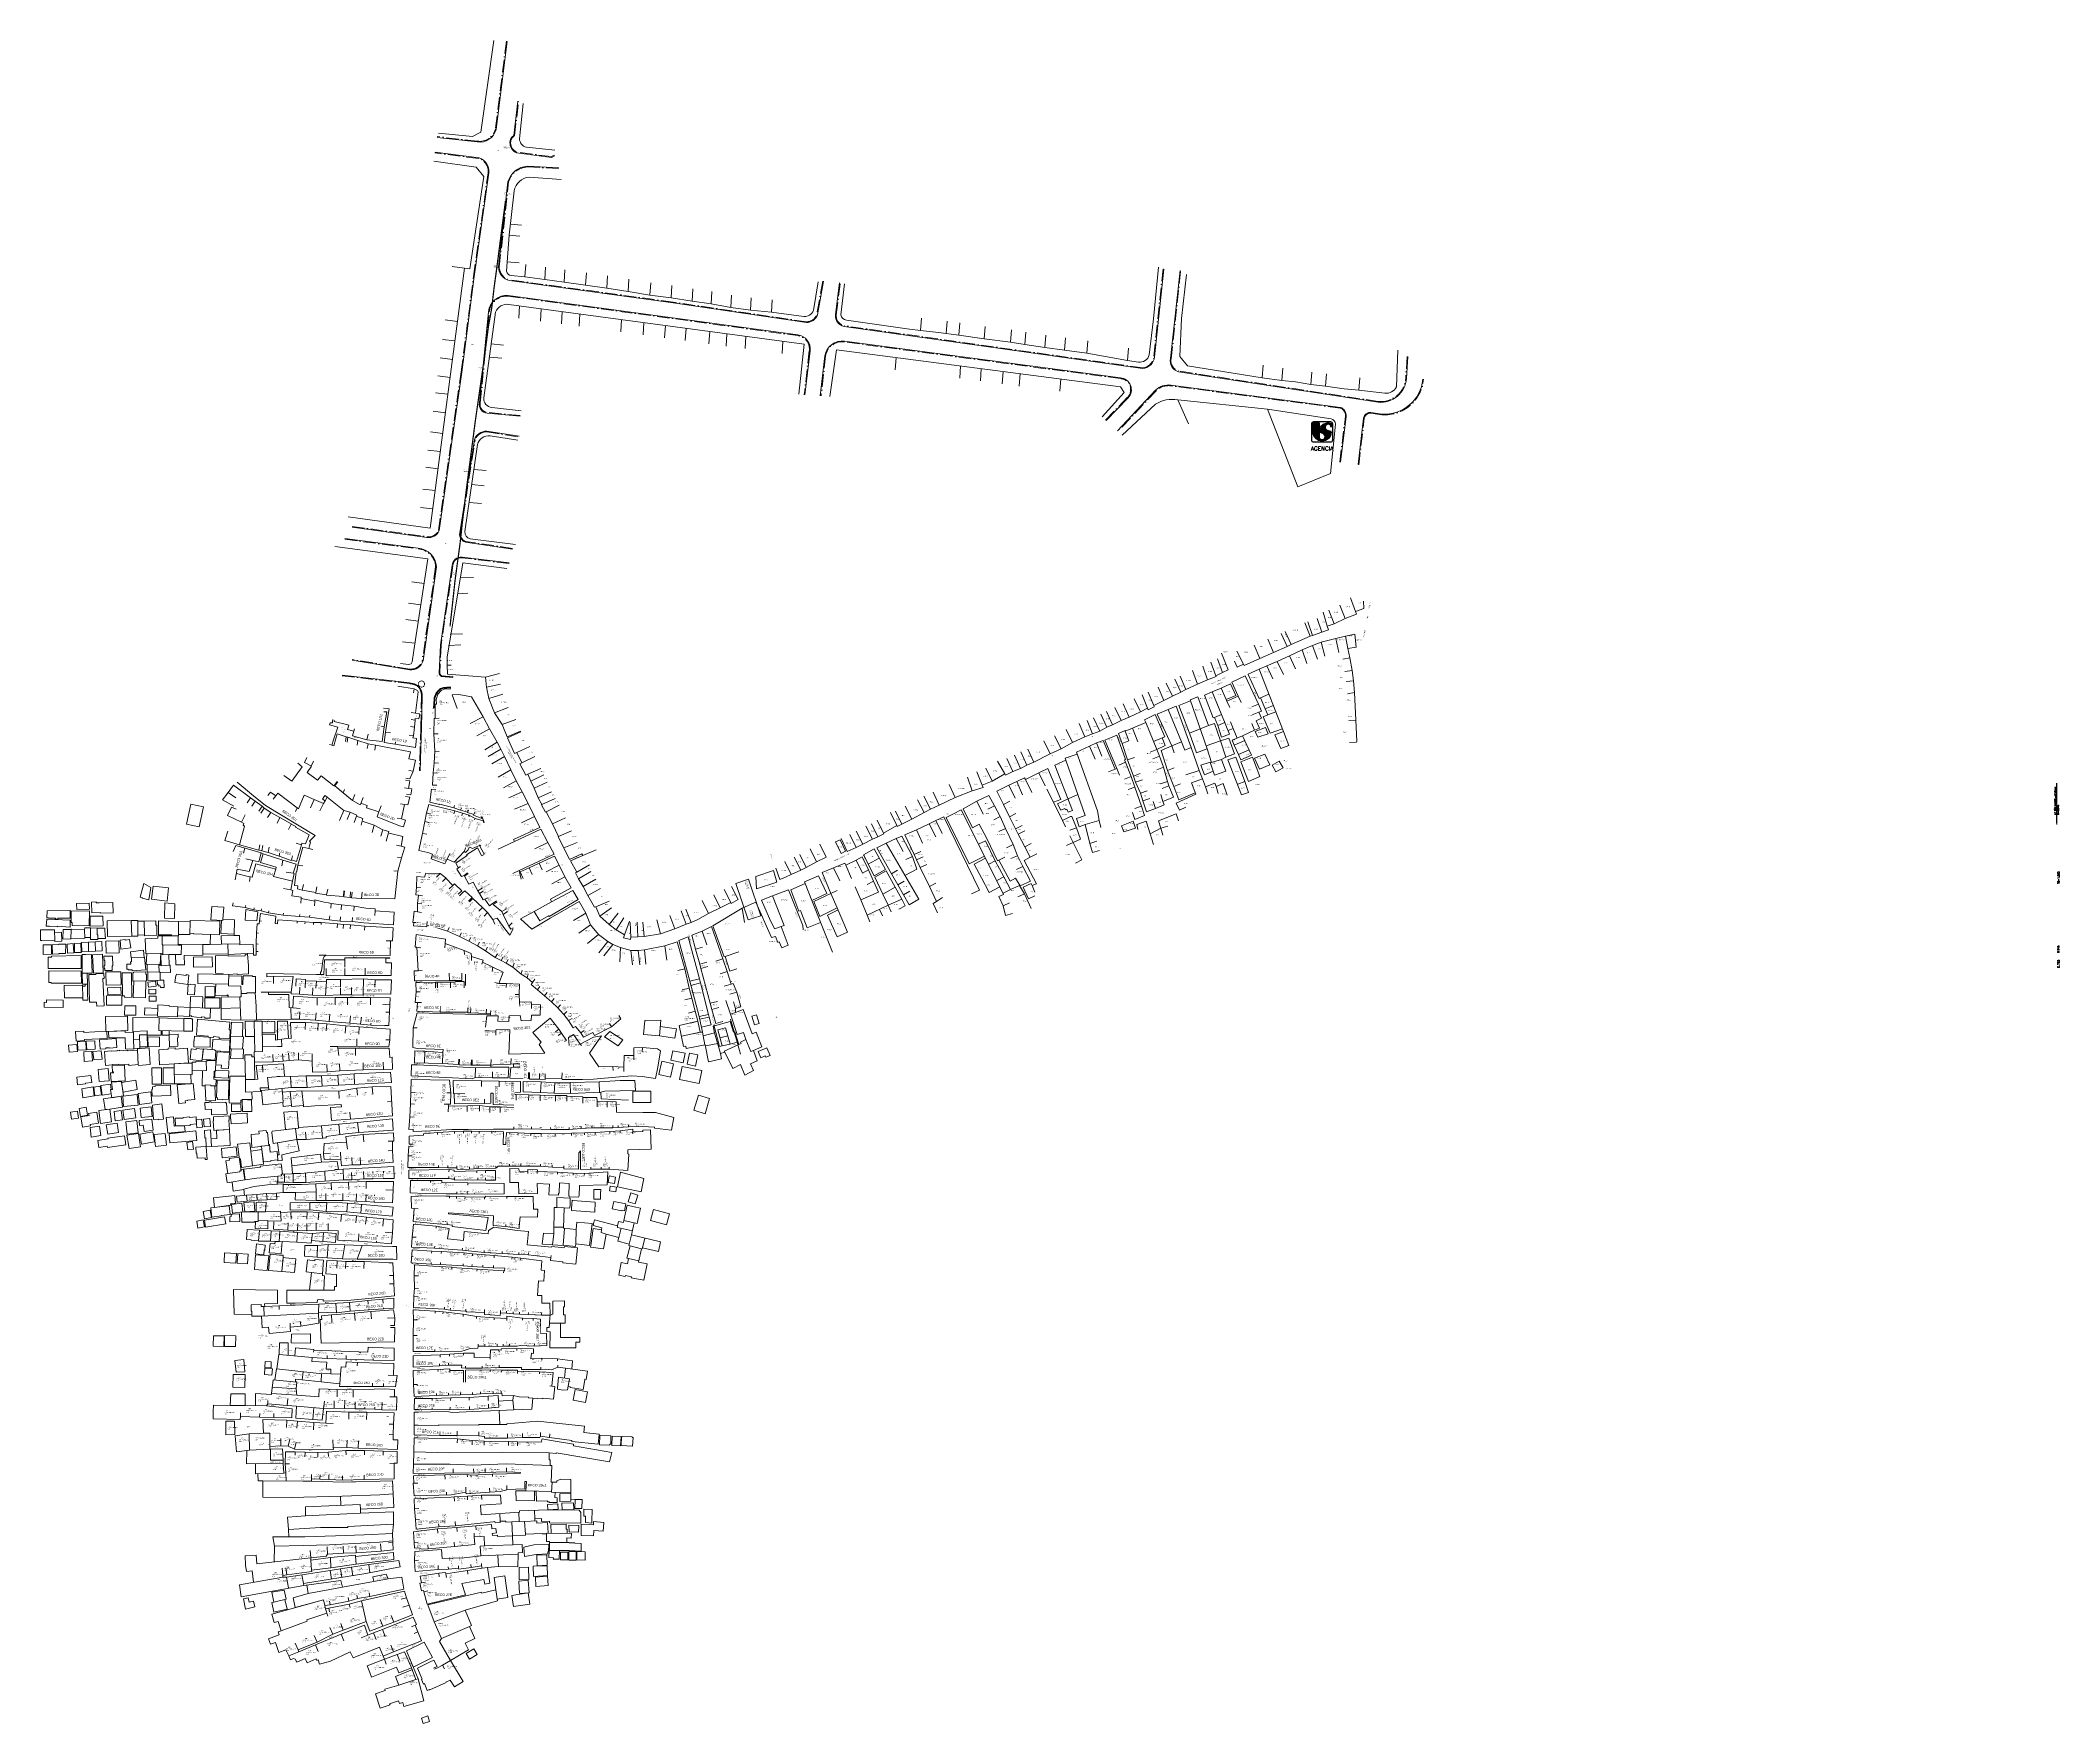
# Model space of a CAD drawing. Header units: metres. Extents: x 359101 to 360669, y 7352318 to 7353133.
# Drawn here: x 359101 to 360078, y 7352318 to 7353133 of the extents above; entities that cross this region are included whole.
import ezdxf
from ezdxf.enums import TextEntityAlignment as Align

# ---------------------------------------------------------------- set-up
doc = ezdxf.new("R2010")
doc.units = ezdxf.units.M
doc.header["$LTSCALE"] = 2.5
doc.set_wipeout_variables(frame=1)
doc.linetypes.add('AVT-LIN-COLETOR_CAD', pattern=[0.8, 0.45, -0.35])
doc.linetypes.add('AVT-LIN-GUIA DE RUA', pattern=[1.44, 0.96, -0.24, 0, -0.24])
for name, color, linetype in [('ATRIBUTO', 7, 'Continuous'), ('AVT-C3-PRF-CAIXÃO E TEXTOS', 7, 'Continuous'), ('AVT-C3-PRF-TEXTO PROFILE', 2, 'Continuous'), ('LIN - REDE 600 - PLUVIAL', 24, 'Continuous'), ('SIMBOLOS', 2, 'Continuous')]:
    doc.layers.add(name, color=color, linetype=linetype)
doc.layers.add('AVT-C3-PRF-TUBULAÇÃO 3D -TUBOS', color=4, linetype='Continuous', lineweight=20)
doc.layers.add('AVT-LT-CAD-ETIQUETA NOME DE RUA', color=4, linetype='Continuous', lineweight=0)
for name, color, linetype, lineweight, true_color in [('AVT-LT-CAD-ETIQUETA NUMERO DE CASA', 252, 'Continuous', 0, 0x858585), ('AVT-LT-DRE-ALA CÓRREGO', 253, 'Continuous', 0, 0xb3b3b3), ('AVT-LT-URB-DIVISA TERRENO OU AL PREDIAL', 251, 'Continuous', 13, 0x5c5c5c), ('AVT-LT-VIA-GUIA', 8, 'AVT-LIN-GUIA DE RUA', 15, 0x6e6e6e), ('AVT-LT-VIA-SARJETA', 253, 'Continuous', 0, 0xa6a6a6)]:
    doc.layers.add(name, color=color, linetype=linetype, lineweight=lineweight, true_color=true_color)
doc.styles.add('1_0250 R060', font='verdana.ttf', dxfattribs={"width": 0.8, "height": 0.375})
doc.styles.add('1_0250 R080', font='verdana.ttf', dxfattribs={"width": 0.8, "height": 0.5})
doc.styles.add('1_0250 R100', font='stylu.ttf', dxfattribs={"width": 0.8, "height": 0.625})
doc.styles.add('1_0250 R140', font='stylu.ttf', dxfattribs={"width": 0.8, "height": 0.875})
doc.styles.add('1_0250 R200', font='verdana.ttf', dxfattribs={"width": 0.4, "height": 0.4})
doc.styles.add('ARIAL', font='arial.ttf')
doc.styles.add('CARIMBO', font='arial.ttf', dxfattribs={"height": 2})
doc.styles.add('ROMANS', font='romans.shx', dxfattribs={"height": 0.65})
doc.styles.add('SABESP', font='ROMANS.shx', dxfattribs={"height": 2})
doc.styles.get("Standard").update_dxf_attribs({"font": 'arial.ttf'})
doc.dimstyles.new('ISO-25', dxfattribs={"dimtxt": 2.5, "dimasz": 2.5, "dimexe": 1.25, "dimexo": 0.625, "dimtad": 1, "dimtxsty": 'Standard', "dimcen": 2.5, "dimadec": 0, "dimazin": 0, "dimtfac": 1, "dimtmove": 0, "dimatfit": 3, "dimfxl": 1, "dimarcsym": 0})

# ---------------------------------------------------------------- blocks, each defined once
blk = doc.blocks.new('*U64')
at = {"layer": 'SIMBOLOS', "color": 150, "linetype": 'Continuous'}
for points in [[(-4.38, -0.07), (-1.46, 4.45), (-4.38, 4.45)], [(-1.46, 4.45), (-4.38, -0.07), (-1.46, -2.26)], [(-1.21, 0.94), (-1.27, 0.27), (2.48, 0.87)], [(2.48, 0.87), (-1.27, 0.27), (4.38, 0.27)], [(-1.05, 1.59), (-1.21, 0.94), (1.63, 1.58)], [(1.63, 1.58), (-1.21, 0.94), (1.85, 1.27)], [(1.85, 1.27), (-1.21, 0.94), (2.14, 1.03)], [(2.14, 1.03), (-1.21, 0.94), (2.48, 0.87)], [(-0.79, 2.21), (-1.05, 1.59), (1.5, 1.93)], [(1.5, 1.93), (-1.05, 1.59), (1.63, 1.58)], [(-0.43, 2.78), (-0.79, 2.21), (1.52, 2.68)], [(1.52, 2.68), (-0.79, 2.21), (1.46, 2.31)], [(1.46, 2.31), (-0.79, 2.21), (1.5, 1.93)], [(0.01, 3.28), (-0.43, 2.78), (1.68, 3.03)], [(1.68, 3.03), (-0.43, 2.78), (1.52, 2.68)], [(0.53, 3.7), (0.01, 3.28), (2.57, 3.68)], [(2.57, 3.68), (0.01, 3.28), (2.22, 3.54)], [(2.22, 3.54), (0.01, 3.28), (1.91, 3.32)], [(1.91, 3.32), (0.01, 3.28), (1.68, 3.03)], [(1.11, 4.04), (0.53, 3.7), (2.94, 3.72)], [(2.94, 3.72), (0.53, 3.7), (2.57, 3.68)], [(1.74, 4.28), (1.11, 4.04), (4.38, 4.19)], [(4.38, 4.19), (1.11, 4.04), (2.94, 3.72)], [(2.4, 4.42), (1.74, 4.28), (3.73, 4.37)], [(3.73, 4.37), (1.74, 4.28), (4.38, 4.19)], [(3.07, 4.45), (2.4, 4.42), (3.73, 4.37)], [(4.38, 4.19), (2.94, 3.72), (3.32, 3.67)], [(4.38, 4.19), (3.32, 3.67), (3.66, 3.52)], [(4.38, 4.19), (3.66, 3.52), (3.96, 3.29)], [(4.38, 4.19), (3.96, 3.29), (4.19, 2.99)], [(4.38, 4.19), (4.19, 2.99), (4.33, 2.64)], [(4.38, 4.19), (4.33, 2.64), (4.38, 2.26)], [(-4.38, -0.07), (-4.33, -0.76), (-1.46, -2.26)], [(-4.33, -0.76), (-4.17, -1.43), (-1.46, -2.26)], [(-4.17, -1.43), (-3.9, -2.06), (-1.46, -2.26)], [(-3.9, -2.06), (-3.54, -2.65), (-1.46, -2.26)], [(-1.46, -2.26), (-3.54, -2.65), (-1.41, -2.65)], [(-3.54, -2.65), (-3.1, -3.17), (-1.41, -2.65)], [(-1.41, -2.65), (-3.1, -3.17), (-1.26, -3.01)], [(-1.26, -3.01), (-3.1, -3.17), (-1.01, -3.31)], [(-3.1, -3.17), (-2.57, -3.62), (-1.01, -3.31)], [(-1.01, -3.31), (-2.57, -3.62), (-0.7, -3.54)], [(-0.7, -3.54), (-2.57, -3.62), (-0.34, -3.68)], [(-2.57, -3.62), (-1.99, -3.98), (-0.34, -3.68)], [(-0.34, -3.68), (-1.99, -3.98), (0.05, -3.72)], [(0.05, -3.72), (-1.99, -3.98), (1.99, -3.98)], [(-1.99, -3.98), (-1.35, -4.24), (1.99, -3.98)], [(1.99, -3.98), (-1.35, -4.24), (1.35, -4.24)], [(-1.35, -4.24), (-0.69, -4.4), (1.35, -4.24)], [(4.33, -0.76), (4.38, -0.07), (-1.27, -0.07)], [(-1.27, -0.07), (0.61, -0.94), (4.33, -0.76)], [(1.35, -4.24), (-0.69, -4.4), (0.69, -4.4)], [(-0.69, -4.4), (0, -4.45), (0.69, -4.4)], [(0.43, -3.66), (0.05, -3.72), (1.99, -3.98)], [(0.79, -3.49), (0.43, -3.66), (2.57, -3.62)], [(2.57, -3.62), (0.43, -3.66), (1.99, -3.98)], [(4.33, -0.76), (0.61, -0.94), (4.17, -1.43)], [(0.61, -0.94), (0.94, -1.15), (4.17, -1.43)], [(1.08, -3.24), (0.79, -3.49), (2.57, -3.62)], [(0.94, -1.15), (1.2, -1.43), (4.17, -1.43)], [(1.3, -2.92), (1.08, -3.24), (3.1, -3.17)], [(3.1, -3.17), (1.08, -3.24), (2.57, -3.62)], [(1.2, -1.43), (1.38, -1.78), (3.9, -2.06)], [(4.17, -1.43), (1.2, -1.43), (3.9, -2.06)], [(1.43, -2.55), (1.3, -2.92), (3.54, -2.65)], [(3.54, -2.65), (1.3, -2.92), (3.1, -3.17)], [(1.38, -1.78), (1.46, -2.16), (3.9, -2.06)], [(1.46, -2.16), (1.43, -2.55), (3.54, -2.65)], [(3.9, -2.06), (1.46, -2.16), (3.54, -2.65)]]:
    blk.add_solid(points, dxfattribs=at)
blk = doc.blocks.new('SBC056')
at = {"layer": 'SIMBOLOS', "color": 150}
for points in [[(-4, 5), (4, 5, -0.414214), (5, 4), (5, -4, -0.414214), (4, -5), (-4, -5, -0.414214), (-5, -4), (-5, 4, -0.414214)], [(-4.38, 4.45), (-1.46, 4.45), (-1.46, -2.26, 1.827962), (0.61, -0.94), (-1.27, -0.07), (4.38, -0.07, -1), (-4.38, -0.07)], [(4.38, 2.26, 1.970818), (2.48, 0.87), (4.38, 0.27), (-1.27, 0.27, -0.522877), (4.38, 4.19)]]:
    blk.add_lwpolyline(points, format="xyb", close=True, dxfattribs=at)
at = {"layer": 'SIMBOLOS', "color": 150, "linetype": 'Continuous'}
blk.add_blockref('*U64', (0, 0), dxfattribs=at)
at = {"layer": 'ATRIBUTO', "style": 'SABESP', "flags": 1}
blk.add_attdef('CODIGO', text='', height=1, dxfattribs=at).set_placement((0, 0), align=Align.MIDDLE)
at = {"layer": 'SIMBOLOS', "color": 150, "style": 'SABESP'}
blk.add_text('AGENCIA', height=2, dxfattribs=at).set_placement((0, -8), align=Align.MIDDLE_CENTER)
blk.add_attdef('NOME', text='', height=2, dxfattribs=at).set_placement((0, -12), align=Align.MIDDLE)
blk = doc.blocks.new('AVT-SMB-REDE EXISTENTE DE ÁGUA POTAVEL')
at = {"layer": 'AVT-C3-PRF-TUBULAÇÃO 3D -TUBOS', "color": 1}
blk.add_ellipse((0, 2.5), major_axis=(0, -2.5), ratio=0.2, dxfattribs=at)

msp = doc.modelspace()

# ---------------------------------------------------------------- hatches: boundary and pattern name
at = {"layer": 'AVT-C3-PRF-TUBULAÇÃO 3D -TUBOS', "linetype": 'Continuous', "lineweight": 20}
h = msp.add_hatch(color=1, dxfattribs=at)
h.dxf.hatch_style = 1
edge = h.paths.add_edge_path()
edge.add_ellipse((360076.92, 7352753.94), major_axis=(0, 0.275), ratio=0.2, start_angle=0, end_angle=360)

# ---------------------------------------------------------------- linework, layer by layer
at = {"layer": 'AVT-C3-PRF-CAIXÃO E TEXTOS', "color": 1, "linetype": 'Continuous', "lineweight": -3}
msp.add_line((360076.92, 7352757.96), (360076.92, 7352773.53), dxfattribs=at)
at = {"layer": 'AVT-C3-PRF-TUBULAÇÃO 3D -TUBOS', "color": 6, "linetype": 'AVT-LIN-COLETOR_CAD', "ltscale": 0.5}
msp.add_circle((359285.65, 7352821.56), 1.5, dxfattribs=at)
at = {"layer": 'AVT-LT-DRE-ALA CÓRREGO', "color": 2}
msp.add_lwpolyline([(359437.79, 7352725.04), (359443.91, 7352727.09), (359449.79, 7352709.47), (359443.66, 7352707.43)], close=True, dxfattribs=at)
at = {"layer": 'AVT-LT-URB-DIVISA TERRENO OU AL PREDIAL'}
for p, q in [((359216.02, 7352658.34), (359220.77, 7352658.42)), ((359220.77, 7352658.42), (359220.77, 7352658.42)), ((359220.77, 7352658.42), (359220.77, 7352658.42)), ((359220.77, 7352658.42), (359221.33, 7352650.19)), ((359222.58, 7352650), (359222.27, 7352657.8)), ((359222.27, 7352657.8), (359222.27, 7352657.8)), ((359222.27, 7352657.8), (359222.27, 7352657.8)), ((359222.27, 7352657.8), (359229.54, 7352657.79)), ((359229.54, 7352657.79), (359235.72, 7352657.38)), ((359235.72, 7352657.38), (359239.88, 7352657.15)), ((359239.88, 7352657.15), (359248.97, 7352656.14)), ((359248.97, 7352656.14), (359255.51, 7352655.63)), ((359255.51, 7352655.63), (359270.44, 7352654.54)), ((359427.15, 7352656.6), (359429.89, 7352646.14)), ((359429, 7352654.29), (359432.79, 7352655.2)), ((359429, 7352654.29), (359431.06, 7352646.41)), ((359432.79, 7352655.2), (359434.94, 7352647.28)), ((359435.17, 7352659.39), (359438.35, 7352648.18)), ((359204.84, 7352638.57), (359204.71, 7352643.6)), ((359221.33, 7352650.19), (359222.58, 7352650)), ((359254.29, 7352646.3), (359244.99, 7352646.22)), ((359244.99, 7352646.22), (359245.14, 7352645.3)), ((359245.14, 7352645.3), (359253.67, 7352645.36)), ((359253.67, 7352645.36), (359269.93, 7352645.36)), ((359269.8, 7352646.09), (359254.29, 7352646.3)), ((359431.06, 7352646.41), (359429.89, 7352646.14)), ((359433.86, 7352651.24), (359430.03, 7352650.35)), ((359431.06, 7352646.41), (359434.93, 7352647.3)), ((359438.35, 7352648.18), (359434.93, 7352647.3)), ((359438.35, 7352648.18), (359439.99, 7352642.41)), ((359213.86, 7352638.8), (359204.84, 7352638.57)), ((359218.71, 7352639.13), (359213.86, 7352638.8)), ((359221.55, 7352639.36), (359218.71, 7352639.13)), ((359226.15, 7352639.65), (359221.55, 7352639.36)), ((359232.83, 7352639.04), (359226.15, 7352639.65)), ((359232.92, 7352633.7), (359232.83, 7352639.04)), ((359240.03, 7352633.96), (359232.92, 7352633.7)), ((359246.06, 7352634.31), (359240.03, 7352633.96)), ((359257.46, 7352634.82), (359246.06, 7352634.31)), ((359267.21, 7352635.02), (359257.46, 7352634.82)), ((359271.68, 7352635.2), (359267.21, 7352635.02)), ((359272.1, 7352604.43), (359257.49, 7352603.54)), ((359238.59, 7352599.14), (359238.21, 7352594.25)), ((359249.4, 7352599.9), (359238.59, 7352599.14)), ((359257.49, 7352603.54), (359249.02, 7352602.61)), ((359249.02, 7352602.61), (359249.4, 7352599.9)), ((359238.21, 7352594.25), (359238.49, 7352591.52)), ((359238.49, 7352591.52), (359246.69, 7352591.6)), ((359238.49, 7352591.52), (359238.49, 7352591.52)), ((359246.69, 7352591.6), (359246.94, 7352588.35)), ((359246.94, 7352588.35), (359252.16, 7352588.95)), ((359252.16, 7352588.95), (359256.06, 7352588.87)), ((359256.06, 7352588.87), (359271.87, 7352590.14)), ((359229.13, 7352549.9), (359229.07, 7352544.7)), ((359235.33, 7352549.82), (359229.13, 7352549.9)), ((359240.42, 7352550.31), (359235.33, 7352549.82)), ((359248.53, 7352550.14), (359240.42, 7352550.31)), ((359256.94, 7352549.8), (359248.53, 7352550.14)), ((359271.65, 7352549.34), (359256.94, 7352549.8)), ((359229.07, 7352544.7), (359235.16, 7352544.18)), ((359230.55, 7352542.83), (359229.84, 7352537.03)), ((359229.84, 7352537.03), (359232.44, 7352536.74)), ((359234.05, 7352542.42), (359230.55, 7352542.83)), ((359232.44, 7352536.74), (359231.49, 7352528.23)), ((359234.09, 7352543.05), (359234.05, 7352542.42)), ((359238.26, 7352542.72), (359234.09, 7352543.05)), ((359235.16, 7352544.18), (359239.98, 7352543.86)), ((359237.71, 7352535.26), (359237.78, 7352536.15)), ((359237.78, 7352536.15), (359238.26, 7352542.72)), ((359244.84, 7352542.44), (359239.9, 7352542.62)), ((359239.98, 7352543.86), (359247.37, 7352543.38)), ((359248.98, 7352542.13), (359244.84, 7352542.44)), ((359247.37, 7352543.38), (359254.54, 7352543.16)), ((359257.86, 7352542.14), (359248.98, 7352542.13)), ((359254.54, 7352543.16), (359271.92, 7352543.18)), ((359271.64, 7352541.47), (359257.86, 7352542.14)), ((359238.79, 7352535.2), (359237.71, 7352535.26)), ((359238.4, 7352528.23), (359238.79, 7352535.2)), ((359209.76, 7352521.61), (359215.96, 7352521.83)), ((359209.81, 7352520.39), (359209.76, 7352521.61)), ((359216.75, 7352520.63), (359209.81, 7352520.39)), ((359235.9, 7352521.45), (359216.75, 7352520.63)), ((359220.46, 7352521.97), (359224.56, 7352521.99)), ((359224.56, 7352521.99), (359235.22, 7352522.28)), ((359235.22, 7352522.28), (359235.34, 7352523.59)), ((359235.34, 7352523.59), (359238.08, 7352523.64)), ((359235.99, 7352512.28), (359235.85, 7352517.61)), ((359235.85, 7352517.61), (359244.48, 7352517.31)), ((359250.82, 7352522.25), (359235.9, 7352521.45)), ((359242.07, 7352516.24), (359237.23, 7352515.84)), ((359238.08, 7352523.64), (359238.09, 7352522.97)), ((359238.09, 7352522.97), (359249.62, 7352523.16)), ((359253.26, 7352517.09), (359242.07, 7352516.24)), ((359244.48, 7352517.31), (359251.16, 7352517.98)), ((359249.62, 7352523.16), (359258.39, 7352523.99)), ((359259.71, 7352523.14), (359250.82, 7352522.25)), ((359251.16, 7352517.98), (359260.1, 7352518.73)), ((359261.06, 7352517.82), (359253.26, 7352517.09)), ((359258.39, 7352523.99), (359272.51, 7352525.46)), ((359266.97, 7352523.87), (359259.71, 7352523.14)), ((359260.1, 7352518.73), (359267.22, 7352519.23)), ((359272.17, 7352518.75), (359261.06, 7352517.82)), ((359272.19, 7352524.41), (359266.97, 7352523.87)), ((359267.22, 7352519.23), (359272.24, 7352519.53)), ((359272.71, 7352514.83), (359272.17, 7352518.75)), ((359272.24, 7352519.53), (359272.19, 7352524.41)), ((359211.99, 7352507.25), (359222.19, 7352508.18)), ((359222.11, 7352510.3), (359227.29, 7352510.77)), ((359222.19, 7352508.18), (359222.11, 7352510.3)), ((359227.29, 7352510.77), (359235.99, 7352512.28)), ((359272.6, 7352503.15, 1.53), (359272.68, 7352510.16, 1.53)), ((359272.65, 7352511.11), (359272.71, 7352514.83)), ((359272.44, 7352494.15), (359272.46, 7352500.17)), ((359239.92, 7352493.39), (359232.65, 7352493.72)), ((359232.8, 7352495.68), (359240.02, 7352495.22)), ((359239.57, 7352490.05), (359239.92, 7352493.39)), ((359241.86, 7352489.99), (359239.57, 7352490.05)), ((359240.02, 7352495.22), (359249.2, 7352494.84)), ((359241.79, 7352487.78), (359241.86, 7352489.99)), ((359246.53, 7352487.61), (359241.79, 7352487.78)), ((359246.86, 7352491.06), (359246.53, 7352487.61)), ((359249.08, 7352490.96), (359246.86, 7352491.06)), ((359249.2, 7352493.46), (359249.08, 7352490.96)), ((359249.2, 7352494.84), (359262.24, 7352494.29)), ((359254.64, 7352493.27), (359249.2, 7352493.46)), ((359272.31, 7352492.71), (359254.64, 7352493.27)), ((359262.24, 7352494.29), (359272.44, 7352494.15)), ((359272.1, 7352487), (359272.31, 7352492.71)), ((359273.83, 7352486.96, 1.53), (359272.1, 7352487.03)), ((359273.08, 7352481.47, 1.53), (359273.83, 7352486.96, 1.53)), ((359237.07, 7352483.79), (359246.08, 7352482.88)), ((359246.08, 7352482.88), (359245.96, 7352481.65)), ((359245.96, 7352481.65), (359247.57, 7352481.57)), ((359247.57, 7352481.57), (359261.98, 7352481.63)), ((359261.98, 7352481.63), (359267.24, 7352481.56)), ((359267.24, 7352481.56), (359273.08, 7352481.47))]:
    msp.add_line(p, q, dxfattribs=at)
at = {"layer": 'AVT-LT-URB-DIVISA TERRENO OU AL PREDIAL', "flags": 128}
for points in [[(359293.84, 7353088.15), (359310.32, 7353086.53), (359314.44, 7353088.72), (359320.62, 7353133.09)], [(359250.19, 7352902.45), (359289.82, 7352897.03), (359306.45, 7353022.88), (359309.05, 7353022.51), (359315.74, 7353067.22), (359312.17, 7353071.79), (359291.59, 7353074.56)], [(359468.29, 7352961.79), (359470.75, 7352986.12)], [(359614.98, 7352950.91), (359625.61, 7352962.65), (359623.92, 7352965.46), (359486.38, 7352983.36), (359483.17, 7352960.72)], [(359651.6, 7352959.05), (359656.71, 7352947.57)], [(359694.98, 7352954.57), (359709.76, 7352917.05)], [(359327.01, 7352877.56), (359305.7, 7352880.27), (359298, 7352834.57)], [(359732.66, 7352853.3), (359729.95, 7352859.75)], [(359737.64, 7352856.7), (359735.16, 7352863.24)], [(359741.59, 7352858.19), (359741.53, 7352861.66)], [(359741.59, 7352858.19), (359737.64, 7352856.7), (359738.14, 7352855.38), (359732.66, 7352853.3), (359727.22, 7352850.79), (359723.89, 7352849.63), (359724.44, 7352847.83), (359721.29, 7352846.69), (359716.75, 7352845.08), (359715.66, 7352844.7), (359706.44, 7352840.65), (359704.49, 7352839.68), (359697.86, 7352836.8), (359691.23, 7352833.97), (359683.73, 7352830.6), (359683.41, 7352831.22), (359680.39, 7352829.71), (359678.96, 7352832.57)], [(359715.66, 7352844.7), (359713.09, 7352851.22)], [(359716.75, 7352845.08), (359714.44, 7352851.69)], [(359721.29, 7352846.69), (359718.96, 7352853.29)], [(359723.89, 7352849.63), (359721.86, 7352856.33)], [(359727.22, 7352850.79), (359724.61, 7352857.28)], [(359732.8, 7352844.78), (359728.03, 7352843.67), (359720.95, 7352841.9), (359716.76, 7352840.22), (359711.82, 7352838.09), (359705.58, 7352835.24), (359699.75, 7352832.45), (359694.67, 7352830.43), (359690.9, 7352828.7), (359685.67, 7352826.32), (359685.65, 7352826.15), (359690.9, 7352814.54), (359691.68, 7352814.89), (359693.93, 7352809.56), (359695.23, 7352806.66), (359692.84, 7352805.66), (359696.25, 7352797.76), (359702.29, 7352799.89)], [(359691.23, 7352833.97), (359688.48, 7352840.4)], [(359697.86, 7352836.8), (359695.09, 7352843.23)], [(359704.49, 7352839.68), (359701.54, 7352846.03)], [(359706.44, 7352840.65), (359703.48, 7352846.99)], [(359716.76, 7352840.22), (359719.15, 7352833.65)], [(359720.95, 7352841.9), (359722.76, 7352835.14)], [(359728.03, 7352843.67), (359729.44, 7352836.82)], [(359733.9, 7352838.83), (359737.83, 7352839.43), (359737.34, 7352845.66), (359732.8, 7352844.78)], [(359738.14, 7352793.41), (359738.29, 7352793.97), (359737.81, 7352804.02), (359737.11, 7352817.41), (359736.56, 7352823.19), (359735.9, 7352828.08), (359734.9, 7352834.21), (359733.9, 7352838.83), (359732.8, 7352844.78)], [(359672.76, 7352836.47), (359675.97, 7352828.47), (359673.25, 7352827.14), (359670, 7352825.59), (359670.11, 7352825.29), (359666.04, 7352823.57), (359661.07, 7352821.48), (359655.5, 7352818.98), (359653.05, 7352817.58), (359648.96, 7352815.63), (359644.83, 7352813.63), (359639.99, 7352811.19), (359640.24, 7352810.58), (359637.26, 7352809.15), (359636.97, 7352809.84), (359633.56, 7352808.1), (359628.01, 7352805.59), (359624.14, 7352803.87), (359619.96, 7352801.84), (359617.34, 7352800.73), (359613.83, 7352798.81), (359610.38, 7352797.46), (359606.64, 7352795.97), (359600.64, 7352793.32), (359595.1, 7352790.21), (359589.86, 7352787.74), (359581.94, 7352783.72), (359578.56, 7352782.35), (359575.56, 7352780.76), (359571.77, 7352779.24), (359568.28, 7352777.44), (359567.86, 7352778.17), (359561.77, 7352774.63), (359557, 7352772.65), (359557.49, 7352771.43), (359552.11, 7352769.86), (359543.82, 7352766.58), (359536.07, 7352762.92), (359531.9, 7352761.03), (359528.91, 7352759.4), (359522.95, 7352756.21), (359518.06, 7352753.75), (359515.77, 7352752.69), (359515.59, 7352753.08), (359509.15, 7352749.39)], [(359666.04, 7352823.57), (359663.64, 7352830.15)], [(359670, 7352825.59), (359667.56, 7352832.16)], [(359673.25, 7352827.14), (359670.82, 7352833.71)], [(359683.41, 7352831.22), (359680.2, 7352837.44)], [(359694.67, 7352830.43), (359697.57, 7352824.06)], [(359699.75, 7352832.45), (359702.73, 7352826.12)], [(359705.58, 7352835.24), (359708.49, 7352828.88)], [(359711.82, 7352838.09), (359714, 7352831.44)], [(359734.9, 7352834.21), (359731.46, 7352833.56)], [(359327.06, 7352795.97), (359324.65, 7352801.98), (359321.03, 7352807.56), (359318.26, 7352814.62), (359317.07, 7352819.99), (359316.7, 7352824.85), (359298.31, 7352826.4)], [(359316.7, 7352824.85), (359323.45, 7352826.72)], [(359317.07, 7352819.99), (359323.91, 7352821.51)], [(359644.83, 7352813.63), (359642.06, 7352820.06)], [(359648.96, 7352815.63), (359646.01, 7352821.97)], [(359653.05, 7352817.58), (359650.19, 7352823.96)], [(359655.5, 7352818.98), (359652.79, 7352825.43)], [(359661.07, 7352821.48), (359658.7, 7352828.06)], [(359672.69, 7352795.87), (359670.9, 7352801.51), (359669.32, 7352805.41), (359668.69, 7352805.17), (359664.58, 7352816.18), (359668.24, 7352817.83), (359672.59, 7352819.54), (359677.09, 7352821.74), (359679.62, 7352816.07), (359675.03, 7352814.03), (359675.34, 7352813.36), (359680.81, 7352815.78), (359677.73, 7352822.53), (359684.19, 7352825.49), (359690.71, 7352811.82), (359692.11, 7352808.47), (359690.84, 7352807.94), (359692.13, 7352805.01), (359689.51, 7352803.69), (359691.06, 7352800.26), (359688.79, 7352799.22), (359682.96, 7352796.44)], [(359675.03, 7352814.03), (359672.59, 7352819.54)], [(359702.8, 7352798.59), (359690.9, 7352828.7)], [(359735.9, 7352828.08), (359732.43, 7352827.61)], [(359736.56, 7352823.19), (359733.08, 7352822.86)], [(359330.12, 7352746.35), (359342.96, 7352752.15), (359340.31, 7352757.47), (359337.19, 7352763.7), (359334.29, 7352769.4), (359331.51, 7352774.73), (359328.8, 7352780.13), (359325.75, 7352786.46), (359323.98, 7352790.05), (359322.32, 7352793.38), (359318.56, 7352799.88), (359315.49, 7352805.68), (359309.78, 7352815.4), (359303.74, 7352816.53), (359300.46, 7352816.28), (359302.84, 7352809.7)], [(359318.26, 7352814.62), (359324.97, 7352816.6)], [(359321.03, 7352807.56), (359327.52, 7352810.16)], [(359624.14, 7352803.87), (359621.19, 7352810.22)], [(359628.01, 7352805.59), (359625.13, 7352811.97)], [(359633.56, 7352808.1), (359630.52, 7352814.41)], [(359636.97, 7352809.84), (359634.29, 7352816.31)], [(359639.99, 7352811.19), (359637.31, 7352817.65)], [(359654.95, 7352789.63), (359658.03, 7352790.9), (359650.8, 7352810.88), (359646.9, 7352809.19), (359641.6, 7352807.07)], [(359652.09, 7352811.2), (359657.73, 7352813.45)], [(359665.78, 7352790.23), (359660.72, 7352788.32), (359657.27, 7352797.83), (359652.09, 7352811.2)], [(359661.33, 7352815.39), (359657.56, 7352813.94)], [(359657.56, 7352813.94), (359665.78, 7352790.23)], [(359661.33, 7352815.39), (359666.49, 7352801.47), (359669.29, 7352802.52), (359672.26, 7352794.05), (359676.24, 7352795.41), (359679.08, 7352787.79), (359674.91, 7352786.13)], [(359672.75, 7352806.76), (359668.24, 7352817.83)], [(359675.34, 7352813.36), (359676.78, 7352810.17)], [(359680.81, 7352815.78), (359682.23, 7352812.58)], [(359690.71, 7352811.82), (359687.48, 7352810.47)], [(359691.68, 7352814.89), (359695.65, 7352816.68)], [(359693.93, 7352809.56), (359697.85, 7352811.11)], [(359737.11, 7352817.41), (359733.65, 7352816.89)], [(359315.49, 7352805.68), (359309.23, 7352802.54)], [(359318.56, 7352799.88), (359312.39, 7352796.56)], [(359324.65, 7352801.98), (359331.22, 7352804.39)], [(359600.64, 7352793.32), (359597.51, 7352799.58)], [(359606.64, 7352795.97), (359603.93, 7352802.42)], [(359610.38, 7352797.46), (359607.79, 7352803.96)], [(359613.83, 7352798.81), (359610.87, 7352805.15)], [(359617.34, 7352800.73), (359614.29, 7352807.03)], [(359619.96, 7352801.84), (359617.07, 7352808.21)], [(359640.72, 7352806.76), (359645.36, 7352796.1), (359643.99, 7352795.5), (359645.47, 7352791.8), (359641.51, 7352789.91), (359642.77, 7352786.66), (359644.73, 7352781.32), (359646.56, 7352774.43), (359647.34, 7352772.27), (359649.51, 7352766.88), (359644.42, 7352764.79), (359644.95, 7352763.17), (359640.85, 7352761.34), (359636.42, 7352759.67), (359634.7, 7352765.12), (359633.49, 7352768.69), (359631.18, 7352774.09), (359630.11, 7352776.93), (359627.32, 7352784.93), (359624.64, 7352792.8), (359622.89, 7352797.68), (359626.06, 7352799.05), (359626.16, 7352798.75), (359629.7, 7352800.17), (359636.06, 7352802.91), (359635.51, 7352804.17), (359640.72, 7352806.76)], [(359629.7, 7352800.17), (359632.28, 7352793.66)], [(359636.06, 7352802.91), (359641.51, 7352789.91)], [(359660, 7352768.87), (359652.14, 7352765.6), (359649.66, 7352771.98), (359646.6, 7352779.71), (359643.53, 7352789.39), (359648.66, 7352791.62), (359641.6, 7352807.07)], [(359653.34, 7352793.55), (359646.9, 7352809.19)], [(359657.27, 7352797.83), (359666.49, 7352801.47)], [(359669.32, 7352805.41), (359672.75, 7352806.76)], [(359671.05, 7352801.51), (359674.35, 7352802.88)], [(359676.64, 7352797.36), (359672.75, 7352806.76)], [(359675.92, 7352799.12), (359678.34, 7352800.07), (359680.27, 7352795.34)], [(359678.34, 7352800.07), (359677.05, 7352803.33)], [(359688.79, 7352799.22), (359687.39, 7352802.43)], [(359690.84, 7352807.94), (359687.62, 7352806.59)], [(359695.33, 7352797.54), (359694.06, 7352800.6), (359689.09, 7352798.59)], [(359695.23, 7352806.66), (359699.02, 7352808.16)], [(359737.81, 7352804.02), (359734.32, 7352803.85)], [(359322.32, 7352793.38), (359316.36, 7352789.7)], [(359323.98, 7352790.05), (359317.91, 7352786.56)], [(359327.06, 7352795.97), (359333.48, 7352798.75)], [(359333.65, 7352798.41), (359327.27, 7352795.52), (359330.7, 7352788), (359331.75, 7352788.47), (359334.23, 7352783.39), (359333.23, 7352782.91), (359336.09, 7352777.46), (359337.04, 7352777.89), (359338.59, 7352774.51), (359340.16, 7352771.16), (359342.15, 7352766.55), (359343.92, 7352763.21), (359343.71, 7352763.11), (359345.61, 7352759.58), (359346.01, 7352759.79), (359349.04, 7352753.88), (359351.9, 7352747.72), (359351.8, 7352747.67), (359354.56, 7352742.23), (359357.22, 7352736.63), (359363.25, 7352739.39), (359363.77, 7352738.54)], [(359331.75, 7352788.47), (359338.15, 7352791.3)], [(359581.94, 7352783.72), (359579.04, 7352790.09)], [(359589.86, 7352787.74), (359586.79, 7352794.02)], [(359595.1, 7352790.21), (359591.89, 7352796.43)], [(359598.49, 7352765.94), (359593.41, 7352763.57), (359594.93, 7352760.55), (359596.87, 7352761.4), (359597.23, 7352760.65), (359597.97, 7352760.96), (359598.49, 7352759.64), (359600.66, 7352760.4), (359592.08, 7352782.29), (359597.48, 7352784.68), (359597.15, 7352785.64), (359602.9, 7352787.58), (359602.52, 7352788.65), (359608.85, 7352791.58), (359612.2, 7352793.09), (359615.5, 7352794.17), (359621.3, 7352780.34), (359622.03, 7352780.63)], [(359608.85, 7352791.58), (359611.65, 7352785.16)], [(359612.2, 7352793.09), (359614.91, 7352786.64)], [(359622.03, 7352780.63), (359616.25, 7352794.41), (359622.11, 7352796.88), (359626.35, 7352785.1), (359625.74, 7352784.86), (359626.26, 7352783.73), (359629.08, 7352776.83), (359630.88, 7352771.64), (359634.05, 7352762.54), (359635.55, 7352757.91), (359630.87, 7352756.03)], [(359624.64, 7352792.8), (359627.92, 7352794.05)], [(359626.16, 7352798.75), (359627.92, 7352794.05)], [(359641.51, 7352789.91), (359638.25, 7352788.64)], [(359643.99, 7352795.5), (359639.89, 7352793.77)], [(359648.66, 7352791.62), (359653.34, 7352793.55)], [(359648.66, 7352791.62), (359649.81, 7352788.32)], [(359654.95, 7352789.63), (359653.34, 7352793.55)], [(359658.03, 7352790.9), (359661.95, 7352779.76)], [(359672.26, 7352794.05), (359665.29, 7352791.63)], [(359667.83, 7352783.57), (359665.78, 7352790.23)], [(359674.91, 7352786.13), (359672.26, 7352794.05)], [(359672.69, 7352795.87), (359676.64, 7352797.36)], [(359678.94, 7352791.96), (359683.96, 7352794.31)], [(359681.03, 7352787.45), (359686.06, 7352789.81)], [(359689.09, 7352798.59), (359690.28, 7352795.78), (359695.33, 7352797.54)], [(359738.14, 7352793.41), (359734.65, 7352793.2)], [(359325.75, 7352786.46), (359319.7, 7352782.94)], [(359328.8, 7352780.13), (359322.77, 7352776.58)], [(359334.23, 7352783.39), (359340.53, 7352786.44)], [(359337.04, 7352777.89), (359343.42, 7352780.77)], [(359561.77, 7352774.63), (359558.66, 7352780.91)], [(359583.31, 7352724.82), (359577.21, 7352736.17), (359580.23, 7352737.74), (359577.58, 7352742.82), (359574.43, 7352748.84), (359573.11, 7352751.54), (359570.12, 7352757.23), (359567.22, 7352763.35), (359563.99, 7352769.66), (359569.77, 7352772.66), (359573.69, 7352774.46), (359577.5, 7352776.22), (359577.95, 7352775.31), (359584.35, 7352778.57), (359588.67, 7352780.7)], [(359567.86, 7352778.17), (359564.35, 7352784.22)], [(359571.77, 7352779.24), (359568.86, 7352785.6)], [(359575.56, 7352780.76), (359572.61, 7352787.11)], [(359578.56, 7352782.35), (359575.6, 7352788.69)], [(359588.67, 7352780.7), (359594.99, 7352765.76), (359591.4, 7352764.36)], [(359606.84, 7352758.02), (359597.48, 7352784.68)], [(359612.73, 7352760.14), (359602.52, 7352788.65)], [(359621.3, 7352780.34), (359618.04, 7352779.06)], [(359623.38, 7352777.4), (359622.03, 7352780.63)], [(359626.26, 7352783.73), (359623.03, 7352782.37)], [(359627.32, 7352784.93), (359630.65, 7352786)], [(359642.77, 7352786.66), (359639.51, 7352785.39)], [(359644.73, 7352781.32), (359641.44, 7352780.12)], [(359646.6, 7352779.71), (359649.86, 7352781)], [(359667.24, 7352783.74), (359662.8, 7352782.23), (359664.55, 7352777.67), (359668.7, 7352779.36), (359669.39, 7352777.44), (359674.78, 7352779.33), (359672.72, 7352785.05), (359667.34, 7352783.43)], [(359668.7, 7352779.36), (359667.24, 7352783.74)], [(359674.91, 7352786.13), (359672.72, 7352785.05)], [(359331.51, 7352774.73), (359325.38, 7352771.34)], [(359338.59, 7352774.51), (359344.88, 7352777.56)], [(359340.16, 7352771.16), (359346.5, 7352774.13)], [(359543.82, 7352766.58), (359541.04, 7352773)], [(359552.11, 7352769.86), (359549.84, 7352776.48)], [(359557, 7352772.65), (359554.38, 7352779.14)], [(359569.77, 7352772.66), (359572.93, 7352766.41)], [(359573.69, 7352774.46), (359576.43, 7352768.02)], [(359577.95, 7352775.31), (359581.04, 7352769.03)], [(359584.35, 7352778.57), (359587.46, 7352772.3)], [(359588.29, 7352770.63), (359591.4, 7352764.36)], [(359629.08, 7352776.83), (359625.85, 7352775.5)], [(359630.88, 7352771.64), (359627.58, 7352770.5)], [(359630.11, 7352776.93), (359633.34, 7352778.26)], [(359631.18, 7352774.09), (359634.47, 7352775.29)], [(359646.56, 7352774.43), (359643.27, 7352773.23)], [(359647.34, 7352772.27), (359644.06, 7352771.07)], [(359649.66, 7352771.98), (359652.93, 7352773.24)], [(359655.56, 7352777.65), (359661.95, 7352779.76), (359663.52, 7352775.71)], [(359675.56, 7352767.71), (359673.6, 7352773.43), (359670.09, 7352771.97), (359669.58, 7352773.57), (359664.95, 7352771.77), (359663.52, 7352775.71), (359658.27, 7352773.76), (359660.28, 7352768.32)], [(359664.95, 7352771.77), (359666.15, 7352768.48)], [(359670.09, 7352771.97), (359671.15, 7352768.63)], [(359683.98, 7352774.33), (359680.61, 7352773.12)], [(359334.29, 7352769.4), (359327.95, 7352766.44)], [(359337.19, 7352763.7), (359330.7, 7352761.07)], [(359342.15, 7352766.55), (359348.55, 7352769.37)], [(359343.92, 7352763.21), (359350.25, 7352766.2)], [(359346.01, 7352759.79), (359352.23, 7352763)], [(359522.95, 7352756.21), (359519.72, 7352762.42)], [(359528.91, 7352759.4), (359525.61, 7352765.58)], [(359531.9, 7352761.03), (359528.78, 7352767.3)], [(359536.07, 7352762.92), (359533.18, 7352769.3)], [(359539.59, 7352757.05), (359543.12, 7352758.73), (359546.78, 7352760.72)], [(359546.78, 7352760.72), (359555.17, 7352744.11)], [(359552.33, 7352752.04), (359547.7, 7352761.22), (359554.33, 7352764.82), (359560.2, 7352767.67), (359562.85, 7352762.68), (359565.62, 7352757.42), (359568.25, 7352751.71), (359571.9, 7352743.84), (359574.05, 7352738.46), (359576.62, 7352733.3), (359580.34, 7352726.15)], [(359554.33, 7352764.82), (359557.49, 7352758.57)], [(359562.85, 7352762.68), (359559.76, 7352761.04)], [(359567.22, 7352763.35), (359570.38, 7352764.84)], [(359605.19, 7352736.45), (359600.95, 7352744.95), (359604.49, 7352746.54), (359602.63, 7352752.03), (359600.26, 7352757.52), (359599.69, 7352757.52), (359595.74, 7352755.59), (359591.4, 7352764.36)], [(359598.49, 7352765.94), (359603.28, 7352768.17)], [(359634.05, 7352762.54), (359630.75, 7352761.38)], [(359633.49, 7352768.69), (359636.8, 7352769.82)], [(359634.7, 7352765.12), (359638.04, 7352766.17)], [(359640.85, 7352761.34), (359639.75, 7352764.66)], [(359644.42, 7352764.79), (359643.32, 7352768.11)], [(359660.28, 7352768.32), (359650.76, 7352763.93), (359652.36, 7352760.57), (359655.54, 7352762.04)], [(359322.76, 7352741.69), (359330.61, 7352745.29), (359343.32, 7352751.29), (359346.74, 7352744.83), (359349.78, 7352739.21), (359332.94, 7352731.32), (359333.89, 7352727.18)], [(359340.31, 7352757.47), (359333.98, 7352754.48)], [(359349.04, 7352753.88), (359355.4, 7352756.79)], [(359515.59, 7352753.08), (359509.15, 7352749.39), (359509.33, 7352749), (359506.49, 7352747.67), (359503.87, 7352746.5), (359499.17, 7352744.11), (359495.98, 7352742.52), (359491.62, 7352740.47), (359488.67, 7352746.82)], [(359503.87, 7352746.5), (359500.63, 7352752.71)], [(359506.49, 7352747.67), (359503.37, 7352753.94)], [(359506.2, 7352755.73), (359509.15, 7352749.39)], [(359515.59, 7352753.08), (359512.54, 7352759.38)], [(359518.06, 7352753.75), (359515.02, 7352760.05)], [(359535.34, 7352710.92), (359533.29, 7352715.36), (359534.81, 7352716.36), (359531.46, 7352723.6), (359526.92, 7352732.73), (359525.24, 7352736.49), (359524.09, 7352739.12), (359519.59, 7352748.6), (359525.11, 7352750.95), (359531.29, 7352753.91), (359534.51, 7352755.55), (359538.42, 7352757.33), (359555.72, 7352721.83), (359551.8, 7352719.99)], [(359525.11, 7352750.95), (359528.1, 7352744.62)], [(359531.29, 7352753.91), (359534.5, 7352747.69)], [(359534.51, 7352755.55), (359537.62, 7352749.28)], [(359550.72, 7352734.54), (359539.59, 7352757.05), (359550.72, 7352734.54), (359550.72, 7352734.54), (359558.12, 7352738.2)], [(359552.33, 7352752.04), (359555.5, 7352753.71), (359559.16, 7352746.8), (359564.43, 7352736.04), (359565.08, 7352736.37), (359570.45, 7352726.14), (359573.13, 7352727.62), (359575.4, 7352723.95), (359580.34, 7352726.15)], [(359565.62, 7352757.42), (359562.52, 7352755.79)], [(359568.25, 7352751.71), (359565.07, 7352750.25)], [(359570.12, 7352757.23), (359573.22, 7352758.85)], [(359573.11, 7352751.54), (359576.25, 7352753.08)], [(359597.28, 7352752.45), (359595.74, 7352755.59)], [(359602.63, 7352752.03), (359599.37, 7352750.77)], [(359606.84, 7352753.53), (359603.94, 7352752.52), (359602.55, 7352756.52), (359606.84, 7352758.02)], [(359606.84, 7352753.53), (359613.58, 7352755.56)], [(359613.74, 7352741.04), (359610.4, 7352740), (359609.02, 7352744.45), (359606.84, 7352753.53)], [(359613.58, 7352755.56), (359612.73, 7352760.14)], [(359613.58, 7352755.56), (359614.29, 7352752.13)], [(359624.4, 7352753), (359629.95, 7352755.25), (359631.15, 7352751.87)], [(359624.4, 7352753), (359625.44, 7352750), (359631.15, 7352751.87)], [(359630.87, 7352756.03), (359629.75, 7352759.35)], [(359632.27, 7352751.16), (359631.77, 7352753.54), (359636.37, 7352755.24), (359638.28, 7352749.02), (359639.92, 7352743.91)], [(359638.28, 7352749.02), (359643.4, 7352751.75), (359642.3, 7352755.43), (359650.82, 7352758.75), (359651.89, 7352755.42)], [(359643.4, 7352751.75), (359646.75, 7352752.75)], [(359643.4, 7352751.75), (359644.4, 7352748.39)], [(359330.12, 7352746.35), (359330.61, 7352745.3)], [(359346.74, 7352744.83), (359340.43, 7352741.79)], [(359351.9, 7352747.72), (359358.28, 7352750.59)], [(359354.56, 7352742.23), (359361.01, 7352744.95)], [(359363.77, 7352738.54), (359370.21, 7352741.29)], [(359478.33, 7352744), (359481.41, 7352737.72), (359476.86, 7352735.49), (359471.72, 7352732.85), (359469.12, 7352731.56), (359464.6, 7352729.45), (359461.83, 7352728.12), (359459.08, 7352726.97), (359457.09, 7352732.51)], [(359476.86, 7352735.49), (359473.77, 7352741.77)], [(359495.98, 7352742.52), (359492.86, 7352748.79)], [(359499.17, 7352744.11), (359496, 7352750.35)], [(359504.63, 7352728.69), (359501.78, 7352734.41), (359499.81, 7352738.37), (359499.57, 7352738.85), (359504.76, 7352741.75), (359510.21, 7352731.84), (359504.63, 7352728.69)], [(359526.3, 7352717.41), (359521.61, 7352714.75), (359518.88, 7352719.55), (359516.15, 7352724.43), (359512.99, 7352729.78), (359505.97, 7352742.3), (359510.56, 7352744.58), (359515.39, 7352746.77), (359518.14, 7352747.96), (359523.24, 7352738.12), (359525.39, 7352731.9), (359519.59, 7352728.99)], [(359510.56, 7352744.58), (359526.3, 7352717.41)], [(359515.39, 7352746.77), (359518.64, 7352740.57)], [(359570.67, 7352722.08), (359567.37, 7352728.31), (359563.26, 7352736), (359558.51, 7352745.75), (359555.17, 7352744.11)], [(359555.17, 7352744.11), (359567.33, 7352719.77), (359564.95, 7352718.7), (359567.06, 7352714.17), (359570.23, 7352715.65)], [(359571.9, 7352743.84), (359568.73, 7352742.37)], [(359574.43, 7352748.84), (359577.53, 7352750.46)], [(359577.58, 7352742.82), (359580.68, 7352744.44)], [(359600.95, 7352744.95), (359597.82, 7352743.39)], [(359600.95, 7352744.95), (359599.41, 7352748.09)], [(359609.02, 7352744.45), (359612.47, 7352745.56)], [(359196.46, 7352731.98), (359195.57, 7352726.89)], [(359332.94, 7352731.32), (359329.77, 7352729.83)], [(359333.41, 7352730.72), (359337.72, 7352732.66), (359342.58, 7352734.85), (359349.97, 7352738.32), (359352.25, 7352733.95), (359354.95, 7352728.23), (359358.15, 7352722.99), (359348.02, 7352717.51)], [(359337.72, 7352732.66), (359339.16, 7352729.47)], [(359342.58, 7352734.85), (359344.02, 7352731.66)], [(359352.25, 7352733.95), (359346.05, 7352730.71)], [(359386.93, 7352699.14), (359386.78, 7352697.98), (359383.42, 7352698.79), (359383.94, 7352700.24), (359379.77, 7352702.56), (359376.39, 7352705.14), (359371.87, 7352709.25), (359369.93, 7352713.8), (359369.43, 7352713.59), (359366.1, 7352719.23), (359363.86, 7352723.66), (359361.57, 7352727.36), (359360.09, 7352730.18), (359360.8, 7352730.58), (359357.8, 7352735.99), (359363.77, 7352738.54)], [(359360.8, 7352730.58), (359366.88, 7352734.04)], [(359447.79, 7352722.49), (359447.5, 7352728.42), (359455.91, 7352731.36), (359457.59, 7352725.62), (359447.79, 7352722.49)], [(359464.6, 7352729.45), (359461.51, 7352735.73)], [(359469.12, 7352731.56), (359466.04, 7352737.84)], [(359471.72, 7352732.85), (359468.64, 7352739.14)], [(359483.65, 7352720.15), (359479.45, 7352730.32), (359485.07, 7352732.64), (359490.55, 7352734.88), (359491.01, 7352733.89), (359496.03, 7352736.32), (359498.89, 7352737.87), (359502.01, 7352731.6), (359504.41, 7352726.2), (359506.73, 7352720.89), (359498.26, 7352717.08), (359501.32, 7352709.66), (359511.45, 7352714.54), (359508.88, 7352719.83), (359504.96, 7352728.04), (359510.55, 7352731.2), (359514.86, 7352723.24), (359518, 7352717.43), (359519.66, 7352714.28), (359516.57, 7352712.65)], [(359485.07, 7352732.64), (359488.06, 7352726.31)], [(359491.01, 7352733.89), (359493.78, 7352727.46)], [(359496.03, 7352736.32), (359499.08, 7352730.02)], [(359502.01, 7352731.6), (359499.08, 7352730.02)], [(359501.78, 7352734.41), (359507.17, 7352737.37)], [(359512.99, 7352729.78), (359516, 7352731.56)], [(359520.03, 7352736.71), (359523.24, 7352738.12)], [(359524.09, 7352739.12), (359527.29, 7352740.53)], [(359525.24, 7352736.49), (359528.44, 7352737.9)], [(359526.92, 7352732.73), (359530.09, 7352734.22)], [(359565.51, 7352723.42), (359560.35, 7352720.71), (359556.62, 7352727.72), (359553.09, 7352734.39), (359558.58, 7352737.29)], [(359563.26, 7352736), (359560.17, 7352734.35)], [(359565.08, 7352736.37), (359567.97, 7352737.83)], [(359574.05, 7352738.46), (359570.8, 7352737.16)], [(359576.62, 7352733.3), (359573.48, 7352731.74)], [(359580.23, 7352737.74), (359583.34, 7352739.34)], [(359605.19, 7352736.45), (359602.06, 7352734.89)], [(359333.41, 7352730.72), (359334.85, 7352727.53)], [(359340.13, 7352711.47), (359342.84, 7352706.98), (359347.18, 7352709.42), (359347.39, 7352709.09), (359361.46, 7352717.29), (359358.88, 7352721.7), (359348.62, 7352716.14), (359340.13, 7352711.47), (359333.62, 7352707.97), (359339.07, 7352702.98), (359347.98, 7352708.23), (359361.91, 7352716.32), (359365.16, 7352710.69), (359367.49, 7352705.07), (359371.31, 7352700.4), (359375.85, 7352696.93), (359378.29, 7352695.49), (359382.01, 7352694.06), (359387, 7352692.63), (359390.43, 7352692.68), (359393.5, 7352693.01), (359403.37, 7352694.9), (359409.41, 7352696.73), (359413.02, 7352683.8), (359415.18, 7352674.39), (359416.4, 7352669.51), (359418.15, 7352663.3), (359419.37, 7352658.36), (359420.46, 7352653.05), (359421.58, 7352653.13), (359419.97, 7352660.62), (359415.5, 7352677.78), (359410.21, 7352697.39), (359414.67, 7352699.25), (359420.12, 7352678.88), (359420.65, 7352676.95), (359424.53, 7352661.69), (359424.88, 7352660.33), (359425.78, 7352656.57)], [(359354.95, 7352728.23), (359348.78, 7352724.93)], [(359361.57, 7352727.36), (359367.65, 7352730.82)], [(359363.86, 7352723.66), (359369.96, 7352727.08)], [(359366.1, 7352719.23), (359372.24, 7352722.59)], [(359435.27, 7352715.88), (359432.05, 7352722.1)], [(359435.67, 7352723.53), (359438.9, 7352717.32)], [(359470.37, 7352702.61), (359470.17, 7352704.7), (359463.22, 7352721.95), (359455.51, 7352719.02), (359450.17, 7352716.97), (359454.07, 7352708.05), (359456.46, 7352703.07)], [(359478.76, 7352706.18), (359472.28, 7352703.56), (359469.53, 7352710.62), (359469.1, 7352712.05), (359468.23, 7352711.62), (359464.29, 7352721.96), (359471.32, 7352724.99), (359470.98, 7352725.87), (359477.71, 7352728.76), (359481.71, 7352720.27)], [(359481.71, 7352720.27), (359474.5, 7352716.89), (359471.32, 7352724.99)], [(359483.65, 7352720.15), (359486.82, 7352721.63)], [(359495.48, 7352723.5), (359498.26, 7352717.08)], [(359504.41, 7352726.2), (359501.29, 7352724.62)], [(359508.88, 7352719.83), (359514.86, 7352723.24)], [(359516.15, 7352724.43), (359519.21, 7352726.13)], [(359531.46, 7352723.6), (359534.59, 7352725.16)], [(359567.37, 7352728.31), (359563.97, 7352726.5)], [(359570.67, 7352722.08), (359567.05, 7352720.33)], [(359580.62, 7352712.97), (359577.41, 7352719.96), (359574.95, 7352724.15), (359570.67, 7352722.08)], [(359580.68, 7352724.99), (359576.72, 7352723.32), (359579.3, 7352717.66), (359582.48, 7352719.12)], [(359580.68, 7352724.99), (359581.07, 7352724.07)], [(359581.07, 7352724.07), (359583.31, 7352724.82)], [(359581.07, 7352724.07), (359582.45, 7352720.86)], [(359348.02, 7352717.51), (359348.62, 7352716.14)], [(359369.93, 7352713.8), (359376.4, 7352716.49)], [(359371.87, 7352709.25), (359377.58, 7352713.31)], [(359386.93, 7352699.14), (359390.29, 7352699.28), (359393.34, 7352699.33), (359401.3, 7352700.71), (359408.26, 7352703.04), (359413.72, 7352705.3), (359416.16, 7352706.2), (359419.42, 7352707.69), (359424.52, 7352710.54), (359430.14, 7352713.22), (359435.27, 7352715.88), (359435.55, 7352715.35), (359438.9, 7352717.32)], [(359413.72, 7352705.3), (359411.29, 7352711.86)], [(359416.16, 7352706.2), (359413.49, 7352712.67)], [(359424.52, 7352710.54), (359421.51, 7352716.85)], [(359461.18, 7352704.7), (359459.65, 7352704.17), (359463.12, 7352695.25), (359460.04, 7352693.92), (359458.78, 7352696.73), (359458.02, 7352696.43), (359456.88, 7352699.46), (359455.08, 7352698.86), (359447.5, 7352716.02), (359446.23, 7352715.57), (359440.78, 7352713.12), (359426.67, 7352704.53), (359432.08, 7352689.59), (359432.62, 7352689.74), (359434.92, 7352682.63)], [(359430.14, 7352713.22), (359427.13, 7352719.54)], [(359440.78, 7352713.12), (359442.02, 7352706.24)], [(359461.18, 7352704.7), (359455.51, 7352719.02)], [(359474.5, 7352716.89), (359484.5, 7352691.75)], [(359486.74, 7352713.31), (359478.32, 7352709.01), (359475.54, 7352716.35), (359483.65, 7352720.15)], [(359487.21, 7352712.22), (359482.16, 7352709.66), (359486.8, 7352699.18), (359491.85, 7352701.41), (359486.74, 7352713.31), (359483.65, 7352720.15)], [(359507.23, 7352712.51), (359508.75, 7352709.36)], [(359511.45, 7352714.54), (359518, 7352717.43)], [(359511.45, 7352714.54), (359512.96, 7352711.39)], [(359518.88, 7352719.55), (359521.92, 7352721.28)], [(359534.81, 7352716.36), (359537.73, 7352718.28)], [(359571.56, 7352710.44), (359568.16, 7352709.61), (359567.06, 7352714.17)], [(359577.41, 7352719.96), (359574.2, 7352718.57)], [(359365.16, 7352710.69), (359359.15, 7352707.09)], [(359367.49, 7352705.07), (359361.85, 7352700.92)], [(359376.4, 7352705.14), (359380.82, 7352710.73)], [(359379.77, 7352702.56), (359383.61, 7352708.42)], [(359383.94, 7352700.24), (359386.33, 7352706.82)], [(359386.93, 7352699.14), (359386.64, 7352706.13)], [(359390.29, 7352699.28), (359390.08, 7352706.27)], [(359393.34, 7352699.33), (359392.68, 7352706.3)], [(359401.3, 7352700.71), (359399.59, 7352707.49)], [(359408.26, 7352703.04), (359405.81, 7352709.6)], [(359431.47, 7352658.3), (359428.11, 7352657.31), (359426.12, 7352664.05), (359425.4, 7352667.12), (359420.87, 7352683.93), (359420.34, 7352686.07), (359418.22, 7352693.25), (359416.39, 7352700.07), (359421.39, 7352701.95), (359425.97, 7352704.22), (359431.45, 7352688.55), (359433.52, 7352682.5), (359435.54, 7352676.39)], [(359431.47, 7352658.3), (359428.11, 7352657.31), (359426.12, 7352664.05), (359425.4, 7352667.12), (359420.87, 7352683.93), (359420.34, 7352686.07), (359418.22, 7352693.25), (359416.39, 7352700.07), (359421.39, 7352701.95), (359425.97, 7352704.22), (359431.45, 7352688.55), (359433.52, 7352682.5), (359435.54, 7352676.39)], [(359423.65, 7352695.33), (359421.39, 7352701.95)], [(359456.46, 7352703.07), (359459.65, 7352704.17)], [(359501.32, 7352709.66), (359502.66, 7352706.43)], [(359371.31, 7352700.4), (359365.93, 7352695.92)], [(359375.85, 7352696.93), (359371.41, 7352691.52)], [(359378.29, 7352695.49), (359373.94, 7352690.01)], [(359382.01, 7352694.06), (359381.6, 7352687.07)], [(359387, 7352692.63), (359387.74, 7352685.67)], [(359390.43, 7352692.68), (359391.27, 7352685.73)], [(359393.5, 7352693.01), (359394.25, 7352686.05)], [(359403.37, 7352694.9), (359404.42, 7352687.98)], [(359418.22, 7352693.25), (359421.58, 7352694.24)], [(359239.57, 7352690.3), (359236.07, 7352690.32)], [(359270.43, 7352690.17), (359239.57, 7352690.3), (359238.63, 7352689.66), (359238.02, 7352688.6), (359237.23, 7352682.85), (359236.74, 7352682.03), (359236.71, 7352680.98), (359238.47, 7352680.94), (359238.66, 7352688.08), (359248.57, 7352688.12), (359248.56, 7352689.14), (359270.35, 7352689.07), (359270.35, 7352688.97), (359268.44, 7352688.97), (359268.36, 7352686.65), (359271.08, 7352686.65), (359271, 7352680.57), (359258.47, 7352680.5), (359248.53, 7352680.44), (359239.6, 7352680.43)], [(359239.6, 7352680.43), (359239.6, 7352683.93)], [(359248.53, 7352680.44), (359248.55, 7352683.94)], [(359248.55, 7352684.62), (359248.57, 7352688.12)], [(359258.47, 7352680.5), (359258.45, 7352684)], [(359413.02, 7352683.8), (359409.65, 7352682.86)], [(359420.34, 7352686.07), (359423.74, 7352686.91)], [(359420.87, 7352683.93), (359424.25, 7352684.84)], [(359431.45, 7352688.55), (359428.15, 7352687.4)], [(359433.52, 7352682.5), (359430.21, 7352681.37)], [(359432.62, 7352689.74), (359439.28, 7352691.9)], [(359434.92, 7352682.63), (359438.26, 7352683.69)], [(359222.62, 7352672.43), (359223.63, 7352680.06), (359214.04, 7352680.19), (359210.82, 7352679.83), (359210.89, 7352681.48), (359234.88, 7352680.96)], [(359270.46, 7352669.76), (359260.97, 7352669.79), (359249.92, 7352669.88), (359243.84, 7352669.82), (359235.2, 7352669.63), (359223.78, 7352670.45), (359223.44, 7352664.81), (359221.56, 7352665.04), (359221.39, 7352671.32), (359211.58, 7352671.36), (359211.59, 7352672.47), (359222.62, 7352672.43), (359222.58, 7352671.68), (359226.61, 7352671.44), (359232.86, 7352671.01), (359239.26, 7352670.9), (359246.48, 7352671.1), (359251.8, 7352671.18), (359257.4, 7352670.95), (359257.41, 7352671.61), (359270.79, 7352671.49), (359270.79, 7352671.49), (359271.21, 7352678.4), (359263.27, 7352678.42), (359257.53, 7352678.89), (359246.46, 7352678.5), (359239.75, 7352678.52), (359239.68, 7352677.46), (359234.78, 7352677.83), (359229.56, 7352677.99), (359229.58, 7352678.53), (359225.08, 7352678.86), (359224.87, 7352675.36)], [(359214.04, 7352680.19), (359214, 7352676.69)], [(359226.61, 7352671.44), (359226.82, 7352674.93)], [(359229.56, 7352677.99), (359229.42, 7352674.5)], [(359232.86, 7352671.01), (359233.01, 7352674.51)], [(359234.78, 7352677.83), (359234.6, 7352674.33)], [(359234.88, 7352680.96), (359236.71, 7352680.98)], [(359239.26, 7352670.9), (359239.68, 7352677.46)], [(359246.48, 7352671.1), (359246.43, 7352674.6)], [(359246.46, 7352678.5), (359246.52, 7352675)], [(359251.8, 7352671.18), (359251.85, 7352674.68)], [(359257.41, 7352671.61), (359257.53, 7352678.89)], [(359263.27, 7352678.42), (359263.12, 7352674.92)], [(359415.18, 7352674.39), (359411.77, 7352673.6)], [(359420.12, 7352678.88), (359415.5, 7352677.78)], [(359420.65, 7352676.95), (359416.03, 7352675.75)], [(359435.54, 7352676.39), (359432.17, 7352675.42)], [(359437.51, 7352664.48), (359440.23, 7352665.33), (359438.19, 7352672.47), (359436.53, 7352676.68), (359435.54, 7352676.39), (359436.53, 7352676.68), (359438.19, 7352672.47), (359440.23, 7352665.33)], [(359211.59, 7352672.47), (359208.09, 7352672.47)], [(359222.5, 7352664.92), (359222.57, 7352659.3), (359226.58, 7352659.37), (359234.34, 7352658.94), (359240.98, 7352658.23), (359250.99, 7352657.45), (359256.18, 7352656.89), (359261.2, 7352656.49), (359269.8, 7352656.31), (359270.41, 7352666.34), (359270.46, 7352669.76)], [(359223.44, 7352664.81), (359226.93, 7352664.48)], [(359226.58, 7352659.37), (359226.8, 7352662.86)], [(359235.2, 7352669.63), (359235.11, 7352666.13)], [(359243.84, 7352669.82), (359243.87, 7352666.32)], [(359249.92, 7352669.88), (359249.92, 7352666.38)], [(359260.97, 7352669.79), (359260.95, 7352666.29)], [(359270.41, 7352666.34), (359266.92, 7352666.47)], [(359416.4, 7352669.51), (359413.01, 7352668.66)], [(359418.15, 7352663.3), (359414.78, 7352662.35)], [(359425.4, 7352667.12), (359428.81, 7352667.92)], [(359426.12, 7352664.05), (359429.47, 7352665.04)], [(359432.86, 7352668.35), (359435.13, 7352661.73), (359437.6, 7352662.55), (359437.51, 7352664.48), (359437.6, 7352662.55), (359435.13, 7352661.73)], [(359434.82, 7352671.5), (359438.19, 7352672.47)], [(359437.51, 7352664.48), (359436.55, 7352667.84)], [(359447.57, 7352653.08), (359445.67, 7352652.32), (359441.35, 7352663.98), (359437.6, 7352662.55)], [(359447.57, 7352653.08), (359445.67, 7352652.32), (359441.35, 7352663.98), (359437.6, 7352662.55)], [(359214.67, 7352658.2), (359214.67, 7352658.2)], [(359216.02, 7352658.34), (359215.97, 7352649.35), (359221.33, 7352650.19)], [(359229.54, 7352657.79), (359229.42, 7352654.3)], [(359234.34, 7352658.94), (359234.62, 7352662.43)], [(359235.72, 7352657.38), (359235.49, 7352653.89)], [(359239.88, 7352657.15), (359239.59, 7352653.67)], [(359240.98, 7352658.23), (359241.25, 7352661.72)], [(359248.97, 7352656.14), (359248.64, 7352652.66)], [(359250.99, 7352657.45), (359251.26, 7352660.94)], [(359255.51, 7352655.63), (359255.26, 7352652.14)], [(359256.18, 7352656.89), (359256.56, 7352660.37)], [(359261.2, 7352656.49), (359261.38, 7352659.99)], [(359419.37, 7352658.36), (359415.98, 7352657.51)], [(359420.46, 7352653.05), (359417.04, 7352652.35)], [(359419.97, 7352660.62), (359424.53, 7352661.69)], [(359424.88, 7352660.33), (359420.24, 7352659.34)], [(359425.78, 7352656.57), (359421.06, 7352655.55)], [(359244.99, 7352646.22), (359241.49, 7352646.2)], [(359245.14, 7352645.3), (359245.71, 7352641.85)], [(359253.67, 7352645.36), (359253.69, 7352641.86)], [(359254.29, 7352646.3), (359254.33, 7352649.8)], [(359246.87, 7352616.99), (359241.68, 7352616.69), (359242.18, 7352610.3), (359251.3, 7352610.96), (359271.58, 7352612.59), (359270.88, 7352626.8), (359261.81, 7352626.62), (359254.29, 7352626.01), (359245.59, 7352624.52), (359227.68, 7352624.64), (359222.17, 7352624.38), (359218.35, 7352624.08), (359218.14, 7352625.8), (359222.61, 7352626.29), (359222.61, 7352626.29), (359230.35, 7352626.31), (359237.51, 7352627.02), (359245.47, 7352627.5), (359271.09, 7352628.78), (359270.7, 7352633.67), (359253.05, 7352632.93), (359245.22, 7352632.35), (359237.26, 7352631.89), (359229.78, 7352632.02), (359222.29, 7352631.6), (359219.31, 7352631.84), (359218.82, 7352637.79), (359208.71, 7352637.18), (359206.35, 7352637.03)], [(359208.71, 7352637.18), (359208.94, 7352633.69)], [(359213.86, 7352638.8), (359213.7, 7352642.29)], [(359218.71, 7352639.13), (359218.47, 7352642.62)], [(359221.55, 7352639.36), (359221.33, 7352642.85)], [(359226.15, 7352639.65), (359226.2, 7352643.15)], [(359232.83, 7352639.04), (359232.76, 7352642.54)], [(359240.03, 7352633.96), (359239.86, 7352637.46)], [(359246.06, 7352634.31), (359245.9, 7352637.81)], [(359257.46, 7352634.82), (359257.35, 7352638.32)], [(359267.21, 7352635.02), (359267.14, 7352638.52)], [(359219.31, 7352631.84), (359215.82, 7352631.56)], [(359222.17, 7352624.38), (359222.78, 7352617.55)], [(359222.61, 7352626.29), (359222.29, 7352631.6)], [(359227.68, 7352624.64), (359228.53, 7352617.58)], [(359230.35, 7352626.31), (359229.78, 7352632.02)], [(359237.26, 7352631.89), (359237.51, 7352627.02)], [(359245.47, 7352627.5), (359245.22, 7352632.35)], [(359245.59, 7352624.52), (359245.88, 7352621.03)], [(359253.05, 7352632.93), (359253.3, 7352627.89)], [(359254.29, 7352626.01), (359254.73, 7352622.54)], [(359261.81, 7352626.62), (359262.07, 7352623.13)], [(359385.85, 7352620.18), (359378.88, 7352620.43), (359372.51, 7352620.75), (359372.42, 7352624.06), (359357.74, 7352623.33), (359349.92, 7352623.57), (359343.31, 7352623.89), (359334.8, 7352624.18), (359334.78, 7352629.27)], [(359225.39, 7352601.1), (359229.78, 7352601.21), (359237.72, 7352601.83), (359238, 7352601.73), (359239.6, 7352601.92), (359239.48, 7352602.63), (359248.88, 7352603.88), (359255.38, 7352604.47), (359271.92, 7352605.58), (359271.69, 7352611.19), (359254.63, 7352609.41), (359245.59, 7352608.55), (359237.19, 7352607.69), (359226.16, 7352606.94), (359225.54, 7352614.84)], [(359251.3, 7352610.96), (359251.02, 7352614.44)], [(359226.16, 7352606.94), (359226.19, 7352606.67)], [(359229.78, 7352601.21), (359229.54, 7352604.7)], [(359237.72, 7352601.83), (359237.19, 7352607.69)], [(359245.59, 7352608.55), (359246.13, 7352603.52)], [(359255.38, 7352604.47), (359254.63, 7352609.41)], [(359238.21, 7352594.25), (359241.7, 7352594.48)], [(359246.69, 7352591.6), (359246.42, 7352595.09)], [(359249.4, 7352599.9), (359249.88, 7352596.43)], [(359257.49, 7352603.54), (359257.79, 7352600.05)], [(359222.61, 7352592.34), (359236.8, 7352594.08), (359237.28, 7352590.1), (359244.84, 7352590.47), (359245.5, 7352586.68), (359247.78, 7352586.73), (359272.31, 7352588.15), (359272.37, 7352582.26), (359267.34, 7352582.22), (359262.13, 7352582.14), (359257.68, 7352582.14), (359251.88, 7352581.62), (359247.94, 7352581.55)], [(359229.71, 7352580.32), (359229.47, 7352584.96)], [(359239.06, 7352580.95), (359238.83, 7352585.84)], [(359247.94, 7352581.55), (359247.78, 7352586.73)], [(359251.88, 7352581.62), (359251.71, 7352585.11)], [(359252.16, 7352588.95), (359252, 7352592.44)], [(359256.06, 7352588.87), (359255.96, 7352592.37)], [(359257.68, 7352582.14), (359257.52, 7352585.64)], [(359262.13, 7352582.14), (359262.13, 7352585.64)], [(359267.34, 7352582.26), (359267.29, 7352585.76)], [(359201.03, 7352574.14), (359201.35, 7352571.22), (359206.17, 7352571.72), (359210.91, 7352571.94), (359215.66, 7352572.25), (359215.46, 7352575.18)], [(359210.91, 7352571.94), (359210.71, 7352575.01)], [(359216.2, 7352580.47), (359216.12, 7352583.32)], [(359224.63, 7352574.82), (359224.51, 7352571.9), (359234.69, 7352571.55), (359239.42, 7352571.56), (359247.51, 7352571.54), (359254.08, 7352571.29), (359258.66, 7352571.07), (359262.76, 7352570.88), (359271.58, 7352570.45), (359271.93, 7352576.69), (359272.06, 7352580.83), (359258.83, 7352580.88), (359250.25, 7352580.47), (359241.95, 7352580.23), (359234.55, 7352579.71), (359227.63, 7352579.42), (359218.65, 7352579.29)], [(359219.32, 7352580.56), (359219.41, 7352584.44)], [(359223.51, 7352580.3), (359223.58, 7352584.59)], [(359224.63, 7352574.82), (359224.65, 7352575.56)], [(359234.55, 7352579.71), (359234.69, 7352575.77)], [(359234.69, 7352571.55), (359234.69, 7352575.77)], [(359239.42, 7352571.56), (359239.43, 7352575.06)], [(359241.95, 7352580.23), (359242.13, 7352576.73)], [(359247.51, 7352571.54), (359247.58, 7352575.04)], [(359250.25, 7352580.47), (359250.42, 7352576.97)], [(359258.83, 7352580.88), (359258.91, 7352577.38)], [(359271.93, 7352576.69), (359268.43, 7352576.84)], [(359377.01, 7352578.59), (359376.65, 7352576.27), (359379.64, 7352575.82), (359379.99, 7352578.13), (359377.01, 7352578.59)], [(359206.17, 7352571.72), (359205.96, 7352574.5)], [(359217.54, 7352565.69), (359222.45, 7352566.13), (359230.31, 7352566.12), (359235.91, 7352565.73), (359246.94, 7352564.91), (359254.28, 7352564.27), (359259.03, 7352563.59), (359267.31, 7352562.74), (359271.94, 7352562.22), (359271.59, 7352555.98), (359271.08, 7352550.64), (359263.83, 7352551.28), (359255.14, 7352551.99), (359245.17, 7352552.46), (359245.37, 7352556.88), (359240.44, 7352557.05), (359234.64, 7352557.25), (359230.19, 7352556.92), (359225.68, 7352557.04), (359220.97, 7352557.33), (359214.07, 7352557.74), (359214.07, 7352557.74)], [(359271.48, 7352564.09), (359256.22, 7352565.42), (359249.5, 7352566.11), (359239.51, 7352566.35), (359231.65, 7352567.14), (359222.13, 7352566.96), (359222.1, 7352570.49), (359231.62, 7352570.68), (359239.78, 7352570.66), (359247.42, 7352570.52), (359249.84, 7352570.33), (359271.96, 7352568.47), (359271.48, 7352564.09)], [(359222.45, 7352566.13), (359222.6, 7352562.64)], [(359230.31, 7352566.12), (359230.18, 7352562.62)], [(359231.65, 7352567.14), (359231.62, 7352570.68)], [(359235.91, 7352565.73), (359235.66, 7352562.24)], [(359239.51, 7352566.35), (359239.78, 7352570.66)], [(359249.5, 7352566.11), (359249.83, 7352570.33)], [(359254.08, 7352571.29), (359254.21, 7352574.79)], [(359256.22, 7352565.42), (359256.58, 7352569.76)], [(359258.66, 7352571.07), (359258.83, 7352574.57)], [(359262.76, 7352570.88), (359262.92, 7352574.38)], [(359211.9, 7352546.35), (359217.67, 7352545.97), (359218.3, 7352551.7), (359225.32, 7352551.41), (359232.34, 7352551.02), (359232.47, 7352552.21), (359237.86, 7352551.77), (359244.05, 7352551.26), (359244.32, 7352555.64), (359238.24, 7352556.16), (359232.84, 7352555.6), (359225.61, 7352556.08), (359217.1, 7352556.8), (359212.84, 7352556.98), (359207.19, 7352557.32)], [(359212.84, 7352556.98), (359212.57, 7352551.86)], [(359214.07, 7352557.74), (359214.25, 7352561.24)], [(359217.1, 7352556.8), (359216.78, 7352551.73)], [(359220.97, 7352557.33), (359221.18, 7352560.82)], [(359225.32, 7352551.41), (359225.61, 7352556.08)], [(359225.68, 7352557.04), (359225.83, 7352560.54)], [(359230.19, 7352556.92), (359230.1, 7352560.42)], [(359232.47, 7352552.21), (359232.84, 7352555.6)], [(359234.64, 7352557.25), (359234.76, 7352560.75)], [(359237.86, 7352551.77), (359238.23, 7352556.16)], [(359240.44, 7352557.05), (359240.56, 7352560.55)], [(359246.94, 7352564.91), (359246.63, 7352561.42)], [(359254.28, 7352564.27), (359253.88, 7352560.8)], [(359255.14, 7352551.99), (359255.37, 7352555.49)], [(359259.03, 7352563.59), (359258.6, 7352560.11)], [(359267.31, 7352562.74), (359266.92, 7352559.26)], [(359271.59, 7352555.98), (359268.1, 7352556.25)], [(359211.66, 7352537.68), (359212.38, 7352545.64), (359217.02, 7352545.24), (359218.71, 7352545.11), (359218.69, 7352543.98), (359219.77, 7352543.93), (359224.86, 7352543.33), (359224.28, 7352536.83)], [(359235.33, 7352549.82), (359235.16, 7352544.18)], [(359240.42, 7352550.31), (359239.99, 7352543.86)], [(359247.36, 7352543.33), (359248.53, 7352550.14)], [(359254.54, 7352543.16), (359256.94, 7352549.8)], [(359263.83, 7352551.28), (359264.14, 7352554.76)], [(359218.69, 7352543.98), (359218.14, 7352537.27)], [(359232.44, 7352536.74), (359237.78, 7352536.15)], [(359244.84, 7352542.44), (359244.65, 7352538.94)], [(359248.98, 7352542.13), (359248.85, 7352538.63)], [(359257.86, 7352542.14), (359257.78, 7352538.64)], [(359216.75, 7352520.63), (359216.82, 7352518.88)], [(359235.85, 7352517.61), (359235.9, 7352521.45)], [(359242.07, 7352516.24), (359242.34, 7352512.75)], [(359244.48, 7352517.31), (359244.23, 7352521.89)], [(359251.16, 7352517.98), (359250.82, 7352522.25)], [(359253.26, 7352517.09), (359253.52, 7352513.6)], [(359260.1, 7352518.73), (359259.71, 7352523.14)], [(359261.06, 7352517.82), (359261.39, 7352514.33)], [(359267.22, 7352519.23), (359266.97, 7352523.87)], [(359222.11, 7352510.3), (359222.03, 7352512.24)], [(359227.29, 7352510.77), (359227.13, 7352512.9)], [(359272.71, 7352514.83), (359269.22, 7352514.62)], [(359272.46, 7352500.17), (359261.79, 7352500.53)], [(359262.24, 7352494.29), (359262.34, 7352497.79)], [(359227.96, 7352484.79), (359228.36, 7352488.73)], [(359240.02, 7352495.22), (359240.08, 7352496.67)], [(359246.08, 7352482.88), (359246.53, 7352487.61)], [(359249.2, 7352494.84), (359249.27, 7352496.59)], [(359254.64, 7352493.27), (359254.58, 7352491.52)], [(359272.1, 7352487), (359269.58, 7352487.05)], [(359225.08, 7352480.53), (359213.49, 7352481.35)], [(359273.71, 7352476.56), (359272.52, 7352476.64), (359272.57, 7352480.12), (359267.91, 7352480.52), (359252.61, 7352480), (359244.83, 7352480.15), (359236.09, 7352480.39), (359235.94, 7352476.54), (359225.27, 7352477.41), (359225.08, 7352480.53), (359225.34, 7352483.84), (359224.74, 7352483.88), (359224.71, 7352485.12), (359227.96, 7352484.79), (359237.07, 7352483.79)], [(359244.83, 7352480.15), (359244.77, 7352476.65)], [(359252.61, 7352480), (359252.63, 7352476.5)], [(359261.98, 7352481.63), (359261.98, 7352483.13)], [(359267.24, 7352481.56), (359267.27, 7352483.06)], [(359273.61, 7352470.21), (359266.43, 7352470.35), (359263.09, 7352470.55), (359258.29, 7352470.74), (359253.48, 7352470.74), (359248.4, 7352470.98), (359243.39, 7352471.19), (359238.24, 7352470.98), (359237.58, 7352465.28), (359233.11, 7352465.7), (359224.85, 7352466.3), (359225.17, 7352472.07), (359220.7, 7352472.38), (359211.22, 7352473.15), (359210.61, 7352472.2), (359216.59, 7352471.57), (359223.08, 7352470.76), (359222.94, 7352466.41), (359214.16, 7352466.64), (359207.31, 7352466.75), (359198, 7352467.06), (359197.95, 7352465.66), (359184.86, 7352465.87), (359184.92, 7352469.37)], [(359184.92, 7352469.37), (359184.97, 7352472.53), (359210.61, 7352472.2)], [(359195.44, 7352457.75), (359202.29, 7352458.61), (359209.28, 7352458.95), (359208.91, 7352465.65), (359220.51, 7352465.28), (359225.62, 7352464.89), (359233.59, 7352464.18), (359239.4, 7352463.91), (359239.71, 7352469.58), (359250.49, 7352469.25), (359259.15, 7352469.18), (359272.47, 7352468.88)], [(359198, 7352467.06), (359198.06, 7352468.81)], [(359207.31, 7352466.75), (359207.37, 7352468.5)], [(359214.16, 7352466.64), (359214.24, 7352468.46)], [(359220.7, 7352472.38), (359220.96, 7352475.87)], [(359225.17, 7352472.07), (359238.24, 7352470.98)], [(359233.11, 7352465.7), (359233.59, 7352471.37)], [(359238.24, 7352470.98), (359238.64, 7352474.46)], [(359243.39, 7352471.19), (359243.39, 7352474.69)], [(359248.4, 7352470.98), (359248.54, 7352474.48)], [(359250.49, 7352469.25), (359250.42, 7352465.75)], [(359253.48, 7352470.74), (359253.56, 7352474.24)], [(359258.29, 7352470.74), (359258.36, 7352474.23)], [(359259.15, 7352469.18), (359259.06, 7352465.68)], [(359263.09, 7352470.55), (359263.29, 7352474.04)], [(359266.43, 7352470.35), (359266.56, 7352473.85)], [(359272.52, 7352476.64), (359270.27, 7352476.64)], [(359273.61, 7352470.21), (359273.71, 7352476.56)], [(359190.96, 7352461.3), (359190.99, 7352464.8), (359195.11, 7352464.77), (359195.41, 7352458.35)], [(359195.44, 7352457.75), (359196.1, 7352449.99)], [(359209.28, 7352458.95), (359212.29, 7352458.94)], [(359212.27, 7352452.62), (359212.29, 7352458.94)], [(359220.51, 7352465.28), (359220.32, 7352461.78)], [(359225.62, 7352464.89), (359225.31, 7352461.4)], [(359233.59, 7352464.18), (359233.36, 7352460.69)], [(359239.4, 7352463.91), (359242.9, 7352463.75)], [(359274.03, 7352451.04), (359255.03, 7352451.77), (359249.49, 7352452.05), (359242.95, 7352452.22), (359243.03, 7352451.03), (359224.15, 7352451.31), (359221.14, 7352452.75), (359217.57, 7352452.88), (359212.27, 7352452.62), (359212.34, 7352451.22), (359218.41, 7352451.35), (359218.69, 7352445.89), (359218.68, 7352444.31), (359218.97, 7352439.7), (359219.96, 7352439.77), (359219.74, 7352444.17), (359219.79, 7352450.04), (359224.57, 7352449.95), (359229.33, 7352449.85), (359235.44, 7352449.72), (359240.51, 7352449.74), (359249.05, 7352450.56), (359258.08, 7352450.6), (359267.17, 7352450.31), (359273.8, 7352450.12), (359273.88, 7352444.45), (359272.41, 7352444.42), (359272.48, 7352436.89), (359257.96, 7352436.61), (359247.39, 7352436.3), (359240.77, 7352436.63), (359236.51, 7352436.77), (359232.4, 7352436.93), (359232.4, 7352435.73), (359247.95, 7352435.34), (359271.64, 7352435.95)], [(359217.57, 7352452.88), (359217.55, 7352456.38)], [(359221.14, 7352452.75), (359221.98, 7352456.15)], [(359224.15, 7352451.31), (359224.95, 7352454.71)], [(359224.57, 7352449.95), (359224.54, 7352448.4)], [(359229.33, 7352449.85), (359229.28, 7352447.63)], [(359235.44, 7352449.72), (359235.42, 7352447.53)], [(359240.51, 7352449.74), (359240.6, 7352447.79)], [(359242.95, 7352452.22), (359242.72, 7352455.71)], [(359249.05, 7352450.56), (359249.15, 7352448.56)], [(359249.49, 7352452.05), (359249.67, 7352455.55)], [(359255.03, 7352451.77), (359255.16, 7352455.27)], [(359258.08, 7352450.6), (359258.05, 7352448.6)], [(359267.17, 7352450.31), (359267.11, 7352448.31)], [(359219.74, 7352444.17), (359221.74, 7352444.21)], [(359219.96, 7352439.77), (359220.13, 7352435.9)], [(359232.4, 7352436.93), (359232.4, 7352438.93)], [(359236.51, 7352436.77), (359236.58, 7352438.77)], [(359240.77, 7352436.63), (359240.83, 7352438.63)], [(359247.39, 7352436.3), (359247.42, 7352438.3)], [(359257.96, 7352436.61), (359257.9, 7352438.61)], [(359272.41, 7352444.42), (359270.41, 7352444.37)], [(359232.4, 7352435.73), (359228.18, 7352435.83)], [(359347.63, 7352406.15), (359347.63, 7352406.58), (359346.12, 7352406.58), (359346.11, 7352410.62), (359358.16, 7352410.5), (359358.09, 7352408.23), (359355.96, 7352408.3), (359355.95, 7352406.09)], [(359232.09, 7352398.7), (359231.83, 7352402.19)], [(359271.95, 7352402.52), (359266.15, 7352401.95), (359254.01, 7352401.06), (359247.97, 7352400.87), (359240.17, 7352400.46), (359239.46, 7352399.46), (359232.09, 7352398.7), (359232.18, 7352397.5), (359241.56, 7352398.91), (359253.66, 7352399.89), (359253.76, 7352399.26), (359272.06, 7352401.27)], [(359240.17, 7352400.46), (359239.98, 7352403.95)], [(359247.97, 7352400.87), (359247.82, 7352404.37)], [(359253.76, 7352399.26), (359254.09, 7352395.58)], [(359254.01, 7352401.06), (359253.83, 7352404.56)], [(359266.15, 7352401.95), (359265.84, 7352405.44)], [(359335.21, 7352403.89), (359335.47, 7352399.3), (359341.14, 7352400.28), (359346.77, 7352400.62), (359346.77, 7352401.56), (359347.09, 7352401.56), (359347.2, 7352405.29), (359340, 7352404.94), (359335.21, 7352403.89)], [(359341.48, 7352399.9), (359341.58, 7352394.87), (359346.43, 7352395.09), (359346.23, 7352400.14), (359341.48, 7352399.9)], [(359347.49, 7352402.22), (359347.31, 7352398.87), (359349.46, 7352398.75), (359349.42, 7352398.02), (359352.25, 7352397.99), (359352.44, 7352402.22), (359347.49, 7352402.22)], [(359347.63, 7352406.15), (359347.63, 7352402.22), (359357.12, 7352402.23), (359357.12, 7352402), (359360.05, 7352402.03), (359360.05, 7352401.86), (359362.88, 7352401.89), (359362.87, 7352405.68), (359359.92, 7352405.7), (359359.92, 7352405.88), (359357.06, 7352405.9), (359357.06, 7352406.08), (359347.63, 7352406.15)], [(359352.92, 7352397.75), (359352.97, 7352401.39), (359356.51, 7352401.35), (359356.46, 7352397.68), (359352.92, 7352397.75)], [(359360.5, 7352401.68), (359356.99, 7352401.66), (359357.02, 7352397.6), (359360.48, 7352397.62), (359360.5, 7352401.68)], [(359360.83, 7352401.69), (359360.76, 7352397.66), (359364.83, 7352397.59), (359364.91, 7352401.6), (359360.83, 7352401.69)], [(359218.55, 7352390.16), (359218.22, 7352393.65)], [(359272.28, 7352397.83), (359254.09, 7352395.58), (359241.82, 7352393.87), (359232.49, 7352392.66), (359232.53, 7352392.1), (359220.47, 7352390.42), (359218.55, 7352390.16), (359218.62, 7352389.33), (359220.41, 7352389.35), (359226.73, 7352390.28), (359241.49, 7352392.57), (359246.42, 7352393.43), (359251.84, 7352394.23), (359260.15, 7352395.44), (359274.73, 7352397.42), (359275.26, 7352394.4), (359258.78, 7352391.06), (359228.58, 7352386.19), (359228.74, 7352385.34), (359246.6, 7352387.77), (359247.42, 7352384.41), (359269.56, 7352388.47), (359276.06, 7352389.27)], [(359220.47, 7352390.42), (359219.99, 7352393.89)], [(359220.41, 7352389.35), (359221.32, 7352384.14)], [(359227.79, 7352390.45), (359228.58, 7352386.19)], [(359232.18, 7352397.5), (359232.49, 7352392.66)], [(359241.49, 7352392.57), (359242.18, 7352388.39)], [(359241.56, 7352398.91), (359241.82, 7352393.87)], [(359246.42, 7352393.43), (359247.1, 7352389.18)], [(359251.84, 7352394.23), (359252.45, 7352390.04)], [(359260.15, 7352395.44), (359260.69, 7352391.45)], [(359268.53, 7352390.82), (359262.15, 7352389.52)], [(359262.15, 7352389.52), (359262.58, 7352387.19)], [(359268.53, 7352390.82), (359269.56, 7352388.47)], [(359332.84, 7352393.96), (359332.83, 7352388.08), (359337.56, 7352388.2), (359337.41, 7352394.15), (359332.84, 7352393.96)], [(359339.74, 7352394.72), (359339.88, 7352389.65), (359346.65, 7352390.17), (359346.45, 7352394.83), (359339.74, 7352394.72)], [(359340.75, 7352389.27), (359340.96, 7352384.75), (359346.96, 7352385.26), (359346.62, 7352389.79), (359340.75, 7352389.27)], [(359277.16, 7352383.52), (359260.64, 7352380.02), (359254.68, 7352378.92), (359250.57, 7352377.78), (359241.38, 7352375.93), (359238.91, 7352375.54), (359239.28, 7352374.04), (359240.74, 7352374.33), (359250.69, 7352376.29), (359256.6, 7352377.94), (359277.36, 7352382.47)], [(359250.57, 7352377.78), (359250.16, 7352379.49)], [(359254.68, 7352378.92), (359254.29, 7352380.63)], [(359260.64, 7352380.02), (359260.3, 7352381.73)], [(359329.37, 7352380.41), (359330.11, 7352375.16), (359338.05, 7352376.29), (359337.29, 7352381.69), (359329.37, 7352380.41)], [(359333.02, 7352381.36), (359332.73, 7352387.44), (359337.24, 7352387.8), (359337.72, 7352381.74), (359333.02, 7352381.36)], [(359281.33, 7352371.1), (359272.2, 7352367.56), (359266.97, 7352365.53), (359260.58, 7352363.16), (359258.9, 7352367.86), (359247.82, 7352363.62), (359242.73, 7352361.75), (359235.1, 7352357.93), (359225.94, 7352354.17), (359226.34, 7352353.24), (359234.35, 7352356.55), (359246.84, 7352361.78), (359258.09, 7352366.06), (359259.72, 7352361.3), (359262.49, 7352362.44), (359266.83, 7352363.96), (359281.66, 7352369.88)], [(359238.19, 7352378.42), (359238.91, 7352375.54)], [(359239.28, 7352374.04), (359240.3, 7352370.49)], [(359240.74, 7352374.33), (359241.08, 7352372.62)], [(359241.38, 7352375.93), (359241.07, 7352377.66)], [(359250.69, 7352376.29), (359251.1, 7352374.59)], [(359258.9, 7352367.86), (359256.6, 7352377.94)], [(359272.2, 7352367.56), (359270.93, 7352370.82)], [(359235.1, 7352357.93), (359233.65, 7352361.12)], [(359242.73, 7352361.75), (359241.34, 7352364.96)], [(359247.82, 7352363.62), (359246.59, 7352366.9)], [(359246.84, 7352361.78), (359248.14, 7352358.53)], [(359259.72, 7352361.3), (359256.48, 7352359.96)], [(359262.49, 7352362.44), (359263.73, 7352359.17)], [(359266.97, 7352365.53), (359265.7, 7352368.79)], [(359266.83, 7352363.96), (359268.06, 7352360.68)], [(359225.94, 7352354.17), (359224.55, 7352357.39)], [(359234.35, 7352356.55), (359235.68, 7352353.31)], [(359285.62, 7352358.5), (359272.16, 7352353.21), (359267.13, 7352351.11), (359267.73, 7352349.64), (359273.94, 7352351.94), (359277.5, 7352353.16), (359280.88, 7352345.49), (359282.96, 7352339.82), (359283.96, 7352340.19), (359278.35, 7352353.66), (359286.92, 7352357.82)], [(359272.16, 7352353.21), (359270.84, 7352356.45)], [(359273.94, 7352351.94), (359275.15, 7352348.65)], [(359307.28, 7352352.38), (359310.94, 7352354.62), (359312.59, 7352351.93), (359308.89, 7352349.63), (359307.28, 7352352.38)], [(359267.73, 7352349.64), (359259.43, 7352346.48), (359260.68, 7352343.21)], [(359267.73, 7352349.64), (359268.63, 7352347.28)], [(359280.88, 7352345.49), (359277.64, 7352344.18)]]:
    msp.add_lwpolyline(points, dxfattribs=at)
for points in [[(359334.84, 7353102.49), (359333.05, 7353085.48, 0.351546), (359336.4, 7353081.44), (359350.15, 7353079.99)], [(359353.17, 7353065.73), (359337.81, 7353066.93, 0.348438), (359330.52, 7353060.23), (359328.12, 7353038.79), (359326.83, 7353021.47, 0.388494), (359329.09, 7353019.3), (359335.72, 7353018.59), (359345.34, 7353017.39), (359354.7, 7353016.01), (359365.06, 7353014.63), (359375.28, 7353013.14), (359385.65, 7353011.52), (359396.2, 7353009.78), (359406.4, 7353008.44), (359416.54, 7353006.85), (359425.74, 7353005.56), (359435.3, 7353003.81), (359444.77, 7353002.53), (359455.01, 7353001.53), (359470.62, 7352999.53, 0.35821), (359475.26, 7353002.43), (359477.56, 7353016.22)], [(359490.3, 7353015.28), (359488.63, 7353000.19, 0.325872), (359491.26, 7352997.7), (359521.84, 7352993.37), (359527.07, 7352992.64), (359535.77, 7352991.68), (359545.73, 7352990.4), (359557.95, 7352988.58), (359570.71, 7352987.01), (359577.52, 7352985.88), (359587.32, 7352984.48), (359596.82, 7352983.18), (359607.65, 7352981.72), (359627.2, 7352978.2), (359632.53, 7352977.4, 0.385873), (359637.76, 7352980.86), (359639.84, 7352998.28), (359642.32, 7353023.41)], [(359655.81, 7353019.72), (359653.47, 7352998.45), (359652.57, 7352980.15), (359656.36, 7352975.6), (359692.41, 7352969.84), (359702.02, 7352968.49), (359708.56, 7352967.77), (359715.95, 7352966.58), (359723.07, 7352965.78), (359732.11, 7352964.49), (359739.24, 7352963.79), (359751.8, 7352962.37, 0.318974), (359757.4, 7352965.34), (359758.01, 7352983.18)], [(359470.75, 7352986.12), (359327.92, 7353005.32, 0.343149), (359321.46, 7353001.55), (359315.81, 7352960.02, 0.414333), (359319.68, 7352955.39), (359333.81, 7352953.73)], [(359694.98, 7352954.57), (359651.6, 7352959.05, 0.189228), (359640.79, 7352957.03), (359624.65, 7352942.05)], [(359694.98, 7352954.57), (359725.73, 7352949.85, -0.365738), (359727.87, 7352947.4), (359725.47, 7352923.41), (359709.76, 7352917.05)], [(359332.26, 7352939.53), (359318.9, 7352941.66, 0.380264), (359312.71, 7352937.45), (359306.69, 7352895.36, 0.392653), (359309.28, 7352891.8), (359331.15, 7352889.15)]]:
    msp.add_lwpolyline(points, format="xyb", dxfattribs=at)
at = {"layer": 'AVT-LT-URB-DIVISA TERRENO OU AL PREDIAL', "ltscale": 2.5}
for points in [[(359328.71, 7353044.08), (359334.04, 7353043.62)], [(359328.12, 7353038.79), (359333.24, 7353038.34)], [(359326.94, 7353025.91), (359332.92, 7353025.38)], [(359336.07, 7353024.58), (359335.72, 7353018.59)], [(359306.45, 7353022.88), (359300.5, 7353023.64)], [(359345.69, 7353023.38), (359345.34, 7353017.39)], [(359355.05, 7353022), (359354.7, 7353016.01)], [(359365.41, 7353020.62), (359365.06, 7353014.63)], [(359375.63, 7353019.13), (359375.28, 7353013.14)], [(359385.99, 7353017.51), (359385.65, 7353011.52)], [(359396.55, 7353015.77), (359396.2, 7353009.78)], [(359406.75, 7353014.43), (359406.4, 7353008.44)], [(359416.89, 7353012.84), (359416.54, 7353006.85)], [(359426.08, 7353011.55), (359425.74, 7353005.56)], [(359435.65, 7353009.8), (359435.3, 7353003.81)], [(359445.12, 7353008.52), (359444.77, 7353002.53)], [(359455.36, 7353007.52), (359455.01, 7353001.53)], [(359303.05, 7352997.09), (359297.09, 7352997.85)], [(359333.08, 7353004.63), (359332.73, 7352998.64)], [(359343.57, 7353003.22), (359343.22, 7352997.23)], [(359353.74, 7353001.85), (359353.39, 7352995.86)], [(359362.32, 7353000.7), (359361.97, 7352994.71)], [(359382.42, 7352997.99), (359382.08, 7352992)], [(359393.29, 7352996.53), (359392.94, 7352990.54)], [(359403.65, 7352995.14), (359403.3, 7352989.15)], [(359527.07, 7352992.64), (359527.54, 7352998.62)], [(359539.45, 7352991.2), (359539.93, 7352997.18)], [(359545.73, 7352990.4), (359546.21, 7352996.38)], [(359301.79, 7352987.62), (359295.84, 7352988.37)], [(359319.36, 7352986.17), (359325.34, 7352985.64)], [(359413.64, 7352993.8), (359413.29, 7352987.81)], [(359425.1, 7352992.26), (359424.75, 7352986.27)], [(359433.42, 7352991.14), (359433.07, 7352985.15)], [(359442.62, 7352989.9), (359442.27, 7352983.91)], [(359460.48, 7352987.5), (359460.14, 7352981.51)], [(359557.95, 7352988.58), (359558.43, 7352994.56)], [(359570.71, 7352987.01), (359571.18, 7352993)], [(359577.52, 7352985.88), (359577.99, 7352991.86)], [(359587.32, 7352984.48), (359587.79, 7352990.47)], [(359596.82, 7352983.18), (359597.3, 7352989.17)], [(359607.65, 7352981.72), (359608.12, 7352987.7)], [(359300.61, 7352978.7), (359294.66, 7352979.45)], [(359318.49, 7352979.74), (359324.47, 7352979.22)], [(359515.28, 7352979.6), (359514.85, 7352973.61)], [(359546.52, 7352975.53), (359546.09, 7352969.55)], [(359627.2, 7352978.2), (359627.68, 7352984.18)], [(359692.41, 7352969.84), (359692.89, 7352975.82)], [(359299.46, 7352969.95), (359293.51, 7352970.71)], [(359556.51, 7352974.23), (359556.08, 7352968.24)], [(359567.09, 7352972.85), (359566.67, 7352966.87)], [(359575.29, 7352971.79), (359574.86, 7352965.8)], [(359594.98, 7352969.22), (359594.56, 7352963.24)], [(359702.02, 7352968.49), (359702.49, 7352974.47)], [(359715.95, 7352966.58), (359716.43, 7352972.57)], [(359723.07, 7352965.78), (359723.55, 7352971.76)], [(359739.24, 7352963.79), (359739.71, 7352969.78)], [(359298.38, 7352961.8), (359292.43, 7352962.55)], [(359297.2, 7352952.84), (359291.25, 7352953.59)], [(359295.88, 7352942.86), (359289.93, 7352943.61)], [(359294.72, 7352934.05), (359288.76, 7352934.81)], [(359293.62, 7352925.79), (359287.67, 7352926.54)], [(359309.94, 7352918.07), (359315.92, 7352917.55)], [(359310.99, 7352925.4), (359316.97, 7352924.87)], [(359291.05, 7352906.31), (359285.1, 7352907.06)], [(359292.23, 7352915.21), (359286.27, 7352915.96)], [(359308.71, 7352909.46), (359314.68, 7352908.93)], [(359304.52, 7352873.27), (359310.88, 7352873.15)], [(359303.18, 7352865.31), (359308.02, 7352865.48)], [(359298.75, 7352840.3), (359304.75, 7352840.51)], [(359299.46, 7352845.7), (359305.46, 7352845.91)]]:
    msp.add_lwpolyline(points, dxfattribs=at)
at = {"layer": 'AVT-LT-URB-DIVISA TERRENO OU AL PREDIAL', "flags": 128}
for points, elevation in [([(359281.87, 7352837.77), (359288.75, 7352882.12), (359243.67, 7352888.2)], 1.84), ([(359275.48, 7352831.59), (359279.37, 7352831), (359280.72, 7352831.3), (359281.13, 7352832.3), (359281.87, 7352837.77)], 1.84), ([(359298, 7352834.57), (359298.07, 7352830.73), (359298.31, 7352826.4)], 1.85), ([(359298.07, 7352830.73), (359300.07, 7352830.77)], 1.85), ([(359274.14, 7352820.55), (359282.1, 7352819.29), (359282.14, 7352819.23), (359283.7, 7352818.4), (359284.09, 7352817.79), (359282.7, 7352807.45), (359284.59, 7352807.19), (359284.83, 7352806.89), (359284.43, 7352804.69), (359282.66, 7352804.95), (359282.56, 7352804.07), (359282.33, 7352800.68), (359281.72, 7352796.56), (359281.44, 7352795.51), (359283.22, 7352795.19), (359282.7, 7352790.81)], 1.68), ([(359282.14, 7352819.23), (359281.83, 7352817.25)], 1.68), ([(359299.86, 7352819.21), (359296.68, 7352819.12), (359295.15, 7352818.5), (359293.52, 7352816.71), (359292.82, 7352814.1), (359292.84, 7352811.88), (359292.29, 7352811.88), (359292.19, 7352804.93), (359291.75, 7352804.91), (359291.69, 7352797.47), (359292.15, 7352789.06), (359291.85, 7352783.39), (359291.32, 7352778.6), (359291.02, 7352772.68)], 1.57), ([(359267.61, 7352793.34), (359268.27, 7352798.34), (359269.34, 7352805.81), (359270.04, 7352809.58), (359269.09, 7352809.68), (359267.28, 7352809.85)], 1.58), ([(359280.27, 7352788.83), (359263.39, 7352792.01), (359259.78, 7352792.68), (359254.92, 7352794.32), (359250.03, 7352795.85), (359249.23, 7352796.1), (359244.8, 7352797.48), (359243.17, 7352791.7), (359242.25, 7352791.98), (359243.12, 7352794.55), (359245.13, 7352800.64), (359241.16, 7352801.81), (359241.41, 7352802.78), (359242.62, 7352802.73)], 2.17), ([(359242.62, 7352802.73), (359242.63, 7352803.76), (359242.69, 7352804.38)], 1.86), ([(359243.32, 7352803.39), (359243.39, 7352804.09)], 1.86), ([(359252.87, 7352798.77), (359249.78, 7352799.56), (359250.44, 7352801.7), (359249.94, 7352801.81), (359249.94, 7352801.81), (359243.32, 7352803.39)], 1.49), ([(359252.87, 7352798.77), (359253.17, 7352799.92)], 1.49), ([(359267.65, 7352800.91), (359264.7, 7352801.29)], 1.78), ([(359268.94, 7352808.09), (359267.65, 7352800.91), (359266.65, 7352793.69)], 1.84), ([(359268.94, 7352808.09), (359267.38, 7352808.19)], 1.84), ([(359282.33, 7352800.68), (359280.35, 7352800.96)], 1.68), ([(359282.56, 7352804.07), (359280.58, 7352804.35)], 1.68), ([(359282.7, 7352807.45), (359280.72, 7352807.73)], 1.68), ([(359292.19, 7352804.93), (359294.18, 7352805.06)], 1.57), ([(359242.25, 7352791.98), (359241.16, 7352792.36)], 1.69), ([(359249.23, 7352796.1), (359248.87, 7352793.73)], 1.54), ([(359250.03, 7352795.85), (359249.67, 7352793.48)], 1.55), ([(359259.17, 7352794.54), (359252.32, 7352796.53), (359252.87, 7352798.77)], 1.7), ([(359254.92, 7352794.32), (359254.56, 7352791.95)], 1.58), ([(359259.17, 7352794.54), (359259.77, 7352797.33)], 1.7), ([(359266.65, 7352793.69), (359259.17, 7352794.54)], 2.05), ([(359259.78, 7352792.68), (359259.42, 7352790.31)], 1.59), ([(359263.39, 7352792.01), (359263.04, 7352789.64)], 1.62), ([(359282.7, 7352790.81), (359272.88, 7352792.4), (359267.61, 7352793.34)], 2.05), ([(359268.27, 7352798.34), (359270.58, 7352798.03)], 1.58), ([(359272.88, 7352792.4), (359273.48, 7352795.18)], 1.69), ([(359281.72, 7352796.56), (359279.74, 7352796.84)], 1.68), ([(359291.69, 7352797.47), (359293.69, 7352797.45)], 1.57), ([(359222.93, 7352774.56), (359227.84, 7352781.51), (359225.76, 7352783.22)], 1.94), ([(359229.12, 7352783.63), (359230.24, 7352786.04)], 1.96), ([(359229.12, 7352783.63), (359232.5, 7352781.78)], 1.96), ([(359232.5, 7352781.78), (359230.38, 7352778.78), (359235.34, 7352775.1), (359237.05, 7352777.08), (359243.28, 7352772.34), (359243.44, 7352772.53)], 1.96), ([(359232.3, 7352781.89), (359233.34, 7352784.26)], 2.09), ([(359280.27, 7352788.83), (359279.53, 7352785.38), (359282.79, 7352784.68), (359281.55, 7352779.46), (359280.03, 7352775.77)], 2.18), ([(359291.85, 7352783.39), (359293.85, 7352783.29)], 1.57), ([(359292.15, 7352789.06), (359294.14, 7352788.95)], 1.57), ([(359210.18, 7352762.81), (359204.4, 7352767.39), (359196.48, 7352774.12)], 2.25), ([(359222.93, 7352774.56), (359219, 7352777.37)], 1.94), ([(359243.44, 7352772.53), (359244.88, 7352774.48)], 1.96), ([(359243.66, 7352772.33), (359245.1, 7352774.28)], 1.93), ([(359243.66, 7352772.33), (359247.79, 7352768.91), (359252.32, 7352765.27), (359256, 7352763.04), (359256.28, 7352763.76), (359256.55, 7352763.71), (359259.43, 7352762.81), (359259.12, 7352761.69), (359265.04, 7352759.78), (359264.15, 7352757.28)], 1.96), ([(359247.79, 7352768.91), (359248.42, 7352770.54)], 1.96), ([(359279.33, 7352771.09), (359277.35, 7352771.37)], 2.1), ([(359279.96, 7352774.75), (359277.98, 7352775.03)], 2.14), ([(359280.03, 7352775.77), (359278.05, 7352776.05)], 2.13), ([(359279.96, 7352774.75), (359279.33, 7352771.09), (359281, 7352770.79), (359280.44, 7352768)], 2.14), ([(359281.55, 7352779.46), (359279.57, 7352779.74)], 2.15), ([(359290.57, 7352770.68), (359289.64, 7352764.38)], 1.57), ([(359290.57, 7352770.68), (359292.57, 7352770.58)], 1.57), ([(359291.02, 7352772.68), (359293.01, 7352772.58)], 1.57), ([(359291.32, 7352778.6), (359293.32, 7352778.5)], 1.57), ([(359202.95, 7352766.44), (359201.32, 7352764.01)], 1.74), ([(359227.78, 7352744.55), (359229.49, 7352744.19), (359231.29, 7352748.6), (359224.67, 7352752.33), (359224.79, 7352752.6), (359224.51, 7352752.78), (359222.57, 7352753.71), (359222.63, 7352753.87), (359217.04, 7352757.05), (359212.77, 7352759.42), (359209.52, 7352761.57), (359208.58, 7352762.48), (359205.11, 7352764.89), (359202.95, 7352766.44)], 1.74), ([(359205.11, 7352764.89), (359203.48, 7352762.46)], 1.74), ([(359208.58, 7352762.48), (359206.94, 7352760.05)], 1.74), ([(359209.52, 7352761.57), (359207.88, 7352759.14)], 1.74), ([(359210.18, 7352762.81), (359234.19, 7352748.28)], 2.25), ([(359212.58, 7352769.19), (359215.15, 7352767.46), (359216.16, 7352768.72), (359225.45, 7352761.7), (359226.08, 7352761.23)], 2.33), ([(359226.08, 7352761.23), (359228.94, 7352767.87), (359233.68, 7352765.7), (359238.23, 7352763.7), (359239.07, 7352765.11), (359240.05, 7352766.89), (359248.09, 7352760.44), (359251.08, 7352759.59), (359254.37, 7352758.18), (359254.16, 7352757.6), (359257.34, 7352756.55), (359256.95, 7352755.24), (359262.77, 7352753.35), (359266.96, 7352750.94), (359269.79, 7352750.22), (359269.61, 7352749.56), (359269.94, 7352749.45), (359276.66, 7352747.73)], 2.01), ([(359233.68, 7352765.7), (359231.95, 7352761.6)], 1.99), ([(359238.23, 7352763.7), (359236.51, 7352760.25)], 1.95), ([(359252.32, 7352765.27), (359253.42, 7352768.11)], 1.96), ([(359256.28, 7352763.76), (359257.37, 7352766.6)], 1.96), ([(359265.04, 7352759.78), (359266.14, 7352762.62)], 1.96), ([(359277.5, 7352763.26), (359275.52, 7352763.54)], 2.24), ([(359279.93, 7352766.89), (359279.06, 7352763.04), (359277.5, 7352763.26), (359275.91, 7352756.34), (359277.86, 7352755.75), (359276.87, 7352752.48)], 2.24), ([(359279.93, 7352766.89), (359277.95, 7352767.17)], 2.24), ([(359280.44, 7352768), (359278.46, 7352768.28)], 2.14), ([(359289.27, 7352763.33), (359288.08, 7352759.17), (359287.2, 7352755.01), (359286.2, 7352749.23), (359284.35, 7352740.97), (359288.67, 7352740.09)], 1.57), ([(359289.27, 7352763.33), (359301.71, 7352760.14), (359305.53, 7352759.12), (359308.65, 7352758.07)], 2.23), ([(359307.84, 7352759.56), (359304.54, 7352760.52), (359301.26, 7352761.65), (359294.45, 7352763.45), (359294.36, 7352763.23), (359289.64, 7352764.38)], 2.29), ([(359301.26, 7352761.65), (359301.7, 7352762.73)], 2.09), ([(359304.54, 7352760.52), (359304.99, 7352761.6)], 2.05), ([(359307.84, 7352759.56), (359308.29, 7352760.64)], 2.02), ([(359307.99, 7352759.47), (359308.44, 7352760.55)], 2.05), ([(359212.77, 7352759.42), (359211.14, 7352756.99)], 1.74), ([(359217.04, 7352757.05), (359215.81, 7352754.22)], 1.74), ([(359222.57, 7352753.71), (359221.23, 7352751.15)], 1.74), ([(359248.09, 7352760.44), (359246, 7352755.47)], 2.01), ([(359251.08, 7352759.59), (359249.74, 7352755.96)], 2.01), ([(359254.37, 7352758.18), (359253.03, 7352754.54)], 2.01), ([(359262.77, 7352753.35), (359261.77, 7352749.72)], 2.01), ([(359264.15, 7352757.28), (359274.99, 7352752.95), (359276.87, 7352752.48)], 1.96), ([(359266.96, 7352750.94), (359266.04, 7352747.89)], 2.01), ([(359275.91, 7352756.34), (359273.93, 7352756.62)], 2.24), ([(359287.2, 7352755.01), (359289.16, 7352754.6)], 1.57), ([(359288.08, 7352759.17), (359290, 7352758.63)], 1.57), ([(359301.71, 7352760.14), (359301.29, 7352758.74)], 2.04), ([(359305.53, 7352759.12), (359305.11, 7352757.72)], 2.04), ([(359305.53, 7352759.12), (359305.11, 7352757.72)], 2.04), ([(359314.8, 7352756.47), (359310.88, 7352758.12), (359311, 7352758.43), (359307.99, 7352759.47)], 2.29), ([(359308.65, 7352758.07), (359308.42, 7352757.6)], 2.23), ([(359308.83, 7352757.96), (359308.61, 7352757.54)], 2.11), ([(359308.83, 7352757.96), (359311.66, 7352756.46), (359315.48, 7352755.42)], 2.23), ([(359311, 7352758.43), (359311.45, 7352759.51)], 2.12), ([(359311.66, 7352756.46), (359311.33, 7352755.84)], 2.13), ([(359314.5, 7352757.47), (359314.8, 7352756.47)], 2.29), ([(359315.95, 7352754.49), (359315.05, 7352757.3)], 2.24), ([(359315.48, 7352755.42), (359315.78, 7352754.42)], 2.23), ([(359194.58, 7352740.57), (359195.81, 7352743.39)], 1.59), ([(359224.93, 7352734.36), (359218.53, 7352736.31), (359209.01, 7352739.46), (359208.12, 7352739.8), (359195.81, 7352743.39)], 2), ([(359197.52, 7352743.7), (359198.29, 7352746.25)], 1.74), ([(359227.78, 7352744.55), (359227.54, 7352743.74), (359225.17, 7352735.74), (359222.71, 7352736.44), (359222.62, 7352736.21), (359216.8, 7352738.29), (359211.4, 7352739.99), (359208.39, 7352740.79), (359206.93, 7352741.12), (359197.53, 7352743.7)], 1.74), ([(359200.19, 7352742.06), (359199.47, 7352739.64)], 2), ([(359206.93, 7352741.12), (359207.45, 7352743.79)], 1.74), ([(359208.39, 7352740.79), (359208.91, 7352743.45)], 1.74), ([(359211.4, 7352739.99), (359211.91, 7352742.65)], 1.74), ([(359216.8, 7352738.29), (359217.32, 7352740.95)], 1.74), ([(359247.84, 7352718.68), (359247.84, 7352718.68), (359239.72, 7352719.39), (359239.76, 7352719.6), (359234.36, 7352720.32), (359234.46, 7352720.76), (359227.96, 7352721.89), (359225.61, 7352722.4), (359225.8, 7352723.86), (359224.17, 7352724.07), (359225.01, 7352730.75), (359225.26, 7352730.79), (359225.82, 7352733.97), (359226.73, 7352737.35), (359228.23, 7352742.67), (359231.14, 7352741.96)], 2.35), ([(359227.54, 7352743.74), (359224.99, 7352744.52)], 1.74), ([(359231.14, 7352741.96), (359231.39, 7352743.29), (359231.89, 7352745.08), (359231.44, 7352745.49), (359234.19, 7352748.28), (359234.19, 7352748.28)], 1.71), ([(359231.14, 7352741.96), (359233.14, 7352741.48)], 1.71), ([(359269.61, 7352749.56), (359268.51, 7352745.59)], 2.01), ([(359276.66, 7352747.73), (359275.74, 7352743.06), (359277.55, 7352742.6), (359276.03, 7352737.53), (359274.23, 7352731.03), (359272.8, 7352717.6)], 2.26), ([(359275.74, 7352743.06), (359273.55, 7352743.61)], 2.26), ([(359286.2, 7352749.23), (359288.17, 7352748.88)], 1.57), ([(359313.66, 7352743.45), (359310.28, 7352741.95), (359308.87, 7352742.73), (359308.23, 7352741.38), (359307, 7352739.98), (359306.28, 7352740.5), (359301.43, 7352735.32), (359298.03, 7352736.82), (359296.95, 7352734.51), (359290.26, 7352736.96), (359291.03, 7352739.28), (359288.67, 7352740.09)], 1.97), ([(359314.67, 7352738.62), (359312.68, 7352742.23), (359307.49, 7352738.97), (359307.71, 7352738.61), (359302.24, 7352734.9), (359303.42, 7352732.85)], 1.91), ([(359306.28, 7352740.5), (359307.1, 7352742.52)], 1.97), ([(359308.87, 7352742.73), (359309.67, 7352744.19)], 1.97), ([(359313.66, 7352743.45), (359314.09, 7352743.69)], 1.97), ([(359315.76, 7352739.54), (359313.86, 7352743.14), (359314.44, 7352743.44)], 2.06), ([(359202.33, 7352730.8), (359196.47, 7352731.97)], 2), ([(359204.02, 7352736.22), (359200.71, 7352736.95)], 2), ([(359215.13, 7352731.91), (359205.48, 7352734.51), (359203.72, 7352728.16), (359201.2, 7352728.64)], 2.4), ([(359202.33, 7352730.8), (359204.02, 7352736.22), (359207.01, 7352735.51)], 2), ([(359207.01, 7352735.51), (359208.12, 7352739.8)], 1.96), ([(359207.74, 7352735.16), (359215.3, 7352732.96)], 2.24), ([(359207.75, 7352735.18), (359209.01, 7352739.46)], 1.99), ([(359215.13, 7352731.91), (359213.97, 7352728.46)], 2.24), ([(359215.3, 7352732.96), (359215.13, 7352731.91)], 2.24), ([(359218.02, 7352733.65), (359218.53, 7352736.31)], 2), ([(359224.93, 7352734.36), (359223.62, 7352729.97), (359224.02, 7352729.88), (359223.29, 7352726.17), (359222.41, 7352722.01), (359223.4, 7352721.72), (359222.98, 7352719), (359227.49, 7352718.5), (359227.42, 7352717.8), (359234.03, 7352716.54), (359234.08, 7352717.12), (359238.6, 7352715.96), (359240.61, 7352715.7), (359241.92, 7352715.41), (359246.88, 7352714.67), (359253.07, 7352714.12), (359258.68, 7352713.13), (359263.19, 7352712.75), (359263.2, 7352711.88), (359272.38, 7352711.11)], 2), ([(359222.71, 7352736.44), (359223.29, 7352738.5)], 2.03), ([(359225.82, 7352733.97), (359228.31, 7352733.53)], 2.35), ([(359276.03, 7352737.53), (359274.03, 7352737.64)], 2.26), ([(359303.57, 7352732.59), (359302.73, 7352732.05), (359305.07, 7352728.37), (359306.23, 7352728.92)], 1.91), ([(359304.36, 7352733.33), (359303.42, 7352732.85)], 1.91), ([(359304.51, 7352733.07), (359303.57, 7352732.59)], 1.91), ([(359314.74, 7352738.43), (359316.05, 7352739.05)], 1.92), ([(359315.76, 7352739.54), (359316.5, 7352739.93)], 2.06), ([(359201.2, 7352728.64), (359196.08, 7352729.82)], 1.94), ([(359202.72, 7352728.35), (359202.38, 7352726.04)], 2.4), ([(359223.29, 7352726.17), (359213.97, 7352728.46)], 2), ([(359222.41, 7352722.01), (359218.95, 7352722.63)], 2), ([(359223.62, 7352729.97), (359220.15, 7352730.59)], 2), ([(359227.96, 7352721.89), (359228.48, 7352724.55)], 2.28), ([(359234.46, 7352720.76), (359234.98, 7352723.43)], 2.33), ([(359239.76, 7352719.6), (359240.27, 7352722.26)], 2.22), ([(359247.83, 7352718.68), (359248.03, 7352721.5)], 2.19), ([(359248, 7352718.66), (359248.32, 7352721.43)], 2.26), ([(359274.23, 7352731.03), (359272.23, 7352731.14)], 2.26), ([(359283.46, 7352728.5), (359283.16, 7352723.23), (359282.95, 7352719.51), (359284.13, 7352719.32), (359283.76, 7352715.31), (359283.68, 7352711.38), (359282.14, 7352711.67), (359281.75, 7352708.72), (359281.48, 7352706.22), (359282.01, 7352706.17), (359281.73, 7352704.56)], 2.3), ([(359283.16, 7352723.23), (359285.15, 7352723.12)], 2.3), ([(359283.46, 7352728.5), (359287.07, 7352728.05)], 2.09), ([(359287.69, 7352730.08), (359287.07, 7352728.05)], 2.09), ([(359305.14, 7352721.46), (359301.66, 7352724.9), (359300.76, 7352724.14), (359297.44, 7352727.59), (359297.5, 7352727.73), (359294.61, 7352729.8), (359287.69, 7352730.08)], 2.1), ([(359294.61, 7352729.8), (359292.91, 7352728.14)], 1.97), ([(359297.44, 7352727.59), (359295.74, 7352725.93)], 1.86), ([(359300.76, 7352724.14), (359299.06, 7352722.49)], 1.96), ([(359305.14, 7352721.46), (359303.44, 7352719.8)], 1.72), ([(359310.12, 7352718.19), (359306.59, 7352721.5), (359305.71, 7352720.68)], 2.1), ([(359307.98, 7352730.15), (359306.23, 7352728.92)], 1.91), ([(359306.32, 7352728.76), (359306.32, 7352728.76)], 1.91), ([(359308.2, 7352729.87), (359306.4, 7352728.6)], 2.03), ([(359306.4, 7352728.6), (359308.48, 7352724.72), (359310.6, 7352725.65), (359312.88, 7352721.54), (359313.7, 7352720.2), (359315.55, 7352717.06), (359316.32, 7352717.48), (359318.57, 7352714.27), (359320, 7352715.3)], 1.91), ([(359315.03, 7352722.79), (359312.88, 7352721.54)], 1.91), ([(359227.42, 7352717.8), (359227.28, 7352715.46)], 2), ([(359234.03, 7352716.54), (359233.89, 7352714.21)], 2), ([(359241.92, 7352715.41), (359241.79, 7352713.07)], 2), ([(359246.88, 7352714.67), (359246.74, 7352712.34)], 2), ([(359272.8, 7352717.6), (359256.62, 7352717.81), (359251.84, 7352718.08), (359251.09, 7352718.26), (359248, 7352718.66)], 2.35), ([(359251.09, 7352718.26), (359251.37, 7352720.93)], 2.35), ([(359251.84, 7352718.08), (359252.06, 7352720.89)], 2.32), ([(359253.07, 7352714.12), (359252.94, 7352711.78)], 2), ([(359256.62, 7352717.81), (359256.89, 7352720.77)], 2.35), ([(359263.2, 7352711.88), (359263.07, 7352709.55)], 2), ([(359283.76, 7352715.31), (359285.75, 7352715.12)], 2.3), ([(359284.13, 7352719.32), (359286.11, 7352718.99)], 2.3), ([(359305.71, 7352720.68), (359304, 7352719.03)], 1.8), ([(359305.26, 7352721.29), (359305.26, 7352721.3)], 2.1), ([(359310.12, 7352718.19), (359308.42, 7352716.54)], 1.84), ([(359310.55, 7352717.81), (359308.84, 7352716.15)], 1.82), ([(359310.3, 7352718.03), (359310.24, 7352718.08)], 2.1), ([(359325.94, 7352703.08), (359322.33, 7352708.28), (359320.2, 7352707.57), (359317.66, 7352710.96), (359315.09, 7352713.38), (359310.55, 7352717.81)], 2.1), ([(359315.09, 7352713.38), (359313.38, 7352711.72)], 2.02), ([(359315.45, 7352721.4), (359313.7, 7352720.2)], 1.91), ([(359317.63, 7352718.11), (359316.32, 7352717.48)], 1.91), ([(359321.87, 7352716.71), (359320, 7352715.3)], 1.91), ([(359322.34, 7352716.23), (359320.27, 7352714.91)], 1.91), ([(359320.27, 7352714.91), (359324.53, 7352711.45), (359325.11, 7352710), (359327.85, 7352704.37), (359328.82, 7352702.88), (359329.93, 7352703.65)], 1.91), ([(359326.78, 7352712.72), (359324.53, 7352711.45)], 1.91), ([(359271.92, 7352703.51), (359258.27, 7352704.42), (359251.32, 7352705.04), (359247.97, 7352705.22), (359245.05, 7352705.58), (359237.18, 7352706.2), (359233.42, 7352706.14), (359229.34, 7352706.53), (359225.57, 7352706.79), (359216.15, 7352707.5)], 2.28), ([(359218.69, 7352709.7), (359226.63, 7352709.05), (359231.52, 7352708.68), (359241, 7352707.45), (359246.25, 7352706.84), (359252.07, 7352706.57), (359257.73, 7352706.08), (359272.04, 7352705.01)], 2.55), ([(359225.57, 7352706.79), (359225.48, 7352705.8)], 2.28), ([(359229.34, 7352706.53), (359229.25, 7352705.53)], 2.28), ([(359233.42, 7352706.14), (359233.33, 7352705.15)], 2.28), ([(359237.18, 7352706.2), (359237.09, 7352705.2)], 2.14), ([(359245.05, 7352705.58), (359244.87, 7352703.59)], 2.1), ([(359247.97, 7352705.22), (359247.79, 7352703.23)], 2.14), ([(359251.32, 7352705.04), (359251.14, 7352703.05)], 2.18), ([(359258.27, 7352704.42), (359258.15, 7352702.42)], 2.13), ([(359271.92, 7352703.51), (359271.55, 7352697.27), (359270.6, 7352697.3), (359270.43, 7352690.17)], 2.28), ([(359272.04, 7352705.01), (359272.38, 7352711.11)], 2.27), ([(359282.01, 7352706.17), (359283, 7352706.09)], 2.3), ([(359283.68, 7352711.38), (359285.64, 7352711)], 2.3), ([(359317.66, 7352710.96), (359315.96, 7352709.3)], 2.1), ([(359320.2, 7352707.57), (359321.09, 7352705.37)], 2.1), ([(359327.28, 7352711.46), (359325.11, 7352710)], 1.91), ([(359325.94, 7352703.08), (359328.46, 7352699.98)], 2.1), ([(359329.55, 7352706.03), (359327.85, 7352704.37)], 1.91), ([(359328.46, 7352699.98), (359329.93, 7352703.11)], 2.1), ([(359270.6, 7352697.3), (359268.6, 7352697.35)], 2.28), ([(359283.15, 7352700.29), (359282.53, 7352694.25), (359283.41, 7352694.16), (359283.98, 7352682.84), (359282.15, 7352682.72), (359282.28, 7352677.98), (359283.14, 7352677.97)], 2.3), ([(359283.41, 7352694.16), (359285.41, 7352693.97)], 2.3), ([(359271.11, 7352686.68), (359269.11, 7352686.73)], 2.4), ([(359282.28, 7352677.98), (359282.15, 7352682.72), (359283.98, 7352682.84)], 2.23), ([(359283.98, 7352682.84), (359285.98, 7352682.94)], 2.3), ([(359283.14, 7352677.97), (359282.28, 7352677.98)], 2.23), ([(359282.89, 7352677.13), (359283, 7352672.6), (359282.57, 7352667.41), (359283.64, 7352667.42), (359283.46, 7352663.29)], 2.26), ([(359282.89, 7352677.13), (359284.89, 7352677.18)], 2.26), ([(359283, 7352672.6), (359285, 7352672.65)], 2.26), ([(359306.95, 7352681.15), (359306.98, 7352675.64)], 1.94), ([(359270.47, 7352666.37), (359268.47, 7352666.43)], 2.47), ([(359283.64, 7352667.42), (359285.64, 7352667.42)], 2.26), ([(359294.67, 7352662.77), (359294.74, 7352665.75)], 2.44), ([(359316.99, 7352662.14), (359317.03, 7352664.28)], 2.44), ([(359319.05, 7352662.01), (359319.17, 7352663.57)], 2.44), ([(359269.88, 7352656.28), (359267.89, 7352656.17)], 2.47), ([(359270.19, 7352662.7), (359268.37, 7352662.75)], 2.47), ([(359269.82, 7352646.14), (359270.34, 7352649.42), (359270.5, 7352654.57)], 2.65), ([(359281.53, 7352645.59), (359281.59, 7352655.24), (359283.56, 7352662.49)], 2.6), ([(359281.59, 7352655.24), (359283.59, 7352655.22)], 2.6), ([(359270.34, 7352649.42), (359268.35, 7352649.31)], 2.65), ([(359271.68, 7352635.2), (359271.49, 7352640.91), (359270.35, 7352640.85), (359269.94, 7352645.38)], 2.52), ([(359282.23, 7352638.18), (359282.37, 7352644.1)], 2.78), ([(359280.69, 7352631.94), (359280.81, 7352637.35)], 2.19), ([(359297.47, 7352631.13), (359310.2, 7352630.47), (359311.54, 7352631.14), (359319.94, 7352631.05), (359327.61, 7352630.97), (359327.95, 7352636.11), (359319.13, 7352636.17)], 2.17), ([(359311.54, 7352631.14), (359311.71, 7352635.9)], 2.17), ([(359319.17, 7352637.18), (359320.28, 7352637.3), (359328.92, 7352637.65), (359330.17, 7352637.75), (359330.17, 7352636.12), (359328.88, 7352636.03), (359328.42, 7352630.77), (359337.41, 7352630.74)], 2.11), ([(359319.94, 7352631.05), (359319.96, 7352633.81)], 1.68), ([(359330.17, 7352637.75), (359333.21, 7352637.76)], 2.04), ([(359330.17, 7352636.12), (359333.21, 7352636.12)], 2.07), ([(359337.41, 7352630.74), (359337.44, 7352633.5)], 1.53), ([(359337.9, 7352630.74), (359337.93, 7352633.49)], 1.53), ([(359270.85, 7352626.8), (359268.85, 7352626.69)], 2.19), ([(359279.5, 7352606.06), (359280.08, 7352612.1), (359280.33, 7352618.4), (359280.51, 7352624.03), (359280.61, 7352630.19)], 2.06), ([(359280.51, 7352624.03), (359282.51, 7352623.96)], 2.06), ([(359280.61, 7352630.19), (359299.21, 7352629.81)], 2.21), ([(359280.69, 7352631.94), (359297.47, 7352631.13)], 2.17), ([(359299.87, 7352623.67), (359299.21, 7352629.81)], 1.81), ([(359300.92, 7352629.77), (359314.73, 7352629.49), (359323.31, 7352629.42), (359333.54, 7352629.19), (359333.54, 7352629.19)], 2.21), ([(359316.09, 7352618.62), (359301.59, 7352618.39), (359301.44, 7352623.36), (359301.09, 7352623.39), (359300.92, 7352629.77)], 1.66), ([(359314.7, 7352626.73), (359314.73, 7352629.49)], 1.59), ([(359323.28, 7352626.66), (359323.31, 7352629.42)], 1.57), ([(359333.54, 7352629.19), (359333.59, 7352623.97), (359330.86, 7352623.96), (359330.7, 7352623.52), (359330.79, 7352622.97), (359331.52, 7352622.96), (359337.51, 7352622.83), (359343.15, 7352622.67), (359350.45, 7352622.46), (359355.92, 7352622.47), (359355.92, 7352622.13), (359363.79, 7352621.86), (359363.78, 7352621.53), (359370.56, 7352621.39), (359370.64, 7352619.7), (359375.56, 7352619.57), (359379.91, 7352619.41), (359379.97, 7352614.37), (359392.75, 7352614.27), (359398.91, 7352614.2), (359407.81, 7352611.81)], 1.53), ([(359334.78, 7352629.27), (359343.48, 7352628.99), (359350.17, 7352628.58), (359357.52, 7352628.52), (359357.63, 7352628.78), (359371.58, 7352629.04)], 2.21), ([(359337.41, 7352630.74), (359337.9, 7352630.74), (359337.94, 7352630.42), (359342.7, 7352630.3), (359345.48, 7352630.17), (359345.49, 7352630.52), (359353.63, 7352630.65), (359353.66, 7352630.24), (359361.73, 7352630.22)], 1.53), ([(359342.7, 7352630.3), (359342.73, 7352633.06)], 1.44), ([(359343.31, 7352623.89), (359343.48, 7352628.99)], 1.42), ([(359345.48, 7352630.17), (359345.51, 7352632.92)], 1.43), ([(359349.92, 7352623.57), (359350.17, 7352628.58)], 1.47), ([(359353.63, 7352630.65), (359353.66, 7352633.41)], 1.53), ([(359357.74, 7352623.33), (359357.52, 7352628.52)], 1.48), ([(359271.18, 7352619.48), (359269.19, 7352619.37)], 2.19), ([(359280.33, 7352618.4), (359282.33, 7352618.32)], 2.06), ([(359298.61, 7352618.22), (359296.61, 7352618.21)], 1.81), ([(359299.87, 7352623.67), (359297.87, 7352623.66)], 1.81), ([(359299.87, 7352623.67), (359299.7, 7352618.22), (359298.61, 7352618.22), (359298.66, 7352617.35), (359307.83, 7352617.44), (359313.74, 7352617.62), (359318.78, 7352617.02), (359323.79, 7352616.9), (359330.38, 7352616.67)], 1.81), ([(359298.63, 7352614.59), (359298.66, 7352617.35)], 1.71), ([(359301.44, 7352623.36), (359306.57, 7352623.31)], 1.66), ([(359307.79, 7352614.68), (359307.82, 7352617.43)], 1.6), ([(359313.7, 7352614.86), (359313.73, 7352617.61)], 1.5), ([(359319.21, 7352623.58), (359319.22, 7352618.76), (359316.09, 7352618.62)], 1.67), ([(359316.09, 7352618.62), (359316.13, 7352620.62)], 1.66), ([(359318.74, 7352614.25), (359318.77, 7352617.01)], 1.5), ([(359320.31, 7352623.52), (359319.21, 7352623.58)], 1.61), ([(359320.31, 7352623.52), (359320.29, 7352618.04), (359330.28, 7352617.7)], 1.61), ([(359323.76, 7352614.14), (359323.79, 7352616.9)], 1.69), ([(359331.49, 7352620.2), (359331.52, 7352622.96)], 1.53), ([(359337.48, 7352620.07), (359337.51, 7352622.83)], 1.39), ([(359343.12, 7352619.91), (359343.15, 7352622.67)], 1.41), ([(359350.42, 7352619.71), (359350.45, 7352622.46)], 1.48), ([(359355.9, 7352619.72), (359355.92, 7352622.47)], 1.38), ([(359363.75, 7352618.77), (359363.78, 7352621.53)], 1.53), ([(359370.61, 7352616.95), (359370.64, 7352619.7)], 1.53), ([(359375.53, 7352616.81), (359375.56, 7352619.57)], 1.53), ([(359271.89, 7352590.07), (359271.58, 7352595.79), (359271.56, 7352600.39), (359272.25, 7352600.4), (359272.1, 7352604.43)], 2), ([(359280.08, 7352612.1), (359282.07, 7352611.91)], 2.06), ([(359376.49, 7352586.81), (359385.41, 7352586.15), (359386, 7352594.1), (359385.41, 7352594.15), (359385.56, 7352596.17), (359396.72, 7352596.41), (359396.51, 7352605.75), (359392.68, 7352605.68), (359392.7, 7352605.03)], 1.78), ([(359392.65, 7352607.39), (359398.37, 7352607.08), (359398.35, 7352606.68), (359406.6, 7352605.62), (359407.81, 7352611.81)], 1.67), ([(359271.56, 7352600.39), (359269.56, 7352600.35)], 2), ([(359271.58, 7352595.79), (359269.58, 7352595.68)], 2), ([(359279.09, 7352587.63), (359279.14, 7352593.28), (359279.59, 7352597.89)], 1.95), ([(359279.59, 7352597.89), (359281.59, 7352597.83)], 1.95), ([(359279.62, 7352598.93), (359279.72, 7352602.72)], 2.05), ([(359279.62, 7352598.93), (359281.62, 7352598.88)], 2.05), ([(359279.14, 7352593.28), (359281.14, 7352593.26)], 1.95), ([(359279.52, 7352582.33), (359279.55, 7352586.32)], 1.92), ([(359375.8, 7352585.53), (359375.5, 7352579.25)], 1.67), ([(359280.22, 7352575.25), (359280.4, 7352581.28)], 1.82), ([(359341.8, 7352575.99), (359341.7, 7352579.82), (359347.53, 7352579.58), (359347.31, 7352574.33), (359351.91, 7352574.14), (359351.95, 7352575.16), (359352.2, 7352575.15), (359352.41, 7352580.11), (359357.04, 7352579.92), (359356.95, 7352573.86), (359357.11, 7352573.85), (359357.11, 7352573.38), (359361.64, 7352573.31), (359361.9, 7352573.87), (359362.04, 7352578.82), (359375.5, 7352579.25), (359375.55, 7352580.37)], 1.81), ([(359281.62, 7352561.38), (359282.03, 7352567.75), (359280.82, 7352567.97), (359280.67, 7352573.6)], 1.82), ([(359282.03, 7352567.75), (359284.03, 7352567.62)], 1.82), ([(359280.88, 7352549), (359281.06, 7352553.89), (359281.73, 7352560.18)], 1.89), ([(359273.59, 7352549.33), (359271.65, 7352549.34)], 1.82), ([(359271.92, 7352543.18), (359273.66, 7352543.14), (359273.59, 7352549.33)], 1.84), ([(359280.58, 7352541.46), (359281.07, 7352547.74)], 1.89), ([(359281.06, 7352553.89), (359283.06, 7352553.82)], 1.89), ([(359271.84, 7352541.49), (359269.84, 7352541.5)], 1.79), ([(359272.59, 7352525.43), (359272.22, 7352531.22), (359272.15, 7352535.26), (359271.84, 7352541.49)], 1.79), ([(359281.74, 7352519.86), (359282.02, 7352525.27), (359282.27, 7352529.17), (359282.13, 7352535.13), (359282.19, 7352540.42)], 1.84), ([(359272.15, 7352535.26), (359270.15, 7352535.27)], 1.79), ([(359272.22, 7352531.22), (359270.23, 7352531.23)], 1.79), ([(359282.13, 7352535.13), (359284.13, 7352535.17)], 1.84), ([(359282.27, 7352529.17), (359284.27, 7352529.07)], 1.84), ([(359272.59, 7352525.43), (359272.59, 7352525.43)], 1.79), ([(359281.56, 7352498.58), (359281.62, 7352506.23), (359281.79, 7352513.88), (359281.66, 7352518.75)], 1.67), ([(359282.02, 7352525.27), (359284.02, 7352525.17)], 1.84), ([(359272.64, 7352511.15), (359270.64, 7352511.18)], 1.69), ([(359272.68, 7352510.16), (359270.68, 7352510.18)], 1.53), ([(359281.79, 7352513.88), (359283.79, 7352513.83)], 1.67), ([(359272.6, 7352503.15), (359237.14, 7352502.54)], 1.53), ([(359281.62, 7352506.23), (359283.62, 7352506.22)], 1.61), ([(359282.13, 7352476.73), (359281.75, 7352482.51), (359281.57, 7352489.28)], 1.56), ([(359281.62, 7352490.88), (359281.65, 7352496.41)], 1.71), ([(359281.75, 7352482.51), (359283.75, 7352482.64)], 1.56), ([(359274.03, 7352451.04), (359274.14, 7352455.78), (359271.89, 7352455.78), (359271.98, 7352458.22), (359272.05, 7352463.41), (359272.47, 7352468.88)], 1.58), ([(359282.07, 7352458.16), (359282.11, 7352462.9), (359282.18, 7352469.23)], 1.72), ([(359282.14, 7352470.49), (359282.19, 7352475.72)], 1.74), ([(359282.14, 7352470.49), (359284.14, 7352470.47)], 1.74), ([(359282.18, 7352469.23), (359284.18, 7352469.21)], 1.7), ([(359271.98, 7352458.22), (359269.98, 7352458.3)], 1.58), ([(359272.05, 7352463.41), (359270.05, 7352463.44)], 1.58), ([(359282.11, 7352462.9), (359284.11, 7352462.88)], 1.72), ([(359281.66, 7352439.52), (359281.77, 7352444.03), (359281.92, 7352449.92), (359282.05, 7352456.83)], 1.58), ([(359282.05, 7352456.83), (359284.05, 7352456.8)], 1.58), ([(359282.14, 7352428.66), (359281.64, 7352434.77), (359281.9, 7352434.78), (359281.82, 7352438.43)], 1.68), ([(359281.77, 7352444.03), (359283.77, 7352443.98)], 1.58), ([(359272.19, 7352423.03), (359271.9, 7352429.61), (359271.64, 7352435.95)], 1.69), ([(359281.9, 7352434.78), (359283.9, 7352434.88)], 1.68), ([(359271.59, 7352410.38), (359272.12, 7352414.95), (359272.03, 7352420.93)], 1.72), ([(359283.09, 7352412.56), (359282.67, 7352417), (359282.32, 7352422.43), (359282.05, 7352427.29)], 1.83), ([(359282.32, 7352422.43), (359284.32, 7352422.56)], 1.71), ([(359271.95, 7352402.52), (359271.73, 7352406.04), (359271.59, 7352410.38)], 1.72), ([(359282.3, 7352403.32), (359282.04, 7352406.09), (359281.74, 7352411.29)], 1.83), ([(359282.41, 7352401.73), (359295.25, 7352402.67), (359295.71, 7352398.42), (359306.33, 7352398.64), (359314.33, 7352399.59), (359314.09, 7352404.33), (359316.13, 7352404.52), (359315.91, 7352408.92), (359311.2, 7352408.89), (359311.47, 7352405.05), (359301.6, 7352404.21), (359288.93, 7352403.01), (359286.04, 7352402.79), (359284.15, 7352403.58)], 1.87), ([(359282.67, 7352417), (359284.67, 7352417.19)], 1.8), ([(359319.58, 7352414.85), (359319.7, 7352412.7), (359321.63, 7352412.95), (359321.92, 7352410.71), (359319.83, 7352410.44), (359319.95, 7352409.55), (359322.35, 7352409.71), (359322.43, 7352408.93), (359329.61, 7352409.32), (359329.85, 7352405.03)], 1.82), ([(359320.41, 7352416.1), (359321.19, 7352416.18), (359321.22, 7352415.63), (359323.79, 7352415.76), (359323.77, 7352416.4), (359326.52, 7352416.44), (359326.53, 7352415.99), (359329.32, 7352416.02), (359329.61, 7352409.32), (359335.99, 7352409.58), (359335.97, 7352410.14), (359344.02, 7352410.47), (359344.02, 7352410.29), (359346.11, 7352410.37)], 1.82), ([(359271.73, 7352406.04), (359269.74, 7352405.91)], 1.72), ([(359272.28, 7352397.83), (359272.06, 7352401.27)], 1.84), ([(359282.04, 7352406.09), (359284.03, 7352406.28)], 1.83), ([(359282.65, 7352392.12), (359282.19, 7352397.29), (359282.41, 7352401.73)], 1.87), ([(359282.3, 7352403.32), (359284.15, 7352403.58)], 1.83), ([(359282.41, 7352401.73), (359284.4, 7352401.92)], 1.87), ([(359317.53, 7352393.99), (359322.85, 7352394.41), (359332.33, 7352394.39), (359332.47, 7352400.49), (359314.33, 7352399.59)], 1.96), ([(359316.13, 7352404.52), (359334.36, 7352405.19), (359334.51, 7352401.2), (359332.5, 7352401.12), (359332.47, 7352400.49)], 1.54), ([(359322.65, 7352400), (359322.85, 7352394.41)], 1.96), ([(359277.16, 7352383.52), (359276.06, 7352389.27)], 1.78), ([(359282.19, 7352397.29), (359284.18, 7352397.47)], 1.87), ([(359282.65, 7352392.12), (359293.77, 7352392.95), (359298.69, 7352393.15), (359303.62, 7352393.64), (359303.7, 7352393.15), (359309.68, 7352394.02), (359314.75, 7352394.74), (359315, 7352393.7), (359307.83, 7352392.52), (359297.44, 7352390.86), (359297.32, 7352391.56), (359294, 7352391.18), (359284.99, 7352389.88)], 1.87), ([(359288.41, 7352376.29), (359286.82, 7352382.3), (359286.6, 7352382.87), (359285.63, 7352382.69), (359284.85, 7352386.46), (359285.6, 7352386.6), (359284.99, 7352389.88)], 1.96), ([(359288.41, 7352376.29), (359306.91, 7352380.77), (359305.23, 7352386.24), (359315.87, 7352388.16), (359316.26, 7352386), (359318.66, 7352386.43), (359317.53, 7352393.99), (359315, 7352393.7)], 1.96), ([(359293.77, 7352392.95), (359293.67, 7352394.95)], 1.78), ([(359294, 7352391.18), (359294.26, 7352389.47)], 1.72), ([(359297.44, 7352390.86), (359297.7, 7352389.16)], 1.87), ([(359298.69, 7352393.15), (359298.58, 7352394.36)], 1.62), ([(359303.62, 7352393.64), (359303.51, 7352394.85)], 1.7), ([(359307.83, 7352392.52), (359308.08, 7352390.81)], 1.51), ([(359309.68, 7352394.02), (359309.47, 7352395.43)], 1.87), ([(359314.75, 7352394.74), (359314.64, 7352395.95)], 1.87), ([(359321.66, 7352383.12), (359320.84, 7352389.2), (359325.99, 7352389.89), (359327.39, 7352379.54), (359322.25, 7352378.68)], 1.63), ([(359281.33, 7352371.1), (359279.61, 7352375.8), (359278.35, 7352379.37), (359277.36, 7352382.47)], 1.71), ([(359285.6, 7352386.6), (359287.57, 7352386.96)], 1.96), ([(359286.82, 7352382.3), (359288.79, 7352382.66)], 1.9), ([(359288.71, 7352375.86), (359314.75, 7352382.08), (359314.89, 7352381.5), (359321.66, 7352383.12), (359322.36, 7352377.86), (359306.81, 7352373.42)], 1.63), ([(359278.35, 7352379.37), (359275.82, 7352378.61)], 1.71), ([(359279.61, 7352375.8), (359276.66, 7352374.81)], 1.71), ([(359285.62, 7352358.5), (359283.91, 7352362.87), (359282.56, 7352366.14), (359283.19, 7352366.42), (359281.66, 7352369.88)], 1.69), ([(359299.76, 7352349.06), (359294.37, 7352358.19), (359295.36, 7352359.56), (359291.71, 7352367.66), (359288.71, 7352375.86)], 1.63), ([(359308.84, 7352365.43), (359309.79, 7352365.85), (359306.81, 7352373.42), (359291.71, 7352367.66)], 1.34), ([(359282.56, 7352366.14), (359280.74, 7352365.32)], 1.69), ([(359283.91, 7352362.87), (359282.08, 7352362.05)], 1.69), ([(359299.76, 7352349.06), (359308.43, 7352354.16), (359306.79, 7352357.37), (359311.43, 7352359.57), (359308.84, 7352365.43), (359295.36, 7352359.56)], 1.34), ([(359291.01, 7352350.42), (359281.63, 7352345.78)], 1.43), ([(359291.01, 7352350.42), (359286.92, 7352357.82)], 1.43), ([(359291.66, 7352349.22), (359289.87, 7352348.34)], 1.34), ([(359293.18, 7352346.15), (359291.39, 7352345.26)], 1.53), ([(359293.18, 7352346.15), (359291.66, 7352349.22)], 1.53), ([(359293.71, 7352345.64), (359291.92, 7352344.76)], 1.46), ([(359299.76, 7352349.06), (359295.74, 7352346.66), (359293.71, 7352345.64)], 1.63), ([(359295.74, 7352346.66), (359296.76, 7352344.94)], 1.51)]:
    msp.add_lwpolyline(points, dxfattribs=dict(at, elevation=elevation))
at = {"layer": 'AVT-LT-URB-DIVISA TERRENO OU AL PREDIAL', "ltscale": 2.5, "elevation": 1.84}
for points in [[(359286.91, 7352870.23), (359280.95, 7352870.99)], [(359285.31, 7352859.94), (359279.36, 7352860.69)], [(359284.08, 7352852), (359278.12, 7352852.75)], [(359282.42, 7352841.32), (359276.46, 7352842.07)]]:
    msp.add_lwpolyline(points, dxfattribs=at)
at = {"layer": 'AVT-LT-URB-DIVISA TERRENO OU AL PREDIAL', "flags": 128}
for points in [[(359682.09, 7352784.82), (359681.03, 7352787.45), (359678.94, 7352791.96), (359677.86, 7352794.36), (359682.96, 7352796.44), (359687.34, 7352787.09)], [(359702.8, 7352798.59), (359698.48, 7352796.97), (359701.47, 7352790.36), (359705.4, 7352791.84)], [(359675.87, 7352784.85), (359675.87, 7352784.85), (359675.87, 7352784.85), (359679.65, 7352786.25), (359683.98, 7352774.33), (359685.81, 7352769.13), (359682.47, 7352767.93)], [(359682.17, 7352783.85), (359687.73, 7352786.25), (359691.29, 7352776.87), (359685.73, 7352774.47)], [(359693.72, 7352787.71), (359688.72, 7352785.72), (359691.07, 7352780.43), (359696.07, 7352782.42)], [(359697.19, 7352782.23), (359700.69, 7352784.3), (359702.55, 7352781.07), (359699.05, 7352779.01)], [(359488.68, 7352739.63), (359490.86, 7352740.67), (359488.22, 7352746.18), (359486.04, 7352745.14)]]:
    msp.add_lwpolyline(points, close=True, dxfattribs=at)
at = {"layer": 'AVT-LT-URB-DIVISA TERRENO OU AL PREDIAL', "ltscale": 3, "flags": 128}
for points, elevation in [([(359202.95, 7352766.44), (359194.65, 7352772.6), (359192.03, 7352769.08)], 1.74), ([(359192.03, 7352769.08), (359189.42, 7352765.55), (359194.77, 7352762.53)], 1.74), ([(359192.03, 7352769.08), (359195.74, 7352766.5)], 1.74), ([(359212.58, 7352769.19), (359211.34, 7352767.62)], 2.33), ([(359215.15, 7352767.46), (359213.91, 7352765.89)], 2.21), ([(359225.45, 7352761.7), (359224.69, 7352759.85)], 2.06), ([(359256.95, 7352755.24), (359256.38, 7352753.33)], 2.01), ([(359197.52, 7352743.7), (359190.5, 7352745.81), (359191.88, 7352750.37)], 1.74), ([(359298.03, 7352736.82), (359299.32, 7352739.6)], 1.97), ([(359184.23, 7352713.92), (359183.78, 7352707.52), (359189.51, 7352707.11), (359189.54, 7352707.67)], 2.28), ([(359189.54, 7352707.67), (359189.96, 7352713.52), (359184.23, 7352713.92)], 2.28), ([(359200.34, 7352713.38), (359194.28, 7352714.31), (359194.46, 7352715.73)], 2.29), ([(359200.67, 7352712.49), (359206.38, 7352711.34), (359205.95, 7352706.92), (359200.27, 7352707.24), (359200.67, 7352712.49)], 2.24), ([(359200.34, 7352713.38), (359200.49, 7352714.37)], 2.29), ([(359218.69, 7352709.7), (359211.6, 7352710.86), (359208.08, 7352711.84), (359204.6, 7352712.32), (359200.34, 7352713.38)], 2.55), ([(359204.6, 7352712.32), (359204.76, 7352713.31)], 2.33), ([(359208.08, 7352711.84), (359208.23, 7352712.83)], 2.27), ([(359211.6, 7352710.86), (359211.75, 7352711.85)], 2.32), ([(359188.91, 7352707.16), (359188.59, 7352700.83), (359194.96, 7352700.5)], 2.28), ([(359197.72, 7352695.29), (359197.62, 7352699.87), (359194.94, 7352699.81), (359195.13, 7352707.53), (359189.54, 7352707.67)], 2.28), ([(359207.23, 7352706.9), (359207.07, 7352705.53), (359206.21, 7352705.55), (359205.85, 7352701.12), (359205.59, 7352695.78), (359205.6, 7352692.1), (359205.63, 7352690.38), (359204.38, 7352690.3), (359204.38, 7352692.27), (359204.22, 7352695.44), (359197.72, 7352695.29)], 2.28), ([(359207.23, 7352706.9), (359207.83, 7352710.54), (359215.2, 7352709.26), (359214.84, 7352705.63)], 2.07), ([(359207.23, 7352706.9), (359208.23, 7352706.82)], 2.07), ([(359216.15, 7352707.5), (359216.05, 7352705.45), (359214.84, 7352705.63)], 2.28), ([(359218.69, 7352709.7), (359218.92, 7352710.68)], 2.55), ([(359226.63, 7352709.05), (359226.72, 7352710.04)], 2.55), ([(359231.52, 7352708.68), (359231.63, 7352709.67)], 2.55), ([(359241, 7352707.45), (359241.23, 7352709.44)], 2.07), ([(359246.25, 7352706.84), (359246.41, 7352708.84)], 2.12), ([(359252.07, 7352706.57), (359252.25, 7352708.56)], 2.55), ([(359281.73, 7352704.56), (359288.16, 7352704.06), (359288.17, 7352704.7), (359291.08, 7352704.15), (359298.26, 7352701.96), (359304.06, 7352699.37), (359308.62, 7352697.15), (359312.77, 7352694.85), (359316.69, 7352692.44), (359321.35, 7352689.28), (359324.18, 7352687.73), (359326.66, 7352686.45), (359329.88, 7352684.57), (359333.83, 7352681.12), (359336.72, 7352679.34), (359339.34, 7352677.1), (359338.72, 7352676.13), (359341.82, 7352673.59), (359345.17, 7352670.71), (359348.6, 7352667.82), (359351.58, 7352664.86), (359352.65, 7352663.73), (359354.54, 7352661.7), (359356.83, 7352658.7), (359358.98, 7352655.26), (359360.13, 7352655.86), (359362.77, 7352652.83), (359364.1, 7352650.61), (359368.54, 7352652.88), (359369.32, 7352651.53), (359377.58, 7352655.62), (359382.17, 7352659.47)], 2.3), ([(359288.17, 7352704.7), (359288.46, 7352706.68)], 2.3), ([(359291.08, 7352704.15), (359291.49, 7352706.11)], 2.3), ([(359298.26, 7352701.96), (359299.06, 7352703.79)], 2.3), ([(359188.88, 7352695.62), (359183.45, 7352695.55), (359179.79, 7352695.59), (359179.9, 7352690.76), (359192.08, 7352691.02), (359191.97, 7352695.69)], 2.28), ([(359194.94, 7352699.81), (359188.78, 7352699.67), (359188.88, 7352695.62), (359197.71, 7352695.83)], 2.28), ([(359205.59, 7352695.78), (359206.59, 7352695.73)], 1.92), ([(359205.6, 7352692.1), (359206.6, 7352692.05)], 1.9), ([(359205.85, 7352701.12), (359206.84, 7352701.04)], 2), ([(359283.15, 7352700.29), (359297.28, 7352698.17), (359297.08, 7352695.97), (359306.37, 7352692.61), (359309.72, 7352691.24), (359309.78, 7352689.76), (359315.5, 7352687.87), (359315.14, 7352687.01), (359320.2, 7352684.62), (359325.23, 7352682.07), (359323.15, 7352676.63), (359326.76, 7352676.64), (359333.05, 7352676.38), (359332.94, 7352671.28), (359333.12, 7352667.67), (359338.7, 7352667.7), (359338.95, 7352666.48), (359343.19, 7352666.32), (359343.09, 7352661.26), (359338.81, 7352661.36), (359338.65, 7352658.68), (359333.84, 7352658.52), (359333.39, 7352661.17), (359328.02, 7352660.93), (359327.91, 7352658.28), (359322.55, 7352658.43), (359322.68, 7352660.92), (359317.21, 7352660.97)], 2.3), ([(359297.08, 7352695.97), (359296.91, 7352693.97)], 2.23), ([(359304.06, 7352699.37), (359304.95, 7352701.16)], 2.3), ([(359306.37, 7352692.61), (359306.39, 7352690.61)], 2.3), ([(359308.62, 7352697.15), (359309.57, 7352698.91)], 2.3), ([(359312.77, 7352694.85), (359313.69, 7352696.63)], 2.3), ([(359316.69, 7352692.44), (359317.6, 7352694.21)], 2.3), ([(359192.08, 7352691.02), (359192.08, 7352690.71), (359204.38, 7352691.29)], 2.28), ([(359309.78, 7352689.76), (359309.86, 7352687.76)], 2.3), ([(359315.14, 7352687.01), (359314.84, 7352686.03)], 2.3), ([(359320.2, 7352684.62), (359319.83, 7352682.49)], 2.3), ([(359321.35, 7352689.28), (359322.38, 7352690.99)], 2.3), ([(359324.18, 7352687.73), (359325.13, 7352689.49)], 2.3), ([(359326.66, 7352686.45), (359327.62, 7352688.21)], 2.3), ([(359329.88, 7352684.57), (359330.51, 7352686.47)], 2.3), ([(359333.83, 7352681.12), (359334.41, 7352683.04)], 2.3), ([(359306.24, 7352677.66), (359302.09, 7352677.58), (359301.96, 7352677.24), (359299.66, 7352677.26), (359293.34, 7352677.24), (359292.46, 7352677.26), (359282.89, 7352677.13), (359283, 7352672.6)], 2.36), ([(359283.14, 7352677.97), (359299.12, 7352678.13), (359305.24, 7352678.13)], 2.23), ([(359292.46, 7352677.26), (359292.47, 7352674.5)], 2.26), ([(359293.34, 7352677.24), (359293.35, 7352674.5)], 2.26), ([(359299.11, 7352681.65), (359299.12, 7352678.13)], 2.23), ([(359299.66, 7352677.26), (359299.67, 7352674.5)], 2.25), ([(359305.22, 7352681.7), (359305.24, 7352678.13)], 2.09), ([(359306.24, 7352677.66), (359306.25, 7352674.5)], 2.36), ([(359323.15, 7352676.63), (359321.21, 7352677.11)], 2.3), ([(359326.76, 7352676.64), (359326.66, 7352674.64)], 2.3), ([(359336.72, 7352679.34), (359337.31, 7352681.25)], 2.3), ([(359339.34, 7352677.1), (359340.42, 7352678.78)], 2.3), ([(359341.82, 7352673.59), (359342.94, 7352675.25)], 2.3), ([(359283.46, 7352663.29), (359294.67, 7352662.77), (359308.1, 7352662.71), (359308.1, 7352662.37), (359309.43, 7352662.47), (359316.99, 7352662.14), (359319.05, 7352662.01), (359319, 7352661.4), (359300.77, 7352661.93), (359283.56, 7352662.49)], 2.44), ([(359308.1, 7352662.71), (359308.15, 7352664.84)], 2.44), ([(359309.43, 7352662.47), (359309.47, 7352664.6)], 2.44), ([(359332.94, 7352671.28), (359330.94, 7352671.38)], 2.3), ([(359333.12, 7352667.67), (359333.22, 7352665.67)], 2.3), ([(359338.95, 7352666.48), (359338.91, 7352664.48)], 2.3), ([(359345.17, 7352670.71), (359346.48, 7352672.22)], 2.3), ([(359348.6, 7352667.82), (359349.89, 7352669.36)], 2.3), ([(359351.58, 7352664.86), (359352.96, 7352666.31)], 2.3), ([(359354.54, 7352661.7), (359355.97, 7352663.09)], 2.3), ([(359316.25, 7352653.81), (359318.47, 7352653.67), (359321.62, 7352653.59), (359321.73, 7352654.38), (359328.37, 7352654.27), (359327.91, 7352642.47), (359345.26, 7352642.98)], 2.3), ([(359317.21, 7352660.97), (359316.63, 7352655.46)], 2.3), ([(359321.62, 7352653.59), (359321.57, 7352651.67)], 2.3), ([(359345.26, 7352642.98), (359342.51, 7352647.12), (359343.62, 7352648.23), (359339.45, 7352652.99), (359347.84, 7352659.9), (359352.12, 7352654.51), (359353.46, 7352652.59), (359355.76, 7352649.05)], 3.27), ([(359352.12, 7352654.51), (359350.55, 7352653.27)], 3.27), ([(359356.83, 7352658.7), (359358.55, 7352659.72)], 2.3), ([(359362.77, 7352652.83), (359364.43, 7352653.95)], 2.3), ([(359383.05, 7352649.35), (359380.76, 7352646.47), (359374.21, 7352650.86), (359376.85, 7352653.4), (359383.05, 7352649.35)], 1.88), ([(359377.58, 7352655.62), (359376.58, 7352657.35)], 2.16), ([(359382.17, 7352659.47), (359381.1, 7352661.16)], 2.3), ([(359176.61, 7352645.22), (359180.08, 7352644.83), (359179.53, 7352639.99), (359179.44, 7352639.19), (359173.74, 7352639.89), (359174.22, 7352644.98), (359176.56, 7352644.76), (359176.61, 7352645.22)], 1.8), ([(359296.02, 7352643.32), (359296.13, 7352644.7), (359283.56, 7352645.24), (359281.53, 7352645.59)], 2.47), ([(359282.37, 7352644.1), (359287.22, 7352643.97), (359296.02, 7352643.32)], 2.72), ([(359287.22, 7352643.97), (359287.08, 7352638.19)], 2.6), ([(359296.02, 7352643.32), (359295.83, 7352637.88)], 2.47), ([(359353.46, 7352652.59), (359351.84, 7352651.41)], 3.27), ([(359355.76, 7352649.05), (359354.92, 7352648.5)], 3.27), ([(359372.67, 7352651.27), (359368.89, 7352650.62), (359362.5, 7352647.33), (359359.26, 7352652), (359356.71, 7352650.49)], 1.95), ([(359356.71, 7352650.49), (359357.16, 7352646.64)], 1.95), ([(359361.73, 7352630.22), (359363.59, 7352630.14), (359368.84, 7352630.3), (359381.38, 7352631.41), (359387.5, 7352631.95), (359392.4, 7352631.64), (359398.88, 7352630.6), (359400.01, 7352636.13), (359401.24, 7352644.12), (359399.77, 7352645.08), (359392.52, 7352645.62)], 1.53), ([(359362.5, 7352647.33), (359363.15, 7352646.57)], 1.95), ([(359372.67, 7352651.27), (359366.93, 7352642.96)], 1.95), ([(359366.93, 7352642.96), (359371.39, 7352636.27), (359378.27, 7352636.54), (359383.62, 7352636.09), (359383.66, 7352641.8), (359388.44, 7352641.73), (359388.45, 7352645.47), (359392.52, 7352645.61)], 2.32), ([(359392.52, 7352645.61), (359392.48, 7352643.61)], 1.53), ([(359206.35, 7352637.03), (359205.65, 7352636.98), (359206.45, 7352630.28)], 2.15), ([(359282.23, 7352638.18), (359295.83, 7352637.88), (359303.6, 7352637.38), (359303.91, 7352637.35), (359309.75, 7352637.08), (359310.12, 7352637.1), (359319.17, 7352637.18), (359319.13, 7352636.17), (359311.71, 7352635.9), (359296.91, 7352636.63), (359283.45, 7352637.32), (359280.81, 7352637.35)], 2.37), ([(359303.6, 7352637.38), (359303.72, 7352640.05)], 2.08), ([(359303.91, 7352637.35), (359304.03, 7352640.02)], 2.1), ([(359309.75, 7352637.08), (359309.86, 7352639.74)], 2), ([(359310.12, 7352637.1), (359310.24, 7352639.76)], 1.94), ([(359319.17, 7352637.18), (359319.29, 7352639.84)], 2.11), ([(359328.92, 7352637.65), (359329.03, 7352640.31)], 2.05), ([(359378.27, 7352636.54), (359378.41, 7352634.55)], 1.51), ([(359383.62, 7352636.09), (359383.61, 7352634.09)], 1.49), ([(359388.44, 7352641.73), (359388.41, 7352639.73)], 1.58), ([(359126.83, 7352626.67), (359127.24, 7352622.24), (359121.75, 7352621.38), (359121.28, 7352625.69)], 2.18), ([(359126.83, 7352626.67), (359121.28, 7352625.69)], 2.18), ([(359130.2, 7352626.89), (359130.76, 7352622.72), (359127.64, 7352622.3), (359127.08, 7352626.47), (359130.2, 7352626.89)], 2.38), ([(359211.63, 7352626.17), (359207.63, 7352626.09), (359207.67, 7352624.38), (359200.42, 7352623.98), (359200.53, 7352630.13)], 1.78), ([(359219.31, 7352631.84), (359211.19, 7352631.18), (359211.71, 7352625.24)], 1.78), ([(359218.35, 7352624.08), (359218.77, 7352619.09)], 2.18), ([(359392.65, 7352607.39), (359385.86, 7352607.21), (359380.81, 7352606.97), (359378.26, 7352606.84), (359368.11, 7352606.77), (359362.91, 7352606.41), (359357.09, 7352606.02), (359348.16, 7352605.95), (359338.8, 7352606.33), (359330.39, 7352606.21), (359326.88, 7352606.13), (359320.57, 7352606.09), (359308.25, 7352606.04), (359300.29, 7352605.93), (359289.99, 7352605.4), (359281.7, 7352604.97), (359281.7, 7352606.12), (359279.5, 7352606.06)], 1.67), ([(359279.72, 7352602.72), (359286.7, 7352603.27), (359286.7, 7352603.84), (359293.37, 7352604.48), (359301.68, 7352604.97), (359306.04, 7352605.18), (359309.8, 7352605.17), (359313.59, 7352605.07), (359319.75, 7352605.11), (359325.31, 7352604.77), (359325.17, 7352598.8)], 2.05), ([(359293.37, 7352604.48), (359293.42, 7352603.48)], 1.6), ([(359301.68, 7352604.97), (359301.66, 7352603.97)], 1.53), ([(359306.04, 7352605.18), (359306.02, 7352604.18)], 1.63), ([(359309.8, 7352605.17), (359309.79, 7352604.17)], 1.55), ([(359313.59, 7352605.07), (359313.58, 7352604.07)], 1.52), ([(359319.75, 7352605.11), (359319.74, 7352604.11)], 1.62), ([(359326.47, 7352598.68), (359326.8, 7352604.58), (359332.36, 7352604.33), (359338.63, 7352604.1), (359343.6, 7352604.08), (359350.38, 7352603.89), (359358.25, 7352604.13), (359364.47, 7352604.43), (359369.76, 7352604.6), (359376.73, 7352605.06), (359381.78, 7352605.41), (359387.85, 7352606.13), (359387.86, 7352604.89), (359392.7, 7352605.03)], 2.07), ([(359330.39, 7352606.21), (359330.39, 7352607.21)], 1.63), ([(359332.36, 7352604.33), (359332.32, 7352603.33)], 1.72), ([(359338.8, 7352606.33), (359338.8, 7352607.33)], 1.6), ([(359348.16, 7352605.95), (359348.15, 7352606.95)], 1.6), ([(359357.09, 7352606.02), (359357.09, 7352607.02)], 1.61), ([(359362.91, 7352606.41), (359362.9, 7352607.41)], 1.6), ([(359364.47, 7352604.43), (359364.45, 7352603.43)], 1.9), ([(359368.11, 7352606.77), (359368.11, 7352607.77)], 1.67), ([(359369.76, 7352604.6), (359369.74, 7352603.6)], 1.94), ([(359376.73, 7352605.06), (359376.76, 7352604.06)], 1.8), ([(359378.26, 7352606.84), (359378.25, 7352607.84)], 1.67), ([(359380.81, 7352606.97), (359380.8, 7352607.97)], 1.67), ([(359381.78, 7352605.41), (359381.8, 7352604.41)], 1.69), ([(359385.86, 7352607.21), (359385.86, 7352608.21)], 1.67), ([(359387.86, 7352604.89), (359387.87, 7352603.89)], 1.88), ([(359279.09, 7352587.63), (359293.91, 7352587.6), (359298.44, 7352587.48), (359302.8, 7352587.42), (359302.85, 7352586.64), (359308.9, 7352586.86), (359313.02, 7352587.09), (359321.65, 7352587.19), (359322.15, 7352587.51), (359322.69, 7352588.26), (359328.27, 7352588.27), (359333.77, 7352588.31), (359343.28, 7352588.22), (359348.88, 7352587.75), (359354.51, 7352587.43), (359354.52, 7352586.99), (359361.64, 7352586.73), (359361.76, 7352594.69), (359362.56, 7352595.59), (359362.59, 7352586.68), (359367.66, 7352586.75), (359372.66, 7352586.74), (359376.49, 7352586.81)], 1.95), ([(359325.17, 7352598.8), (359326.47, 7352598.68)], 2.05), ([(359338.63, 7352604.1), (359338.61, 7352603.1)], 1.64), ([(359343.6, 7352604.08), (359343.58, 7352603.08)], 1.59), ([(359350.38, 7352603.89), (359350.36, 7352602.9)], 1.86), ([(359358.25, 7352604.13), (359358.23, 7352603.13)], 1.6), ([(359279.55, 7352586.32), (359298.99, 7352586.54), (359301.53, 7352586.31), (359301.5, 7352585.71), (359312.42, 7352585.98), (359316.54, 7352586.06), (359321.46, 7352586.06), (359321.53, 7352581.47)], 1.92), ([(359293.91, 7352587.6), (359293.89, 7352588.6)], 1.81), ([(359298.44, 7352587.48), (359298.42, 7352588.48)], 1.81), ([(359298.99, 7352586.54), (359298.95, 7352585.54)], 1.72), ([(359302.8, 7352587.42), (359302.78, 7352588.42)], 1.81), ([(359308.9, 7352586.86), (359308.88, 7352587.86)], 1.77), ([(359312.42, 7352585.98), (359312.42, 7352584.98)], 1.69), ([(359313.02, 7352587.09), (359313, 7352588.09)], 1.7), ([(359316.54, 7352586.06), (359316.54, 7352585.06)], 1.65), ([(359321.65, 7352587.19), (359321.63, 7352588.19)], 1.7), ([(359328.27, 7352588.27), (359328.24, 7352589.27)], 1.9), ([(359328.33, 7352587.08), (359332.78, 7352586.89), (359332.84, 7352585.72), (359337.12, 7352585.75), (359337.11, 7352586.62), (359341.71, 7352586.5), (359341.7, 7352585.7), (359351.53, 7352585.34), (359359, 7352584.83), (359364.45, 7352584.69), (359375.8, 7352585.53)], 1.9), ([(359328.33, 7352587.08), (359328.44, 7352580.36), (359332.58, 7352580.4), (359332.71, 7352574.79)], 1.9), ([(359333.77, 7352588.31), (359333.74, 7352589.31)], 1.75), ([(359337.12, 7352585.75), (359337.12, 7352584.75)], 1.9), ([(359341.7, 7352585.7), (359341.68, 7352584.7)], 1.9), ([(359343.28, 7352588.22), (359343.26, 7352589.22)], 1.58), ([(359348.88, 7352587.75), (359348.86, 7352588.75)], 1.89), ([(359351.53, 7352585.34), (359351.49, 7352584.34)], 1.9), ([(359354.51, 7352587.43), (359354.49, 7352588.43)], 1.95), ([(359359, 7352584.83), (359358.97, 7352583.83)], 1.9), ([(359364.45, 7352584.69), (359364.41, 7352583.69)], 1.87), ([(359367.66, 7352586.75), (359367.64, 7352587.75)], 1.94), ([(359372.66, 7352586.74), (359372.64, 7352587.74)], 1.87), ([(359376.49, 7352586.81), (359376.47, 7352587.81)], 1.78), ([(359321.53, 7352581.47), (359316.63, 7352581.51), (359312.95, 7352581.57), (359301.6, 7352581.44), (359301.59, 7352581.75), (359298.84, 7352582.23), (359284.58, 7352582.34), (359279.52, 7352582.33)], 1.84), ([(359325.67, 7352574.79), (359307.83, 7352574.69), (359302.81, 7352574.88), (359297.59, 7352574.9), (359287.49, 7352575.05), (359280.22, 7352575.25)], 1.81), ([(359280.4, 7352581.28), (359289.97, 7352581.31), (359295.51, 7352581.32), (359295.47, 7352580.29), (359308.03, 7352580.1), (359325.61, 7352579.82)], 1.82), ([(359289.97, 7352581.31), (359289.94, 7352580.31)], 1.82), ([(359298.84, 7352582.23), (359298.88, 7352583.23)], 1.75), ([(359301.59, 7352581.75), (359301.62, 7352582.75)], 1.84), ([(359302.81, 7352574.88), (359302.79, 7352575.88)], 1.65), ([(359307.83, 7352574.69), (359307.82, 7352575.69)], 1.73), ([(359308.03, 7352580.1), (359308.01, 7352579.1)], 1.77), ([(359312.95, 7352581.57), (359312.98, 7352582.57)], 1.84), ([(359316.63, 7352581.51), (359316.67, 7352582.51)], 1.82), ([(359325.66, 7352575.79), (359325.61, 7352579.82)], 1.33), ([(359325.67, 7352574.79), (359325.66, 7352575.79)], 1.33), ([(359341.82, 7352574.99), (359332.71, 7352574.79)], 1.81), ([(359341.82, 7352574.99), (359341.8, 7352575.99)], 1.81), ([(359280.67, 7352573.6), (359287.7, 7352573.83), (359297.36, 7352573.78), (359299.19, 7352573.7), (359302.55, 7352573.57), (359306.74, 7352573.42), (359316.1, 7352573.28), (359316.59, 7352573.3), (359316.58, 7352573.73), (359326.93, 7352573.58), (359339.66, 7352573.61)], 1.82), ([(359314.51, 7352563.65), (359298.71, 7352565.22), (359298.75, 7352565.6), (359320.42, 7352564.26)], 1.74), ([(359299.19, 7352573.7), (359299.15, 7352572.7)], 1.77), ([(359302.55, 7352573.57), (359302.51, 7352572.57)], 1.69), ([(359306.74, 7352573.42), (359306.7, 7352572.42)], 1.74), ([(359316.1, 7352573.28), (359316.06, 7352572.28)], 1.79), ([(359326.93, 7352573.58), (359326.9, 7352572.58)], 1.55), ([(359332.99, 7352559.09), (359333.42, 7352563.78), (359341.83, 7352563.62), (359341.87, 7352567.39), (359339.79, 7352567.39), (359339.66, 7352573.61)], 1.74), ([(359339.66, 7352573.61), (359339.72, 7352572.61)], 1.63), ([(359317.31, 7352559.85), (359316.84, 7352557.02), (359300.54, 7352559.04), (359300.55, 7352559.66), (359298.04, 7352560.01), (359293.26, 7352560.39), (359281.62, 7352561.38)], 1.74), ([(359281.73, 7352560.18), (359292.81, 7352559.26), (359299, 7352558.12)], 1.78), ([(359292.81, 7352559.26), (359292.74, 7352558.27)], 1.58), ([(359298.04, 7352560.01), (359298.1, 7352561.01)], 1.6), ([(359299, 7352558.12), (359298.28, 7352553.06), (359305.93, 7352552.28)], 1.5), ([(359306.33, 7352556.62), (359305.93, 7352552.28)], 1.78), ([(359306.33, 7352556.62), (359317.91, 7352555.48), (359318.08, 7352557.11), (359320.66, 7352558.71), (359331.88, 7352557.15), (359337.47, 7352556.65)], 1.78), ([(359317.89, 7352563.31), (359314.51, 7352563.65)], 1.74), ([(359317.31, 7352559.85), (359317.89, 7352563.31)], 1.74), ([(359320.42, 7352564.26), (359320.39, 7352559.59)], 1.74), ([(359332.9, 7352558.09), (359326.45, 7352559.08), (359320.39, 7352559.59)], 1.74), ([(359326.45, 7352559.08), (359326.52, 7352560.08)], 1.67), ([(359332.9, 7352558.09), (359332.99, 7352559.09)], 1.74), ([(359354.01, 7352541.95), (359353.96, 7352541.41), (359360.25, 7352540.75), (359361.08, 7352548.69), (359354.83, 7352549.35), (359354.76, 7352548.77), (359348.67, 7352549.4), (359348.63, 7352548.99), (359336.81, 7352550.23), (359337.47, 7352556.65)], 1.49), ([(359280.88, 7352549), (359292.02, 7352548.55), (359305.35, 7352547.5), (359315.91, 7352546.45), (359324.67, 7352545.92), (359332.7, 7352545.43), (359337.27, 7352545.29), (359348.26, 7352544.06), (359348.08, 7352542.57), (359354.01, 7352541.95)], 1.89), ([(359345.17, 7352537.78), (359343.5, 7352537.87), (359343.89, 7352542.35), (359333.65, 7352543.7), (359329.53, 7352544.19), (359320.8, 7352544.93), (359310.41, 7352545.86), (359306.32, 7352546.31), (359295.26, 7352547), (359290.58, 7352547.11), (359281.07, 7352547.74)], 1.48), ([(359290.58, 7352547.11), (359290.54, 7352546.11)], 1.48), ([(359292.02, 7352548.55), (359292.09, 7352549.55)], 1.61), ([(359295.26, 7352547), (359295.18, 7352546)], 1.48), ([(359305.35, 7352547.5), (359305.42, 7352548.5)], 1.45), ([(359306.32, 7352546.31), (359306.21, 7352545.32)], 1.46), ([(359310.41, 7352545.86), (359310.3, 7352544.87)], 1.48), ([(359315.91, 7352546.45), (359316.03, 7352547.45)], 1.36), ([(359324.67, 7352545.92), (359324.72, 7352546.92)], 1.44), ([(359332.7, 7352545.43), (359332.79, 7352546.43)], 1.64), ([(359337.27, 7352545.29), (359337.38, 7352546.29)], 1.76), ([(359325.89, 7352537.57), (359325.92, 7352538.83), (359320.46, 7352539.09), (359315.28, 7352539.37), (359310, 7352539.64), (359305.76, 7352540), (359294.79, 7352540.69), (359290.3, 7352540.79), (359280.58, 7352541.46)], 1.84), ([(359282.19, 7352540.42), (359291.11, 7352539.85), (359300.34, 7352539.41), (359300.33, 7352539.26), (359312.55, 7352538.35), (359325.46, 7352537.58), (359325.89, 7352537.57)], 1.84), ([(359290.3, 7352540.79), (359290.35, 7352541.9)], 1.84), ([(359294.79, 7352540.69), (359294.87, 7352541.68)], 1.84), ([(359300.33, 7352539.26), (359300.26, 7352538.26)], 1.84), ([(359305.76, 7352540), (359305.84, 7352541)], 1.84), ([(359310, 7352539.64), (359310.09, 7352540.64)], 1.84), ([(359312.55, 7352538.35), (359312.5, 7352537.35)], 1.84), ([(359315.28, 7352539.37), (359315.35, 7352540.37)], 1.84), ([(359320.46, 7352539.09), (359320.53, 7352540.09)], 1.84), ([(359320.8, 7352544.93), (359320.76, 7352543.93)], 1.41), ([(359325.46, 7352537.58), (359325.4, 7352536.58)], 1.84), ([(359329.53, 7352544.19), (359329.44, 7352543.2)], 1.43), ([(359333.65, 7352543.7), (359333.56, 7352542.7)], 1.48), ([(359360.39, 7352500.36), (359360.37, 7352503.06), (359362.32, 7352503.07), (359362.3, 7352505.35), (359353.8, 7352505.28), (359352.88, 7352505.27), (359352.83, 7352512.2), (359355.14, 7352512.22), (359355.11, 7352516.34), (359354.44, 7352516.33), (359354.41, 7352520.08), (359354.81, 7352520.09), (359354.78, 7352523), (359349.17, 7352522.95), (359349.22, 7352516.65), (359347.86, 7352516.13), (359347.81, 7352521.93), (359343.8, 7352521.9), (359343.88, 7352525.7), (359341.84, 7352525.7), (359342.19, 7352532.69), (359344.89, 7352532.56), (359345.17, 7352537.78)], 1.44), ([(359348.26, 7352544.06), (359348.38, 7352545.06)], 1.84), ([(359208.26, 7352515.63), (359203.54, 7352515.58), (359203.51, 7352518.02), (359203.3, 7352518.02), (359203.27, 7352521.11), (359208.06, 7352521.29), (359208.09, 7352520.32), (359209.44, 7352520.37)], 1.73), ([(359211.99, 7352507.25), (359211.59, 7352510.32), (359208.58, 7352509.93), (359208.26, 7352515.63), (359235.87, 7352517.13)], 1.73), ([(359209.81, 7352520.39), (359209.44, 7352520.37), (359209.46, 7352515.7)], 1.56), ([(359281.66, 7352518.75), (359292.27, 7352518.06), (359296.07, 7352517.69), (359305.88, 7352516.53), (359312.28, 7352515.44), (359320.88, 7352514.89), (359326.91, 7352514.51), (359326.96, 7352515.63), (359334.56, 7352514.7), (359339.69, 7352514.5), (359343.23, 7352514.24), (359343.08, 7352507.38)], 1.67), ([(359347.88, 7352507.22), (359347.88, 7352508.13), (359346.24, 7352508.14), (359346.25, 7352510.22), (359347.48, 7352510.21), (359347.52, 7352512.28), (359347.68, 7352514.88), (359347.84, 7352516.13), (359343.72, 7352516.2), (359337.34, 7352516.41), (359333.07, 7352516.65), (359330, 7352516.82), (359326.81, 7352517.12), (359323.88, 7352517.3), (359323.68, 7352515.9), (359316.07, 7352516.5), (359316.07, 7352517.35), (359307.45, 7352517.69), (359307.03, 7352517.98), (359299.56, 7352518.51), (359296.71, 7352518.96), (359281.74, 7352519.86)], 1.44), ([(359292.27, 7352518.06), (359292.24, 7352517.06)], 1.67), ([(359296.07, 7352517.69), (359296.05, 7352516.69)], 1.67), ([(359296.71, 7352518.96), (359296.76, 7352519.96)], 1.44), ([(359299.56, 7352518.51), (359299.61, 7352519.51)], 1.44), ([(359305.88, 7352516.53), (359305.85, 7352515.53)], 1.56), ([(359307.03, 7352517.98), (359307.08, 7352518.98)], 1.44), ([(359316.07, 7352517.35), (359316.17, 7352518.84)], 1.44), ([(359323.88, 7352517.3), (359323.93, 7352518.3)], 1.44), ([(359326.81, 7352517.12), (359326.86, 7352518.12)], 1.44), ([(359330, 7352516.82), (359330.05, 7352517.81)], 1.44), ([(359333.07, 7352516.65), (359333.12, 7352517.65)], 1.44), ([(359337.34, 7352516.41), (359337.37, 7352517.41)], 1.44), ([(359343.72, 7352516.2), (359343.73, 7352517.2)], 1.44), ([(359222.67, 7352506.94), (359222.6, 7352502.78), (359231.92, 7352502.63), (359231.99, 7352507.07), (359222.67, 7352506.94)], 1.84), ([(359346.14, 7352507.28), (359346.28, 7352501.39), (359340.24, 7352501.19), (359333.42, 7352501.37), (359331.94, 7352501.12), (359328.25, 7352501.1), (359325.15, 7352501.06), (359322.27, 7352501.01), (359316.32, 7352501.05), (359313, 7352501.16), (359312.95, 7352500.23), (359309.19, 7352500.05), (359306.31, 7352499.06), (359305.1, 7352498.75), (359292.14, 7352498.56), (359281.56, 7352498.58)], 1.88), ([(359312.28, 7352515.44), (359312.26, 7352514.44)], 1.4), ([(359320.88, 7352514.89), (359320.85, 7352513.89)], 1.67), ([(359326.91, 7352514.51), (359326.88, 7352513.51)], 1.61), ([(359334.56, 7352514.7), (359334.5, 7352513.7)], 1.63), ([(359339.69, 7352514.5), (359339.66, 7352513.5)], 1.67), ([(359343.08, 7352507.38), (359346.14, 7352507.28)], 1.67), ([(359347.52, 7352512.28), (359352.83, 7352512.18)], 1.44), ([(359360.39, 7352500.36), (359347.82, 7352500.25), (359347.88, 7352507.22)], 1.44), ([(359281.65, 7352496.41), (359294.64, 7352496.87), (359299.19, 7352497.28), (359305.99, 7352497.81), (359311.06, 7352497.72), (359311.14, 7352495.68), (359318.81, 7352495.83), (359319.04, 7352499.28), (359323.15, 7352499.28), (359324.2, 7352499.24), (359324.28, 7352499.9), (359331.79, 7352500), (359339.84, 7352499.83), (359339.89, 7352497.62), (359338.94, 7352497.7), (359338.52, 7352494.97), (359343.92, 7352495.34), (359351.51, 7352495.02)], 1.71), ([(359292.14, 7352498.56), (359292.14, 7352499.56)], 1.49), ([(359294.64, 7352496.87), (359294.65, 7352495.87)], 1.41), ([(359299.19, 7352497.28), (359299.2, 7352496.28)], 1.47), ([(359305.99, 7352497.81), (359306, 7352496.81)], 1.54), ([(359313, 7352501.16), (359313.04, 7352502.16)], 1.6), ([(359316.32, 7352501.05), (359316.35, 7352502.05)], 1.67), ([(359322.27, 7352501.01), (359322.3, 7352502.01)], 1.45), ([(359323.15, 7352499.28), (359323.17, 7352498.28)], 1.47), ([(359325.15, 7352501.06), (359325.18, 7352502.06)], 1.51), ([(359328.25, 7352501.1), (359328.28, 7352502.1)], 1.45), ([(359331.79, 7352500), (359331.81, 7352499.01)], 1.61), ([(359340.24, 7352501.19), (359340.27, 7352502.19)], 1.69), ([(359200.16, 7352488.77), (359199.73, 7352494.64), (359195.39, 7352494.16), (359196.02, 7352488.47)], 2.19), ([(359200.16, 7352488.77), (359196.02, 7352488.47)], 2.19), ([(359232.8, 7352495.68), (359232.65, 7352493.72)], 1.53), ([(359237.07, 7352483.79), (359237.31, 7352487.85)], 1.59), ([(359281.57, 7352489.28), (359293.62, 7352489.86), (359299.36, 7352490.08), (359299.34, 7352489.38), (359305.96, 7352489.31), (359306.03, 7352483.65)], 1.56), ([(359306.94, 7352490.39), (359305.08, 7352490.62), (359305.17, 7352491.88), (359298.77, 7352491.85), (359294.39, 7352491.57), (359281.62, 7352490.88)], 1.5), ([(359293.62, 7352489.86), (359293.67, 7352488.86)], 1.32), ([(359294.39, 7352491.57), (359294.39, 7352492.57)], 1.42), ([(359298.77, 7352491.85), (359298.77, 7352492.85)], 1.39), ([(359299.34, 7352489.38), (359299.38, 7352488.38)], 1.56), ([(359306.91, 7352483.63), (359307, 7352489.52), (359318.92, 7352489.7), (359324.45, 7352489.57), (359332.09, 7352489.46), (359332.16, 7352488.94), (359342.8, 7352488.67), (359349.34, 7352488.32), (359348.74, 7352481.73), (359350.18, 7352481.56)], 1.5), ([(359306.94, 7352490.39), (359306.93, 7352491.39)], 1.36), ([(359354.82, 7352485.62), (359355.4, 7352490.43), (359351.67, 7352490.95), (359348.56, 7352489.72), (359345.65, 7352489.93), (359343.4, 7352489.89), (359334.09, 7352489.77), (359334.04, 7352490.75), (359323.2, 7352490.85), (359315.05, 7352490.46), (359306.94, 7352490.39)], 1.47), ([(359315.05, 7352490.46), (359315, 7352491.46)], 1.31), ([(359318.81, 7352495.83), (359318.82, 7352494.83)], 1.67), ([(359318.92, 7352489.7), (359318.92, 7352488.7)], 1.26), ([(359323.2, 7352490.85), (359323.18, 7352491.85)], 1.27), ([(359324.45, 7352489.57), (359324.42, 7352488.57)], 1.22), ([(359332.16, 7352488.94), (359332.14, 7352487.94)], 1.36), ([(359342.8, 7352488.67), (359342.76, 7352487.67)], 1.5), ([(359343.4, 7352489.89), (359343.41, 7352490.89)], 1.47), ([(359343.92, 7352495.34), (359343.93, 7352494.34)], 1.52), ([(359351.51, 7352495.02), (359351.53, 7352494.02)], 1.32), ([(359351.51, 7352495.02), (359358.77, 7352494.08), (359358.43, 7352490.02)], 1.32), ([(359351.67, 7352490.95), (359351.67, 7352491.94)], 1.47), ([(359324.15, 7352478.39), (359320.32, 7352478.24), (359314.22, 7352477.98), (359310.41, 7352477.75), (359304.54, 7352477.52), (359298.73, 7352477.39), (359292.87, 7352477.23), (359282.13, 7352476.73)], 1.39), ([(359282.19, 7352475.72), (359290.82, 7352475.87), (359299.79, 7352476.11), (359308.74, 7352476.33), (359317.86, 7352476.95), (359322.69, 7352477.22)], 1.6), ([(359292.87, 7352477.23), (359292.85, 7352478.23)], 1.39), ([(359298.73, 7352477.39), (359298.7, 7352478.39)], 1.39), ([(359304.54, 7352477.52), (359304.52, 7352478.52)], 1.39), ([(359310.41, 7352477.75), (359310.39, 7352478.75)], 1.39), ([(359314.22, 7352477.98), (359314.19, 7352478.98)], 1.39), ([(359320.32, 7352478.24), (359320.3, 7352479.24)], 1.37), ([(359323.13, 7352471.54), (359322.69, 7352477.22)], 1.4), ([(359324.15, 7352478.39), (359324.12, 7352479.39)], 1.39), ([(359324.15, 7352478.39), (359324.59, 7352478.4), (359324.62, 7352477.16), (359330.1, 7352477.31), (359329.85, 7352474.98)], 1.39), ([(359330.29, 7352470.3), (359339.01, 7352470.69), (359339.53, 7352475.96), (359337.38, 7352476.1), (359337.4, 7352476.47), (359332.97, 7352476.58), (359330.1, 7352477.31)], 1.7), ([(359339.53, 7352475.93), (359342, 7352475.72), (359342.01, 7352475.89), (359344.37, 7352475.7), (359344.39, 7352475.93), (359349.59, 7352475.5), (359350.18, 7352481.56)], 1.7), ([(359348.74, 7352481.73), (359347.75, 7352481.84)], 1.49), ([(359351.48, 7352480.84), (359351.42, 7352480.23), (359354.28, 7352479.87), (359356.37, 7352480), (359357.21, 7352485.26)], 1.47), ([(359351.48, 7352480.84), (359351.95, 7352486.05), (359357.21, 7352485.26)], 1.47), ([(359323.13, 7352471.54), (359318.13, 7352471.12), (359308.85, 7352470.49), (359299.37, 7352470.35), (359290.86, 7352470.56), (359282.14, 7352470.49)], 1.84), ([(359282.18, 7352469.23), (359297.84, 7352469.49), (359300.58, 7352469.04), (359310.52, 7352469.47), (359323.23, 7352469.99)], 1.7), ([(359290.83, 7352474.87), (359290.82, 7352475.87)], 1.52), ([(359290.86, 7352470.56), (359290.86, 7352471.56)], 1.83), ([(359299.37, 7352470.35), (359299.46, 7352471.55)], 1.77), ([(359299.7, 7352474.9), (359299.79, 7352476.11)], 1.57), ([(359308.76, 7352474.97), (359308.74, 7352476.33)], 1.49), ([(359308.85, 7352470.49), (359308.82, 7352471.85)], 1.66), ([(359317.86, 7352476.95), (359317.92, 7352474.87)], 1.27), ([(359318.13, 7352471.12), (359318.02, 7352473.05)], 1.65), ([(359323.23, 7352469.99), (359330.29, 7352470.3), (359329.85, 7352474.98), (359322.9, 7352474.46)], 1.7), ([(359323.23, 7352469.99), (359323.54, 7352463.24)], 1.7), ([(359347.64, 7352456.86), (359343.17, 7352457.5), (359342.99, 7352456.89), (359334.45, 7352456.92), (359327.26, 7352456.62), (359316.17, 7352456.62), (359316.17, 7352457.38), (359313.36, 7352457.67), (359302.83, 7352457.91), (359294.47, 7352457.87), (359282.07, 7352458.16)], 1.45), ([(359282.11, 7352462.9), (359294.09, 7352462.68), (359294.09, 7352462.97), (359313.47, 7352462.82), (359313.47, 7352463.16), (359326.89, 7352463.27), (359326.87, 7352463.59), (359341.82, 7352464.88), (359364.58, 7352462.41), (359364.24, 7352459.28), (359371.58, 7352458.57), (359371.11, 7352453.66), (359358.38, 7352455.01), (359358.44, 7352455.5), (359347.64, 7352456.86)], 1.72), ([(359294.47, 7352457.87), (359294.46, 7352459.87)], 1.45), ([(359302.83, 7352457.91), (359302.83, 7352459.91)], 1.45), ([(359313.36, 7352457.67), (359313.37, 7352459.67)], 1.45), ([(359327.26, 7352456.62), (359327.25, 7352458.61)], 1.45), ([(359334.45, 7352456.92), (359334.45, 7352458.92)], 1.45), ([(359343.17, 7352457.5), (359343.27, 7352459.35)], 1.45), ([(359347.64, 7352456.86), (359347.74, 7352458.71)], 1.45), ([(359281.92, 7352449.92), (359299.03, 7352449.48), (359324.91, 7352449.62), (359347.46, 7352449.49)], 1.58), ([(359282.05, 7352456.83), (359303.04, 7352456.26), (359310.17, 7352455.44), (359316.01, 7352455.17), (359327.71, 7352454.98), (359332.09, 7352454.88), (359343.59, 7352454.62), (359344.07, 7352456.34), (359348.37, 7352455.45)], 1.58), ([(359303.04, 7352456.26), (359302.96, 7352454.26)], 1.47), ([(359310.17, 7352455.44), (359310.13, 7352453.44)], 1.53), ([(359316.01, 7352455.17), (359316.01, 7352453.17)], 1.58), ([(359327.71, 7352454.98), (359327.68, 7352452.98)], 1.57), ([(359332.09, 7352454.88), (359332.06, 7352452.88)], 1.58), ([(359333.7, 7352440.05), (359326.78, 7352440.22), (359316.52, 7352440), (359310.9, 7352439.69), (359300.98, 7352439.76), (359296.78, 7352439.6), (359281.66, 7352439.52)], 1.58), ([(359281.77, 7352444.03), (359292.07, 7352443.99), (359299.43, 7352443.96), (359310.54, 7352443.54), (359326.59, 7352444.16), (359348.28, 7352443.36)], 1.58), ([(359281.82, 7352438.43), (359296.93, 7352438.81), (359307.82, 7352438.93), (359309.6, 7352438.74), (359320.06, 7352439.09), (359333.53, 7352439.46)], 1.58), ([(359296.93, 7352438.81), (359297.05, 7352436.82)], 1.58), ([(359300.98, 7352439.76), (359300.97, 7352441.76)], 1.58), ([(359307.82, 7352438.93), (359307.85, 7352437.93)], 1.58), ([(359309.6, 7352438.74), (359309.63, 7352437.74)], 1.37), ([(359310.9, 7352439.69), (359310.84, 7352441.69)], 1.4), ([(359316.52, 7352440), (359316.46, 7352441.99)], 1.43), ([(359320.06, 7352439.09), (359320.08, 7352438.09)], 1.46), ([(359326.78, 7352440.22), (359326.72, 7352442.22)], 1.58), ([(359246.62, 7352424.15), (359246.53, 7352428.47)], 1.69), ([(359282.05, 7352427.29), (359294.99, 7352427.86), (359300.08, 7352428.02), (359301.53, 7352428.14), (359307.86, 7352428.51), (359314.71, 7352428.97), (359323.88, 7352429.05), (359324.16, 7352424.76)], 1.69), ([(359326.94, 7352431.64), (359323.75, 7352430.71), (359318.73, 7352430.46), (359307.32, 7352429.6), (359307.17, 7352430.46), (359300.06, 7352429.18), (359282.14, 7352428.66)], 1.81), ([(359297.71, 7352430.39), (359297.79, 7352429.12)], 1.84), ([(359307.17, 7352430.46), (359307.03, 7352432.92)], 1.81), ([(359307.86, 7352428.51), (359307.97, 7352426.7)], 1.69), ([(359314.71, 7352428.97), (359314.85, 7352426.97)], 1.67), ([(359318.73, 7352430.46), (359318.61, 7352432.46)], 1.63), ([(359326.94, 7352431.64), (359326.88, 7352433.64)], 1.81), ([(359331.3, 7352431.87), (359326.94, 7352431.64)], 1.6), ([(359331.3, 7352431.87), (359335.68, 7352432.15), (359335.61, 7352435.61), (359336.42, 7352435.62), (359336.14, 7352431.07), (359331.32, 7352431.09)], 1.6), ([(359340.4, 7352426.34), (359331.43, 7352426.49), (359331.32, 7352431.09)], 1.6), ([(359336.14, 7352431.07), (359348.6, 7352430.74)], 1.6), ([(359340.4, 7352426.34), (359340.31, 7352430.96), (359341.09, 7352430.94), (359341.22, 7352426.1)], 1.6), ([(359229.53, 7352419.07), (359220.75, 7352418.34), (359221.22, 7352412.36)], 1.69), ([(359256.09, 7352422.23), (359255.97, 7352424.55), (359229.52, 7352423.42), (359229.53, 7352419.07), (359256.18, 7352420.37)], 1.69), ([(359272.19, 7352423.03), (359256.09, 7352422.23), (359256.18, 7352420.37), (359272.03, 7352420.93)], 1.69), ([(359301.53, 7352428.14), (359301.62, 7352426.14)], 1.69), ([(359324.16, 7352424.76), (359314.21, 7352424.1), (359314.51, 7352419.51), (359333.12, 7352420.73), (359333.07, 7352421.39), (359346.76, 7352421.91), (359346.66, 7352424.47)], 1.6), ([(359323.77, 7352416.4), (359323.52, 7352420.1)], 1.82), ([(359332.76, 7352420.71), (359332.97, 7352416.2)], 1.6), ([(359340.51, 7352417.49), (359340.36, 7352421.67)], 1.82), ([(359340.57, 7352416.56), (359340.51, 7352417.49), (359343.65, 7352417.66), (359343.73, 7352416.26), (359347.53, 7352416.47), (359347.58, 7352415.6), (359362.67, 7352415.5), (359362.7, 7352420.54), (359361.93, 7352421.77), (359346.76, 7352421.91)], 1.82), ([(359346.62, 7352425.7), (359346.59, 7352426.3), (359341.22, 7352426.1)], 1.6), ([(359346.66, 7352424.47), (359351.68, 7352424.82), (359351.86, 7352422.18), (359346.76, 7352421.91)], 1.6), ([(359353.71, 7352421.85), (359353.55, 7352425.14), (359359.27, 7352425.33), (359359.37, 7352422.06), (359353.71, 7352421.87)], 1.82), ([(359271.7, 7352406.89), (359265.27, 7352406.25), (359259.41, 7352405.88), (359241.16, 7352405.02), (359228.55, 7352404.6), (359214.51, 7352404.29), (359213.76, 7352408.82), (359229.23, 7352408.85), (359244.05, 7352409.34), (359257.92, 7352409.8), (359271.59, 7352410.38)], 1.72), ([(359221.5, 7352408.84), (359221.22, 7352412.36), (359236.76, 7352413.28), (359250, 7352413.28), (359250, 7352413.87), (359272.12, 7352414.95)], 1.72), ([(359281.74, 7352411.29), (359293.43, 7352412.66), (359302.68, 7352413.39), (359311.98, 7352414.21), (359319.58, 7352414.85)], 1.82), ([(359320.41, 7352416.1), (359302.14, 7352414.22), (359294.09, 7352413.71), (359283.09, 7352412.56)], 1.82), ([(359293.43, 7352412.66), (359293.58, 7352410.66)], 1.74), ([(359293.94, 7352415.7), (359294.09, 7352413.71)], 1.77), ([(359301.99, 7352416.22), (359302.14, 7352414.22)], 1.7), ([(359302.68, 7352413.39), (359302.83, 7352411.4)], 1.61), ([(359311.2, 7352408.89), (359311.14, 7352410.62)], 1.76), ([(359311.98, 7352414.21), (359312.13, 7352412.22)], 1.82), ([(359329.32, 7352416.02), (359335.48, 7352416.32), (359335.97, 7352410.14)], 1.82), ([(359335.48, 7352416.32), (359341.41, 7352416.6), (359341.46, 7352415.5), (359346.58, 7352415.82), (359346.9, 7352410.62)], 1.82), ([(359214.51, 7352404.29), (359214.33, 7352396.67)], 1.72), ([(359288.93, 7352403.01), (359288.71, 7352405)], 1.8), ([(359301.6, 7352404.21), (359301.38, 7352406.2)], 1.79), ([(359289.87, 7352348.34), (359283.7, 7352345.28), (359285.94, 7352339.95), (359285.72, 7352339.86), (359286.67, 7352337.61), (359287.08, 7352337.78), (359288.45, 7352334.54), (359289.54, 7352335), (359289.63, 7352334.77), (359297.54, 7352338.26), (359297.45, 7352338.46), (359299.58, 7352339.43), (359301.6, 7352336.18), (359305.81, 7352338.8), (359299.76, 7352349.06)], 1.34)]:
    msp.add_lwpolyline(points, dxfattribs=dict(at, elevation=elevation))
at = {"layer": 'AVT-LT-URB-DIVISA TERRENO OU AL PREDIAL', "ltscale": 3}
for points in [[(359178.06, 7352752.52), (359171.98, 7352753.8), (359174.08, 7352763.36), (359180.17, 7352762.09)], [(359407.31, 7352644.12), (359413.28, 7352642.87), (359412.3, 7352638.23), (359406.34, 7352639.49)], [(359401.89, 7352638.99), (359407.52, 7352637.78), (359406.14, 7352631.37), (359400.51, 7352632.59)], [(359411.78, 7352636.54), (359421.29, 7352634.48), (359419.94, 7352628.2), (359410.42, 7352630.25)], [(359415.33, 7352642.89), (359419.35, 7352642.04), (359418.22, 7352636.67), (359414.2, 7352637.52)], [(359387.99, 7352624.6), (359396.61, 7352624.6), (359396.61, 7352618.97), (359387.99, 7352618.97)], [(359419.61, 7352622.57), (359425.05, 7352620.91), (359422.83, 7352613.63), (359417.38, 7352615.3)]]:
    msp.add_lwpolyline(points, close=True, dxfattribs=at)
at = {"layer": 'AVT-LT-URB-DIVISA TERRENO OU AL PREDIAL', "ltscale": 3, "flags": 128}
for points in [[(359196.05, 7352760.95), (359193.74, 7352762.05), (359191.84, 7352758.02), (359198.52, 7352754.71), (359200.32, 7352758.33)], [(359198.52, 7352754.71), (359199.76, 7352754.07), (359199.33, 7352753.22), (359199.96, 7352752.74), (359198.29, 7352746.25)], [(359153.67, 7352717.1), (359150.47, 7352717.89), (359150.55, 7352718.21), (359149.59, 7352718.45), (359151.23, 7352725.07), (359154.73, 7352723.15), (359153.67, 7352717.1)], [(359155.87, 7352723.78), (359163.31, 7352722.88), (359162.53, 7352716.46), (359154.99, 7352717.38), (359155.87, 7352723.78)], [(359104.33, 7352708.46), (359104.6, 7352711.78), (359115.64, 7352712.16), (359115.73, 7352708.25), (359109.73, 7352708.29), (359109.72, 7352707.8), (359108.61, 7352707.8), (359108.61, 7352708.22), (359105.23, 7352708.22), (359105.23, 7352708.46), (359104.33, 7352708.46)], [(359116.6, 7352704.64), (359116.57, 7352706.18), (359116.13, 7352706.17), (359116.08, 7352711.7), (359124.99, 7352711.81), (359124.92, 7352704.57), (359116.6, 7352704.64)], [(359124.98, 7352712.56), (359124.86, 7352715.45), (359118.79, 7352715.34), (359118.84, 7352712.47), (359124.98, 7352712.56)], [(359126, 7352716.02), (359126.12, 7352710.85), (359130.21, 7352710.94), (359130.21, 7352710.74), (359136.43, 7352710.89), (359136.28, 7352715.88), (359129.74, 7352715.68), (359128.25, 7352715.64), (359128.23, 7352716.09), (359126, 7352716.02)], [(359161.26, 7352708.19), (359161.45, 7352715.7), (359166.3, 7352715.27), (359166.07, 7352708.08), (359161.26, 7352708.19)], [(359101.34, 7352702.54), (359101.24, 7352697.44), (359101.99, 7352697.43), (359101.99, 7352697.27), (359108.27, 7352697.42), (359108.14, 7352702.57), (359101.34, 7352702.54)], [(359104.35, 7352707.81), (359104.11, 7352704.43), (359105.51, 7352704.37), (359105.5, 7352704.23), (359109.5, 7352704.07), (359109.52, 7352704.37), (359115.6, 7352703.98), (359115.72, 7352707.36), (359104.35, 7352707.81)], [(359112.31, 7352702.85), (359112.15, 7352698.28), (359116.05, 7352698.15), (359116.21, 7352702.72), (359112.31, 7352702.85)], [(359116.21, 7352702.72), (359116.22, 7352702.9), (359122.64, 7352702.74), (359122.73, 7352698.52), (359116.06, 7352698.44)], [(359122.64, 7352702.74), (359122.67, 7352703.65), (359125.42, 7352703.58), (359125.47, 7352698.96), (359122.72, 7352698.91)], [(359125.41, 7352704.43), (359125.33, 7352709.18), (359131.52, 7352709.23), (359131.69, 7352704.54), (359125.41, 7352704.43)], [(359125.42, 7352703.58), (359128.74, 7352703.5), (359128.72, 7352700.16), (359128.98, 7352700.16), (359128.97, 7352697.95), (359125.48, 7352697.96), (359125.47, 7352698.96)], [(359128.97, 7352698.37), (359132.75, 7352698.48), (359132.73, 7352699.29), (359132.53, 7352699.29), (359132.36, 7352703.39), (359128.74, 7352703.41)], [(359133.63, 7352707.05), (359133.77, 7352699.35), (359145.53, 7352699.57), (359145.2, 7352707.11), (359133.63, 7352707.05)], [(359145.53, 7352699.57), (359148.47, 7352699.62), (359148.33, 7352707.13), (359145.2, 7352707.11)], [(359148.33, 7352706.8), (359151.46, 7352706.87), (359151.61, 7352700.13), (359148.46, 7352700.07)], [(359151.61, 7352700.13), (359151.62, 7352699.73), (359157.6, 7352700.01), (359157.55, 7352704.91), (359157.13, 7352704.89), (359157.04, 7352707.01), (359151.46, 7352706.87)], [(359158.42, 7352706.99), (359158.34, 7352700.26), (359164.62, 7352700.18), (359164.62, 7352699.76), (359167.87, 7352699.74), (359168.13, 7352699.74), (359168.15, 7352706.67), (359158.42, 7352706.99)], [(359168.15, 7352706.67), (359173.69, 7352706.49), (359173.49, 7352700.31), (359168.13, 7352700.32)], [(359173.69, 7352706.49), (359173.71, 7352707.15), (359188.07, 7352706.77), (359187.89, 7352700.26), (359175.28, 7352700.65), (359175.28, 7352700.87), (359173.51, 7352700.92)], [(359102.58, 7352690.68), (359102.57, 7352695.41), (359106.68, 7352695.43), (359106.7, 7352690.77), (359102.58, 7352690.68)], [(359107.17, 7352690.86), (359107, 7352695.41), (359110.23, 7352695.53), (359110.22, 7352695.74), (359113.53, 7352695.62), (359113.42, 7352691.11), (359110.26, 7352691.19), (359110.25, 7352690.97), (359107.17, 7352690.86)], [(359108.17, 7352701.4), (359111.42, 7352701.54), (359111.62, 7352697.11), (359108.29, 7352696.96), (359108.27, 7352697.42)], [(359114.36, 7352691.28), (359114.13, 7352695.73), (359117.17, 7352695.93), (359117.46, 7352691.48), (359114.36, 7352691.28)], [(359117.8, 7352691.62), (359117.71, 7352696.06), (359120.81, 7352696.13), (359120.91, 7352691.64), (359117.8, 7352691.62)], [(359121.33, 7352691.97), (359121.2, 7352696.51), (359124.52, 7352696.61), (359131.03, 7352696.99), (359131.1, 7352692.38), (359127.89, 7352692.33), (359124.58, 7352692.08), (359121.33, 7352691.97)], [(359124.52, 7352696.61), (359124.58, 7352692.08)], [(359127.79, 7352696.8), (359127.89, 7352692.33)], [(359132.91, 7352697.11), (359133.07, 7352691.26), (359139.35, 7352691.43), (359139.19, 7352697.31), (359132.91, 7352697.11)], [(359142.2, 7352697.87), (359139.82, 7352697.61), (359140.22, 7352693.33), (359144.96, 7352693.95), (359144.44, 7352697.94), (359142.23, 7352697.65), (359142.2, 7352697.87)], [(359145.28, 7352689.04), (359145.11, 7352689.03), (359144.85, 7352691.95), (359151.13, 7352692.73), (359151.47, 7352689.19)], [(359152.22, 7352691.01), (359151.93, 7352698.27), (359158.05, 7352698.52), (359158.01, 7352699.71), (359160.11, 7352699.79), (359160.11, 7352695.3), (359160.43, 7352695.3), (359160.42, 7352691.3), (359152.22, 7352691.01)], [(359160.11, 7352699.79), (359167.87, 7352699.74), (359167.84, 7352695.22), (359160.43, 7352695.3)], [(359160.42, 7352691.3), (359160.44, 7352690.56), (359163.33, 7352690.61), (359169.43, 7352690.74), (359169.45, 7352695.22), (359167.84, 7352695.23)], [(359167.85, 7352695.71), (359183.45, 7352695.55), (359183.5, 7352700.4)], [(359120.97, 7352690.22), (359120.98, 7352683.92), (359105.01, 7352683.89), (359105, 7352689.46), (359106.59, 7352689.46), (359106.59, 7352689.8), (359120.97, 7352690.22)], [(359105.4, 7352682.75), (359120.94, 7352682.57), (359121.09, 7352676.8), (359106.38, 7352676.85), (359106.38, 7352677.13), (359105.33, 7352677.14), (359105.4, 7352682.75)], [(359121.38, 7352690.7), (359121.53, 7352681.64), (359126.27, 7352681.72), (359125.94, 7352690.65), (359123.14, 7352690.55), (359123.14, 7352690.73), (359121.38, 7352690.7)], [(359131.31, 7352690.79), (359126.49, 7352690.58), (359126.97, 7352681.6), (359131.7, 7352681.85), (359131.31, 7352690.79)], [(359132, 7352689.85), (359136.18, 7352689.92), (359136.26, 7352685.26), (359135.95, 7352685.25), (359135.98, 7352682.98), (359132.46, 7352682.92), (359132.44, 7352683.97), (359132.09, 7352683.96), (359132.06, 7352685.41), (359132.45, 7352685.42), (359132.41, 7352687.73), (359132.11, 7352687.72), (359132, 7352689.85)], [(359144.99, 7352685.95), (359143.03, 7352685.94), (359143.05, 7352683.63), (359143.79, 7352683.64), (359143.78, 7352683.18), (359145.67, 7352683.26), (359145.69, 7352682.84), (359152.21, 7352683.19), (359151.66, 7352689.19), (359145.28, 7352689.04), (359145.33, 7352687.18), (359144.86, 7352687.09), (359144.99, 7352685.95)], [(359152.78, 7352691.03), (359152.38, 7352685.97), (359159.23, 7352685.81), (359159.59, 7352691.27)], [(359152.91, 7352685.96), (359152.94, 7352682.23), (359158.68, 7352682.15), (359158.61, 7352685.83)], [(359158.62, 7352685.48), (359159.71, 7352685.52)], [(359159.17, 7352681.73), (359164.14, 7352681.89), (359164.02, 7352685.48), (359163.61, 7352685.46)], [(359159.54, 7352690.54), (359163.33, 7352690.61), (359163.61, 7352685.46), (359159.72, 7352685.25), (359159.54, 7352690.54)], [(359166.65, 7352690.68), (359166.72, 7352685.69), (359170.91, 7352685.74), (359170.86, 7352690.16), (359179.91, 7352690.28), (359179.9, 7352690.76)], [(359184.42, 7352689.5), (359175.35, 7352689.37), (359175.41, 7352684.6), (359184.49, 7352684.73), (359184.42, 7352689.5)], [(359185.91, 7352681.59), (359186.04, 7352690), (359192.1, 7352690.15), (359192.11, 7352689.89), (359200.28, 7352690.1), (359200.27, 7352690.75), (359201.46, 7352690.78), (359202.02, 7352685.39), (359201.96, 7352681.25), (359196.42, 7352680.93), (359196.4, 7352681.26), (359192.4, 7352681.05), (359189.63, 7352681.1), (359189.64, 7352681.35), (359185.91, 7352681.59)], [(359112.76, 7352675.67), (359112.85, 7352669.73), (359121.8, 7352669.7), (359121.63, 7352675.79), (359112.76, 7352675.65)], [(359121.53, 7352681.64), (359121.62, 7352676.34), (359124.03, 7352676.38), (359123.94, 7352681.68)], [(359121.65, 7352675.29), (359122.9, 7352675.32), (359122.87, 7352676.36), (359124.03, 7352676.38), (359124.11, 7352671.69), (359124.16, 7352668.64), (359121.82, 7352668.63), (359121.8, 7352669.7)], [(359131.95, 7352681.49), (359128.08, 7352681.25), (359128.09, 7352681.03), (359124.66, 7352680.95), (359125.08, 7352667.54), (359128.46, 7352667.64), (359128.52, 7352665.69), (359132.06, 7352665.8), (359131.51, 7352679.03), (359132.08, 7352679.05), (359131.95, 7352681.49)], [(359132.91, 7352682.21), (359133.13, 7352675.83), (359140.38, 7352676.07), (359140.17, 7352682.31), (359132.91, 7352682.21)], [(359133.77, 7352674.56), (359140.14, 7352674.83), (359140.28, 7352671.43), (359133.94, 7352671.16), (359133.77, 7352674.56)], [(359140.79, 7352681.78), (359145.34, 7352681.81), (359145.45, 7352669.98), (359142.03, 7352669.94), (359142.02, 7352670.75), (359140.91, 7352670.74), (359140.79, 7352681.78)], [(359146.01, 7352677.82), (359145.96, 7352681.82), (359146.34, 7352681.83), (359146.34, 7352682.18), (359152.19, 7352682.32), (359152.22, 7352680.97), (359152.52, 7352680.97), (359152.57, 7352678.01), (359146.01, 7352677.82)], [(359146.4, 7352677.83), (359146.21, 7352669.87), (359152.1, 7352669.73), (359152.33, 7352678)], [(359153.22, 7352677.33), (359153.54, 7352674.81), (359157.32, 7352675.29), (359157, 7352677.79), (359153.22, 7352677.33)], [(359153.23, 7352682.23), (359153.28, 7352678.14), (359159.22, 7352678.22), (359159.17, 7352682.15), (359158.68, 7352682.15)], [(359153.78, 7352673.9), (359153.74, 7352671.68), (359157.11, 7352671.63), (359157.15, 7352673.81), (359153.78, 7352673.9)], [(359157.75, 7352678.2), (359157.92, 7352676.01), (359158.51, 7352676.05), (359158.56, 7352675.43), (359159.26, 7352675.49), (359159.32, 7352674.71), (359161.13, 7352674.73), (359161.01, 7352678.28), (359159.22, 7352678.22)], [(359166.8, 7352680.55), (359166.31, 7352677.14), (359172.64, 7352676.16), (359173.15, 7352680.69), (359171.81, 7352680.94), (359171.74, 7352680.5), (359167.09, 7352681.2), (359166.99, 7352680.52), (359166.8, 7352680.55)], [(359172.77, 7352676.24), (359172.47, 7352671.34), (359175.76, 7352671.13), (359176.08, 7352676.21), (359173.83, 7352676.35), (359173.82, 7352676.17), (359172.77, 7352676.24)], [(359192.25, 7352681.05), (359177.46, 7352681.31), (359177.38, 7352676.58), (359192.32, 7352676.32), (359192.4, 7352681.05)], [(359180.98, 7352675.06), (359181.05, 7352670.11), (359185.7, 7352670.17), (359185.63, 7352675.14), (359180.98, 7352675.08)], [(359186.14, 7352676.43), (359185.88, 7352670.88), (359191.6, 7352670.6), (359191.63, 7352671.09), (359192.11, 7352671.07), (359192.07, 7352670.08)], [(359192.32, 7352676.32), (359192.3, 7352675.45), (359198.24, 7352675.35), (359198.37, 7352671.84)], [(359192.39, 7352680.34), (359198.79, 7352680.19), (359198.69, 7352676.2), (359199.21, 7352676.19), (359199.31, 7352680.43), (359203.66, 7352680.33), (359204.06, 7352679.97), (359205.31, 7352679.97), (359205.36, 7352672.14), (359205.19, 7352672.13)], [(359103.13, 7352667.54), (359103.08, 7352665.18), (359112.21, 7352665), (359112.28, 7352668.52), (359104.18, 7352668.79), (359104.13, 7352667.51), (359103.13, 7352667.54)], [(359133.27, 7352670.66), (359133.3, 7352666.15), (359140.61, 7352666.19), (359140.58, 7352670.91), (359133.27, 7352670.66)], [(359142.03, 7352665.79), (359141.95, 7352661.29), (359147.39, 7352661.38), (359147.41, 7352665.87), (359142.03, 7352665.79)], [(359151.62, 7352661.42), (359151.74, 7352664.82), (359158.02, 7352664.61), (359157.91, 7352661.29), (359151.62, 7352661.42)], [(359153.89, 7352670.59), (359153.85, 7352668.07), (359157.2, 7352668.02), (359157.23, 7352670.49), (359153.89, 7352670.59)], [(359157.91, 7352661.29), (359157.89, 7352660.82), (359163.27, 7352660.64), (359167.55, 7352660.5), (359167.71, 7352665.35), (359163.59, 7352665.6), (359163.62, 7352666), (359158.07, 7352666.34), (359158.02, 7352664.61)], [(359167.71, 7352665.35), (359173.65, 7352664.99), (359173.38, 7352660.59), (359167.57, 7352660.94)], [(359173.41, 7352660.99), (359174.3, 7352660.95), (359174.29, 7352660.71), (359179.22, 7352660.01), (359179.28, 7352660.47), (359180.86, 7352660.4), (359180.86, 7352659.83), (359183.47, 7352659.81), (359183.49, 7352664.7), (359173.65, 7352664.99)], [(359173.65, 7352664.99), (359173.8, 7352670.3), (359179.84, 7352670.12), (359179.68, 7352664.81)], [(359180.88, 7352669.7), (359180.82, 7352664.78), (359183.49, 7352664.7), (359188.02, 7352664.68), (359188.05, 7352669.63), (359180.88, 7352669.72)], [(359188.66, 7352670.03), (359188.79, 7352659.16), (359198.16, 7352658.97), (359197.8, 7352670.15), (359188.66, 7352670.04)], [(359188.72, 7352664.59), (359197.97, 7352664.89)], [(359205.82, 7352659.12), (359205.64, 7352665.72), (359205.19, 7352672.13), (359201.2, 7352672.11), (359201.2, 7352671.86), (359199, 7352671.85), (359198.37, 7352671.84), (359198.38, 7352670.15), (359197.8, 7352670.15)], [(359118.23, 7352653.43), (359118.54, 7352648.76), (359122.59, 7352649.03), (359122.57, 7352649.56), (359133.55, 7352650.08), (359133.39, 7352653.36), (359133, 7352653.34), (359132.99, 7352653.59), (359122.31, 7352652.96), (359122.27, 7352653.65), (359118.23, 7352653.43)], [(359132.72, 7352660.63), (359132.99, 7352653.59), (359133, 7352653.34), (359133.39, 7352653.36), (359143.59, 7352653.82), (359143.4, 7352660.81), (359132.72, 7352660.63)], [(359134.2, 7352653.4), (359134.29, 7352650.32), (359142.22, 7352650.38), (359142.39, 7352645.03), (359146.46, 7352644.9), (359146.45, 7352645.24), (359146.35, 7352649.61), (359146.27, 7352653.09), (359142.29, 7352652.99), (359142.26, 7352653.76), (359134.2, 7352653.4)], [(359158.7, 7352660.03), (359146.03, 7352660.26), (359146.01, 7352653.4), (359152.99, 7352653.76), (359152.96, 7352651.59), (359159.76, 7352651.59), (359159.76, 7352653.81)], [(359170.71, 7352659.53), (359158.7, 7352660.03), (359158.48, 7352653.84), (359170.66, 7352653.55)], [(359160.14, 7352653.8), (359160.14, 7352651.59), (359163.56, 7352651.59), (359163.56, 7352653.72)], [(359170.71, 7352659.7), (359170.66, 7352653.55), (359174.91, 7352653.51), (359174.91, 7352659.5), (359174.22, 7352659.5), (359174.21, 7352659.75), (359170.71, 7352659.7)], [(359177.34, 7352659.31), (359176.79, 7352651.58), (359182.47, 7352651.18), (359182.43, 7352650.74), (359184.98, 7352650.56), (359185, 7352650.91), (359187.78, 7352650.71), (359187.74, 7352650.02), (359192.86, 7352649.79), (359193.06, 7352654.18), (359192.61, 7352654.2), (359192.91, 7352657.89), (359177.34, 7352659.31)], [(359193.3, 7352651.02), (359193.77, 7352657.87), (359199.23, 7352657.76), (359199, 7352650.83)], [(359198.16, 7352658.97), (359206.23, 7352659.13), (359215.13, 7352659.2), (359222.57, 7352659.3)], [(359200.41, 7352658.2), (359200.45, 7352650.91), (359204.89, 7352650.93), (359204.73, 7352658.43), (359200.41, 7352658.2)], [(359204.73, 7352658.43), (359204.89, 7352650.93), (359205.05, 7352643.6), (359208.78, 7352643.69), (359208.56, 7352658.4), (359204.73, 7352658.43)], [(359208.55, 7352658.4), (359214.67, 7352658.31), (359214.75, 7352652.78), (359208.65, 7352652.69)], [(359214.67, 7352658.2), (359214.75, 7352652.78)], [(359393.7, 7352658.76), (359393, 7352651.99), (359400.77, 7352651.3), (359401.39, 7352658.88), (359393.7, 7352658.76)], [(359114.87, 7352646.79), (359115.19, 7352643.37), (359119.15, 7352643.73), (359118.85, 7352647.14), (359114.87, 7352646.79)], [(359119.26, 7352648.46), (359119.44, 7352644.33), (359123.46, 7352644.51), (359123.26, 7352648.66), (359119.26, 7352648.46)], [(359122.2, 7352643.54), (359122.47, 7352638.92), (359126.4, 7352639.15), (359126.13, 7352643.75), (359122.2, 7352643.54)], [(359123.47, 7352648.67), (359123.71, 7352644.52), (359127.72, 7352644.79), (359127.56, 7352648.92), (359123.47, 7352648.67)], [(359126.65, 7352643.68), (359127.1, 7352639.65), (359131.06, 7352640.09), (359130.62, 7352644.08), (359126.65, 7352643.68)], [(359129.9, 7352649.4), (359130.2, 7352644.84), (359132.98, 7352645.02), (359132.96, 7352645.43), (359134.61, 7352645.54), (359134.62, 7352645.34), (359138.27, 7352645.59), (359137.85, 7352650.03), (359129.9, 7352649.4)], [(359132.19, 7352643.71), (359132.72, 7352637.01), (359135.91, 7352637.26), (359135.9, 7352637.41), (359138.95, 7352637.65), (359138.98, 7352637.26), (359144.01, 7352637.65), (359144.06, 7352637.01), (359148.62, 7352637.37), (359148.21, 7352644.36), (359143.41, 7352644.08), (359143.39, 7352644.39), (359139.56, 7352644.05), (359139.54, 7352644.32), (359138.42, 7352644.22), (359138.44, 7352643.99), (359135.5, 7352643.88), (359135.49, 7352644.03), (359132.19, 7352643.71)], [(359149.31, 7352649.77), (359146.35, 7352649.61), (359146.45, 7352645.24), (359149.37, 7352645.41), (359149.36, 7352646)], [(359148.21, 7352644.36), (359148.17, 7352645.05), (359153.89, 7352645.48), (359154.42, 7352637.4), (359148.65, 7352637.02), (359148.62, 7352637.37)], [(359152.96, 7352651.59), (359153.04, 7352646.05), (359149.36, 7352646), (359149.28, 7352651.78), (359152.96, 7352651.84)], [(359153.3, 7352650.77), (359153.32, 7352646.06), (359158.87, 7352646.09), (359158.85, 7352650.72), (359153.3, 7352650.77)], [(359158.63, 7352644.54), (359158.95, 7352637.22), (359163.57, 7352637.62), (359172.93, 7352638.2), (359172.41, 7352645.28), (359166.49, 7352644.84), (359166.47, 7352645.47), (359163.06, 7352645.27), (359163.09, 7352644.8), (359158.63, 7352644.54)], [(359163.56, 7352651.59), (359163.75, 7352646.06), (359167.81, 7352646.32), (359167.55, 7352650.42), (359167.95, 7352650.45), (359167.84, 7352652.16), (359163.56, 7352651.89)], [(359182.43, 7352650.74), (359175.82, 7352651.21), (359175.66, 7352648.94), (359175.42, 7352648.96), (359175.48, 7352645.91), (359183.36, 7352645.77), (359183.43, 7352650.67)], [(359180.1, 7352645.01), (359179.53, 7352639.99), (359185.79, 7352639.53), (359186.12, 7352644.08), (359185.43, 7352644.53), (359180.1, 7352645.01)], [(359184.69, 7352649.57), (359184.41, 7352644.63), (359185.43, 7352644.53), (359186.12, 7352644.08), (359188.36, 7352643.97), (359188.35, 7352643.77), (359192.74, 7352643.56), (359192.9, 7352649.23), (359184.69, 7352649.57)], [(359186.86, 7352643.6), (359192.81, 7352643.19), (359192.28, 7352635.44), (359188.74, 7352635.69), (359188.84, 7352637.1), (359186.13, 7352637.28), (359186.86, 7352643.6)], [(359193.52, 7352644.97), (359193.07, 7352645), (359193.3, 7352651.02), (359199.52, 7352650.81), (359198.99, 7352644.81)], [(359193.21, 7352640.39), (359193.52, 7352644.97), (359199.46, 7352644.8), (359199.33, 7352640.13), (359193.21, 7352640.39)], [(359205.05, 7352643.6), (359204.71, 7352643.6)], [(359208.66, 7352651.77), (359214.98, 7352651.95), (359214.95, 7352649.19), (359215.97, 7352649.35)], [(359208.75, 7352646.02), (359215.96, 7352646.16), (359218.05, 7352646.2), (359217.99, 7352649.66)], [(359421.98, 7352651.37), (359422.8, 7352646.91)], [(359423.09, 7352646.4), (359428.99, 7352647.6)], [(359427.5, 7352652.76), (359430.36, 7352642.83)], [(359439.24, 7352647.1), (359432.08, 7352643.94), (359432.41, 7352643.4)], [(359442.59, 7352649.53), (359445.05, 7352643.81), (359446.26, 7352644.29)], [(359129.27, 7352635), (359129.75, 7352629.18), (359134.46, 7352629.57), (359133.98, 7352635.5), (359129.27, 7352635)], [(359135.44, 7352629.15), (359135.23, 7352633.34), (359136.66, 7352633.41), (359136.64, 7352633.84), (359136.19, 7352633.82), (359136.05, 7352636.72), (359141.91, 7352637.19), (359142.34, 7352629.53), (359135.44, 7352629.17)], [(359155.3, 7352627.96), (359155.23, 7352635.81), (359159.83, 7352635.85), (359159.9, 7352627.99), (359155.3, 7352627.96)], [(359160.7, 7352628.08), (359160.63, 7352635.85), (359166.01, 7352635.9), (359166.08, 7352628.1), (359160.7, 7352628.05)], [(359166.01, 7352635.9), (359165.99, 7352637.74), (359172.06, 7352638.02), (359174.61, 7352638.14), (359174.7, 7352632.59), (359166.04, 7352632.71)], [(359174.61, 7352638.14), (359174.61, 7352638.49), (359176.42, 7352638.52), (359176.41, 7352638.91), (359181.49, 7352638.99), (359181.56, 7352634.56), (359174.67, 7352634.45), (359174.61, 7352638.14)], [(359179.75, 7352634.53), (359179.48, 7352627.11), (359180.9, 7352627.05), (359180.92, 7352627.53), (359183.79, 7352627.43), (359183.77, 7352627.11), (359186.21, 7352627.02), (359186.33, 7352630.24), (359185.12, 7352630.29), (359185.25, 7352633.47), (359185.29, 7352634.23), (359186.04, 7352634.19), (359186.19, 7352639.33), (359181.71, 7352639.39), (359181.71, 7352639), (359181.49, 7352639)], [(359185.66, 7352634.21), (359185.58, 7352631.21), (359192.23, 7352630.88), (359192.36, 7352634.34), (359186.06, 7352634.74), (359186.04, 7352634.19), (359185.66, 7352634.21)], [(359204.84, 7352638.57), (359205.05, 7352630.24), (359200.53, 7352630.13), (359200.22, 7352642.1), (359203.56, 7352642.18), (359203.59, 7352641.11), (359204.77, 7352641.14)], [(359118.8, 7352631.27), (359119.15, 7352627.64), (359123.1, 7352628.1), (359123.07, 7352628.37), (359126.07, 7352628.72), (359125.67, 7352632.14), (359118.8, 7352631.27)], [(359131.08, 7352622.57), (359130.44, 7352627.32), (359135.1, 7352627.95), (359135.46, 7352625.29), (359135.21, 7352625.26), (359135.49, 7352623.17), (359131.08, 7352622.57)], [(359135.49, 7352623.17), (359135.76, 7352621.36), (359140.36, 7352622.05), (359141.51, 7352622.22), (359140.44, 7352629.23), (359135.64, 7352628.83), (359136.07, 7352625.37), (359135.46, 7352625.29)], [(359140.52, 7352628.72), (359147.37, 7352629.78), (359148.07, 7352625.27), (359141.23, 7352624.03), (359140.5, 7352628.72)], [(359148.62, 7352623.34), (359149.26, 7352618.1), (359155.25, 7352618.92), (359154.85, 7352622.54), (359154.67, 7352624.17), (359148.62, 7352623.34)], [(359164.18, 7352627.47), (359164.37, 7352622.51), (359155.29, 7352622.16), (359155.17, 7352625.41), (359155.52, 7352625.42), (359155.47, 7352626.67), (359156.83, 7352626.72), (359156.81, 7352627.12), (359164.18, 7352627.47)], [(359173.99, 7352632.6), (359174.15, 7352628.16), (359166.08, 7352628.1)], [(359167.41, 7352627.54), (359168.16, 7352618.64), (359171.41, 7352618.92), (359171.33, 7352619.87), (359172.46, 7352619.99), (359172.44, 7352620.17), (359176.04, 7352620.55), (359175.17, 7352628.26), (359167.41, 7352627.54)], [(359180.9, 7352627.05), (359181.25, 7352619.88), (359185.96, 7352620.04), (359185.7, 7352627.04), (359183.77, 7352627.11), (359183.79, 7352627.43), (359180.92, 7352627.53), (359180.9, 7352627.05)], [(359186.73, 7352629.91), (359192.4, 7352629.78), (359192.22, 7352620.69), (359189.23, 7352620.52), (359189.24, 7352620.31), (359186.92, 7352620.52), (359186.99, 7352621.35), (359186.41, 7352621.41), (359186.73, 7352629.91)], [(359200.48, 7352631.76), (359192.9, 7352631.78), (359192.52, 7352618.83), (359198.17, 7352618.75), (359198.19, 7352620.1), (359198.83, 7352620.11), (359198.82, 7352620.47), (359201.45, 7352620.54), (359203.72, 7352620.61), (359203.62, 7352624.15)], [(359205.05, 7352630.24), (359206.45, 7352630.28)], [(359218.13, 7352625.8), (359208.17, 7352624.93), (359208.84, 7352617.97), (359218.77, 7352619.09)], [(359372.42, 7352624.06), (359374.37, 7352624.56), (359389.28, 7352624.88), (359388.87, 7352629.69), (359381.81, 7352629.64), (359374.34, 7352629.22), (359371.58, 7352629.04), (359371.72, 7352623.8)], [(359115.81, 7352614.41), (359116.35, 7352610.92), (359119.71, 7352611.45), (359119.18, 7352614.85), (359115.81, 7352614.41)], [(359120.07, 7352616.22), (359120.64, 7352612.26), (359123.96, 7352612.87), (359123.36, 7352616.78), (359120.07, 7352616.22)], [(359120.79, 7352612.03), (359121.6, 7352607.11), (359125.49, 7352607.74), (359125.37, 7352608.42), (359129.38, 7352609.08), (359128.51, 7352614.37), (359124.6, 7352613.73), (359124.77, 7352612.71), (359120.79, 7352612.03)], [(359129.52, 7352615.17), (359130.37, 7352608.93), (359135.71, 7352609.73), (359134.81, 7352615.9), (359129.52, 7352615.17)], [(359131.83, 7352620.78), (359132.55, 7352615.59), (359134.81, 7352615.9), (359141.02, 7352616.75), (359140.36, 7352622.05), (359131.83, 7352620.78)], [(359137.44, 7352610.15), (359136.89, 7352614.69), (359140.4, 7352615.12), (359140.95, 7352610.62), (359137.44, 7352610.15)], [(359141.53, 7352617.14), (359141.11, 7352622.11), (359148.07, 7352622.9), (359148.58, 7352617.8), (359141.53, 7352617.14)], [(359141.12, 7352615.37), (359141.74, 7352610.75), (359147.39, 7352611.62), (359146.8, 7352616.18), (359141.12, 7352615.37)], [(359149.96, 7352611.78), (359155.35, 7352612.34), (359154.78, 7352616.96), (359149.47, 7352616.31), (359149.96, 7352611.78)], [(359155.45, 7352617.81), (359156.02, 7352610.74), (359158.29, 7352611.02), (359158.34, 7352610.63), (359160.74, 7352610.93), (359160.08, 7352618.34), (359155.45, 7352617.81)], [(359180.78, 7352619.02), (359180.93, 7352615.63), (359183.98, 7352615.76), (359184.11, 7352613.06), (359191.6, 7352613.39), (359191.34, 7352618.88), (359190.89, 7352618.86), (359190.88, 7352619.17), (359183.82, 7352618.83), (359183.79, 7352619.48), (359182.84, 7352619.43), (359182.85, 7352619.07), (359180.78, 7352619.02)], [(359193.67, 7352618.41), (359193.64, 7352614.69), (359198.17, 7352614.62), (359198.17, 7352614.84), (359198.34, 7352614.83), (359198.29, 7352617.9), (359198.11, 7352618.23), (359193.67, 7352618.41)], [(359198.82, 7352620.47), (359198.98, 7352614.64), (359203.52, 7352614.77), (359203.37, 7352620.35), (359201.46, 7352620.3), (359201.45, 7352620.54), (359198.82, 7352620.47)], [(359218.49, 7352619.06), (359218.69, 7352617.04), (359222.78, 7352617.55), (359222.83, 7352617.05), (359228.53, 7352617.58), (359228.59, 7352616.87), (359233.97, 7352617.36), (359246.81, 7352618.09)], [(359225.54, 7352614.84), (359219.12, 7352614.29), (359219.87, 7352605.91), (359226.19, 7352606.67)], [(359246.81, 7352618.09), (359246.87, 7352616.99)], [(359125.28, 7352606.94), (359125.87, 7352602.32), (359130.53, 7352603.05), (359129.89, 7352607.56), (359125.27, 7352606.96)], [(359133.08, 7352608.31), (359133.8, 7352603.74), (359139.12, 7352604.58), (359138.42, 7352609.03), (359133.08, 7352608.31)], [(359142.56, 7352609.66), (359143.24, 7352603.66), (359148.63, 7352604.31), (359147.88, 7352610.37), (359142.56, 7352609.66)], [(359149.26, 7352607.89), (359148.99, 7352610.28), (359155.21, 7352611.04), (359155.83, 7352605.68), (359151.46, 7352605.08), (359151.04, 7352608.11), (359149.26, 7352607.89)], [(359149.38, 7352603.76), (359150.2, 7352598.9), (359156.41, 7352599.97), (359155.61, 7352604.86), (359149.38, 7352603.76)], [(359165.66, 7352612.15), (359162.14, 7352611.84), (359162.86, 7352604.14), (359171.26, 7352604.94), (359171, 7352607.7), (359166, 7352607.61), (359165.66, 7352612.15)], [(359163.93, 7352599.57), (359163.5, 7352603.92), (359176.53, 7352605.34), (359176.96, 7352600.62), (359163.93, 7352599.57)], [(359176.68, 7352610.72), (359179.38, 7352610.97), (359179.75, 7352607.04), (359177.02, 7352606.78), (359176.86, 7352608.66), (359176.68, 7352610.72)], [(359180.21, 7352610.97), (359180.5, 7352607.23), (359183.52, 7352607.46), (359183.22, 7352611.28), (359180.21, 7352610.97)], [(359180.86, 7352601.87), (359180.64, 7352605.57), (359183.56, 7352605.74), (359184.04, 7352597.77), (359181.53, 7352597.6), (359181.27, 7352601.89), (359180.86, 7352601.86)], [(359183.81, 7352601.53), (359186.7, 7352601.66), (359186.52, 7352605.63), (359192.72, 7352605.91), (359193.05, 7352598.19), (359184.04, 7352597.77)], [(359184.98, 7352612.06), (359185.04, 7352610.21), (359184.79, 7352610.2), (359185.15, 7352605.57), (359192.72, 7352605.9), (359192.42, 7352610.54), (359192.64, 7352610.55), (359192.51, 7352612.64)], [(359184.98, 7352612.06), (359192.51, 7352612.64)], [(359193.42, 7352611.13), (359193.61, 7352608.69), (359201.51, 7352609.13), (359201.24, 7352613.88), (359193.27, 7352613.43), (359193.27, 7352611.12), (359193.42, 7352611.13)], [(359203.16, 7352603.55), (359203.52, 7352597.34), (359207.94, 7352597.75), (359207.92, 7352597.93), (359211.72, 7352598.29), (359211.08, 7352604.55), (359210.63, 7352604.5), (359210.53, 7352605.47), (359206.92, 7352605.1), (359207.04, 7352603.95), (359203.16, 7352603.55)], [(359225.39, 7352601.1), (359224.74, 7352606.49), (359213.36, 7352605.12), (359213.2, 7352604.52), (359213.81, 7352599.14), (359225.39, 7352601.1)], [(359129.47, 7352597.26), (359128.97, 7352600.71), (359134, 7352601.44), (359133.95, 7352601.81), (359141.96, 7352602.98), (359142.6, 7352598.56)], [(359129.47, 7352597.26), (359133.58, 7352597.86), (359133.67, 7352597.26), (359142.6, 7352598.56)], [(359143.13, 7352603.21), (359144.19, 7352596.74), (359149.69, 7352597.65), (359148.77, 7352603.98), (359143.13, 7352603.21)], [(359156.3, 7352603.52), (359157.02, 7352597.77), (359162.26, 7352598.42), (359161.57, 7352603.98), (359156.3, 7352603.52)], [(359172.51, 7352596.07), (359172.07, 7352599.76), (359174.91, 7352600.1), (359175.36, 7352596.41), (359172.51, 7352596.07)], [(359176.48, 7352597.46), (359181.3, 7352597.72), (359181.54, 7352597.54), (359181.95, 7352591.51), (359181.04, 7352591.45), (359180.99, 7352592.19), (359177.13, 7352592.04), (359177, 7352594.47), (359176.69, 7352594.46), (359176.48, 7352597.46)], [(359188.89, 7352596.85), (359189.24, 7352592.3), (359196.43, 7352593.05), (359195.92, 7352597.52), (359188.89, 7352596.85)], [(359198.6, 7352587.62), (359198, 7352591.81), (359197.52, 7352591.74), (359197.38, 7352592.64), (359196.66, 7352598.91), (359202.6, 7352599.6), (359203.07, 7352595.56), (359203.9, 7352588.37), (359198.6, 7352587.62)], [(359203.07, 7352595.56), (359208.38, 7352596.24), (359209.28, 7352589.21), (359203.9, 7352588.37)], [(359208.38, 7352596.24), (359208.22, 7352597.96), (359211.72, 7352598.29), (359211.69, 7352598.61), (359212.09, 7352598.65), (359212.47, 7352594.99), (359215.77, 7352595.33), (359216.16, 7352591.22), (359212.72, 7352590.92), (359212.74, 7352590.67), (359209.13, 7352590.37), (359208.38, 7352596.24)], [(359215.94, 7352599.5), (359216.74, 7352593.77), (359215.93, 7352593.69), (359216.2, 7352590.84), (359218.24, 7352591.03), (359218.04, 7352593.74), (359226.47, 7352595.67), (359225.39, 7352601.1), (359215.94, 7352599.5)], [(359190.96, 7352590.84), (359191.87, 7352584.68), (359197.82, 7352585.56), (359197.77, 7352585.92), (359198.36, 7352586.01), (359197.38, 7352592.64), (359192.56, 7352591.93), (359192.68, 7352591.15), (359190.96, 7352590.84)], [(359191.87, 7352584.68), (359191, 7352584.56), (359191.62, 7352580.35), (359192.6, 7352580.5), (359192.64, 7352580.26), (359200.19, 7352581.55), (359199.46, 7352585.8), (359199.29, 7352586.77), (359198.27, 7352586.62), (359198.36, 7352586.01), (359197.77, 7352585.92), (359197.82, 7352585.56), (359191.87, 7352584.68)], [(359200.34, 7352581.58), (359199.73, 7352586.74), (359207.72, 7352587.82), (359207.66, 7352588.23), (359217.77, 7352589.41), (359218.35, 7352584.4), (359217.8, 7352584.33), (359217.9, 7352583.48), (359206, 7352582.39), (359200.34, 7352581.58)], [(359218.35, 7352584.4), (359227.03, 7352584.73)], [(359245.5, 7352586.68), (359243.72, 7352586.61), (359243.74, 7352586.31), (359235.65, 7352585.54), (359227.03, 7352584.73), (359223.26, 7352584.8), (359222.61, 7352592.34)], [(359237.28, 7352590.1), (359222.96, 7352588.32)], [(359381.98, 7352585.32), (359380.57, 7352578.18), (359391.95, 7352575.74), (359393.26, 7352582.28), (359381.98, 7352585.32)], [(359194.01, 7352580.49), (359194.6, 7352576.17), (359199.67, 7352576.96)], [(359201.35, 7352571.22), (359196.5, 7352570.73), (359196.2, 7352573.64), (359201.05, 7352574.14), (359205.96, 7352574.5), (359210.71, 7352575.01), (359215.46, 7352575.18)], [(359200.01, 7352574.03), (359199.66, 7352577.12), (359204.62, 7352578.35), (359211.06, 7352579.16), (359218.64, 7352579.64), (359218.77, 7352575.43), (359215.46, 7352575.18)], [(359215.87, 7352579.46), (359215.86, 7352580.47), (359216.2, 7352580.48), (359219.32, 7352580.57), (359223.51, 7352580.3), (359229.71, 7352580.32), (359247.94, 7352581.55)], [(359218.77, 7352575.43), (359224.65, 7352575.56)], [(359224.65, 7352575.56), (359234.69, 7352575.77)], [(359369.08, 7352576.91), (359369.11, 7352572.28), (359372.21, 7352572.3), (359372.19, 7352575.85), (359372.43, 7352575.86), (359372.42, 7352576.93), (359369.08, 7352576.91)], [(359376.43, 7352583.49), (359375.96, 7352580.37), (359379.07, 7352579.9), (359379.53, 7352582.93), (359376.43, 7352583.49)], [(359386.92, 7352575.29), (359385.62, 7352570.95), (359389, 7352569.94), (359390.3, 7352574.27), (359386.92, 7352575.29)], [(359179.94, 7352566.26), (359180.58, 7352562.82), (359183.99, 7352563.45), (359183.35, 7352566.93), (359179.94, 7352566.26)], [(359183.72, 7352568.09), (359184.22, 7352563.61), (359188.81, 7352564.12), (359188.79, 7352564.31), (359193.02, 7352564.78), (359192.55, 7352569), (359183.72, 7352568.09)], [(359185.53, 7352568.28), (359185.05, 7352572.94), (359195.32, 7352574.01), (359195.71, 7352570.25), (359193.26, 7352569.99), (359193.33, 7352569.33), (359185.53, 7352568.28)], [(359192.88, 7352563.77), (359192.94, 7352561.31), (359197.74, 7352561.52), (359197.54, 7352565.22), (359193.94, 7352565.02), (359193.96, 7352564.82), (359193.59, 7352564.8), (359193.6, 7352563.8), (359192.88, 7352563.77)], [(359193.74, 7352569.73), (359194.22, 7352565.5), (359199.22, 7352566.07), (359198.75, 7352570.27), (359193.74, 7352569.73)], [(359204.92, 7352561.17), (359198.69, 7352561.1), (359198.56, 7352565.99), (359206.57, 7352566.19), (359206.7, 7352561.46), (359204.91, 7352561.41), (359204.91, 7352561.17)], [(359199.67, 7352570.58), (359200.1, 7352566.07), (359204.97, 7352566.53), (359204.64, 7352570.65), (359204.62, 7352570.99), (359199.67, 7352570.58)], [(359205.69, 7352570.67), (359205.65, 7352566.2), (359210.24, 7352566.15), (359210.47, 7352570.75), (359205.69, 7352570.67)], [(359211.32, 7352561.54), (359217.73, 7352561.78), (359217.49, 7352566.43), (359210.24, 7352566.15)], [(359357.61, 7352571.76), (359357.62, 7352572.82), (359351.14, 7352573.04), (359351.21, 7352568.28), (359349.82, 7352568.26), (359349.76, 7352555.43)], [(359351.21, 7352568.28), (359354.68, 7352568.11)], [(359368.21, 7352560.44), (359360.81, 7352561.11), (359360.49, 7352557.6), (359354.29, 7352558.16), (359354.68, 7352568.11), (359357.32, 7352567.83)], [(359357.61, 7352571.76), (359357.58, 7352568.96), (359357.32, 7352567.83)], [(359358.25, 7352567.73), (359358.21, 7352566.75), (359369.46, 7352566.05), (359369.76, 7352570.88), (359358.64, 7352571.69), (359358.54, 7352571.7)], [(359358.25, 7352567.73), (359358.54, 7352571.7)], [(359367.53, 7352549.79), (359367.44, 7352549.05), (359373.75, 7352548.17), (359374.97, 7352555.27), (359381.1, 7352553.69), (359380.65, 7352551.92), (359385.64, 7352550.63), (359386.17, 7352550.49), (359385.98, 7352549.76), (359386.54, 7352549.62), (359385.03, 7352543.78), (359385.83, 7352543.57), (359385.27, 7352541.01), (359382.34, 7352541.65), (359381.09, 7352535.49), (359384.24, 7352534.85), (359384.33, 7352535.34), (359387.28, 7352534.74), (359387.18, 7352534.24), (359393.25, 7352533.01), (359394.87, 7352540.97), (359390.7, 7352541.81), (359392.18, 7352548.23), (359392.5, 7352548.16), (359392.61, 7352548.64), (359400.27, 7352546.88), (359401.26, 7352551.67), (359387.24, 7352554.96), (359388.61, 7352560.81), (359389.95, 7352560.5), (359391.69, 7352567.94), (359388.62, 7352568.54), (359385.17, 7352569.37), (359383.54, 7352562), (359383.32, 7352560.98), (359381.05, 7352561.48), (359380.57, 7352559.3), (359369.42, 7352562.21), (359368.94, 7352560.37)], [(359378.71, 7352571.18), (359384.51, 7352569.94), (359383.81, 7352566.64), (359382.67, 7352566.88), (359382.61, 7352566.63), (359377.93, 7352567.63), (359378.71, 7352571.18)], [(359397.91, 7352567.21), (359396.48, 7352562.01), (359404.2, 7352559.89), (359405.66, 7352565.21), (359397.91, 7352567.21)], [(359176.89, 7352561.68), (359177.49, 7352558.23), (359180.71, 7352558.9), (359180.05, 7352562.31), (359176.89, 7352561.68)], [(359180.58, 7352562.12), (359181.1, 7352558.7), (359190.95, 7352560.34), (359190.38, 7352563.75), (359180.58, 7352562.12)], [(359207.19, 7352557.32), (359201.31, 7352557.63), (359200.93, 7352552.79), (359203.3, 7352552.65), (359203.28, 7352552.38), (359206.78, 7352552.17), (359207.19, 7352557.32)], [(359206.69, 7352561.79), (359211.32, 7352561.86), (359211.32, 7352557.85), (359205.18, 7352558.1), (359205.32, 7352561.42)], [(359349.76, 7352555.43), (359344.64, 7352555.82), (359344.01, 7352550.52), (359349.1, 7352550.15), (359354.14, 7352549.78), (359354.17, 7352550.08), (359360.23, 7352549.36), (359360.38, 7352550.63), (359366.95, 7352549.85)], [(359349.76, 7352555.43), (359349.1, 7352550.15)], [(359349.77, 7352558.74), (359354.31, 7352558.68)], [(359354.17, 7352550.08), (359354.89, 7352558.11)], [(359360.49, 7352557.6), (359360.38, 7352550.63)], [(359368.21, 7352560.44), (359366.95, 7352549.85)], [(359367.53, 7352549.79), (359368.76, 7352558.07), (359372.71, 7352557.48), (359372.51, 7352556.14), (359374.97, 7352555.27)], [(359368.94, 7352560.37), (359368.7, 7352559.47), (359372.84, 7352558.39), (359372.71, 7352557.48)], [(359380.57, 7352559.3), (359380.42, 7352558.61), (359387.69, 7352556.9)], [(359381.1, 7352553.69), (359382.26, 7352558.18)], [(359389.95, 7352560.5), (359383.54, 7352562)], [(359190.4, 7352546.26), (359190.11, 7352541.67), (359195.76, 7352541.31), (359196.06, 7352545.98), (359190.4, 7352546.26)], [(359196.73, 7352545.91), (359196.51, 7352541.26), (359201.47, 7352541.03), (359201.77, 7352545.57), (359196.73, 7352545.91)], [(359205.87, 7352550.65), (359205.27, 7352545.84), (359209.31, 7352545.34), (359209.6, 7352547.69), (359209.77, 7352547.66), (359210.08, 7352550.06), (359205.87, 7352550.65)], [(359206.78, 7352552.17), (359206.77, 7352551.99), (359212.57, 7352551.86)], [(359211.9, 7352546.35), (359212.35, 7352550.77), (359214.76, 7352550.58), (359214.85, 7352551.79), (359212.57, 7352551.86)], [(359214.85, 7352551.79), (359216.78, 7352551.73)], [(359216.78, 7352551.73), (359218.3, 7352551.69)], [(359387.24, 7352554.96), (359386.17, 7352550.49)], [(359386.54, 7352549.62), (359392.18, 7352548.23)], [(359392.61, 7352548.64), (359393.73, 7352553.44)], [(359211.76, 7352544.9), (359205.34, 7352545.4), (359204.78, 7352538.17), (359210.94, 7352537.69), (359211.76, 7352544.9)], [(359211.66, 7352537.68), (359224.28, 7352536.83)], [(359220.46, 7352521.97), (359220.48, 7352528.22), (359238.4, 7352528.23), (359243.61, 7352528.24), (359243.6, 7352530.07), (359244.48, 7352530.07), (359244.59, 7352535.86)], [(359239.9, 7352542.62), (359239.38, 7352536.15), (359244.59, 7352535.86)], [(359385.83, 7352543.57), (359390.84, 7352542.42)], [(359215.96, 7352521.83), (359215.94, 7352528.28), (359194.75, 7352528.61), (359194.98, 7352516.57), (359203.53, 7352516.3)], [(359237.23, 7352515.84), (359237.37, 7352514.08), (359236.7, 7352514.03), (359237.14, 7352502.54)], [(359184.98, 7352506.15), (359184.84, 7352501.1), (359190.05, 7352500.95), (359190.2, 7352506.04), (359184.98, 7352506.15)], [(359190.31, 7352506.2), (359195.75, 7352506.14), (359195.7, 7352500.98), (359190.25, 7352501.03), (359190.31, 7352506.2)], [(359214.65, 7352484.79), (359215.43, 7352490.17), (359215.71, 7352490.14), (359216.54, 7352497.1), (359216.81, 7352497.07), (359216.99, 7352502.77)], [(359216.81, 7352497.07), (359232.8, 7352495.68)], [(359221.17, 7352496.69), (359221.19, 7352502.7), (359216.99, 7352502.77)], [(359261.79, 7352500.53), (359259.77, 7352500.6), (359259.69, 7352498.23), (359233.51, 7352499.19), (359233.52, 7352499.57), (359224.64, 7352500.31), (359224.32, 7352496.42)], [(359233.51, 7352499.19), (359233.47, 7352498.18)], [(359209.62, 7352487.43), (359209.91, 7352490.49), (359213.58, 7352490.14), (359213.28, 7352487.06), (359209.62, 7352487.43)], [(359209.97, 7352493.66), (359209.86, 7352490.76), (359212.88, 7352490.65), (359212.99, 7352493.6), (359209.97, 7352493.66)], [(359215.43, 7352490.17), (359236.07, 7352487.86), (359241.79, 7352487.78)], [(359356.63, 7352481.59), (359357.63, 7352481.45), (359357.58, 7352481.09), (359363.91, 7352480.07), (359364.66, 7352484.75), (359364.71, 7352485.08), (359365.27, 7352485), (359365.91, 7352488.99), (359355.4, 7352490.43)], [(359193.14, 7352472.43), (359193.41, 7352478.11), (359200.37, 7352478.11), (359200.29, 7352472.34), (359193.14, 7352472.43)], [(359213.12, 7352478.28), (359213.08, 7352477.73), (359205.4, 7352478.19), (359205.33, 7352472.27)], [(359225.27, 7352477.41), (359213.12, 7352478.28), (359213.92, 7352484.87), (359225.32, 7352483.64)], [(359360.04, 7352480.18), (359366, 7352479.01), (359364.98, 7352473.8), (359359.1, 7352474.95), (359360.04, 7352480.18)], [(359211.22, 7352473.15), (359211.36, 7352474.88)], [(359190.99, 7352464.8), (359190.93, 7352458.14), (359195.41, 7352458.35)], [(359196.1, 7352449.99), (359202.48, 7352450.76), (359202.29, 7352458.61)], [(359371.98, 7352458.12), (359371.82, 7352453.44), (359376.69, 7352453.28), (359376.71, 7352453.71), (359377.25, 7352453.69), (359377.22, 7352457.69), (359371.98, 7352458.12)], [(359201.1, 7352450.6), (359201.03, 7352444.23), (359218.68, 7352444.31)], [(359202.48, 7352450.76), (359212.34, 7352451.22)], [(359218.65, 7352445.89), (359212.61, 7352445.88), (359212.51, 7352451.22)], [(359363.18, 7352422.49), (359363.36, 7352426.84), (359359.99, 7352426.98), (359357.85, 7352427.06), (359357.89, 7352429.77), (359357.98, 7352436.63), (359353.05, 7352436.7), (359351.12, 7352436), (359351.13, 7352435.33), (359348.87, 7352435.31), (359348.47, 7352435.31), (359348.67, 7352443.35), (359347.89, 7352443.37), (359347.89, 7352446.13), (359347.46, 7352446.13), (359347.46, 7352449.49), (359350.87, 7352449.24), (359350.89, 7352449.46), (359376.58, 7352445.09), (359377.69, 7352449.68), (359359.16, 7352452.95), (359359.28, 7352453.76), (359348.37, 7352455.45)], [(359377.93, 7352457.58), (359377.68, 7352453.07), (359382, 7352452.83), (359382.21, 7352457.32), (359377.93, 7352457.58)], [(359382.4, 7352457.31), (359382.21, 7352453.02), (359387.8, 7352452.72), (359388.03, 7352456.92), (359387.6, 7352456.95), (359387.61, 7352457.2), (359382.79, 7352457.45), (359382.78, 7352457.29), (359382.4, 7352457.31)], [(359218.97, 7352439.7), (359205.27, 7352439.33), (359205.25, 7352444.25)], [(359228.18, 7352435.83), (359208.95, 7352435.99), (359206.56, 7352436.01), (359206.47, 7352439.36)], [(359208.95, 7352435.99), (359208.88, 7352428), (359222.55, 7352427.95), (359247.3, 7352428.49), (359265.56, 7352429.09), (359271.9, 7352429.61)], [(359350.27, 7352430.4), (359350.2, 7352427.8), (359351.36, 7352427.77), (359351.29, 7352425.42), (359347.4, 7352425.45), (359347.4, 7352425.7), (359346.62, 7352425.7)], [(359348.87, 7352435.31), (359348.58, 7352430.42), (359357.9, 7352430.3)], [(359357.89, 7352429.77), (359352.58, 7352429.65), (359352.61, 7352426.01), (359357.87, 7352426.12), (359357.85, 7352427.06)], [(359359.99, 7352426.98), (359359.81, 7352422.53), (359363.18, 7352422.49)], [(359364.16, 7352422.28), (359364.13, 7352418.91), (359365.04, 7352418.9), (359364.96, 7352415.77), (359368, 7352415.51), (359368.03, 7352416.26)], [(359368.03, 7352416.26), (359368.26, 7352422.12), (359364.16, 7352422.28)], [(359348.34, 7352410.6), (359348.25, 7352414.83), (359355.68, 7352414.89), (359355.69, 7352412.52), (359356.17, 7352412.5), (359356.15, 7352410.52)], [(359357.07, 7352411.27), (359356.98, 7352414.47), (359361.71, 7352414.37), (359361.64, 7352411.13), (359357.07, 7352411.27)], [(359362.92, 7352410.46), (359362.91, 7352409.55), (359368.85, 7352409.26), (359368.98, 7352411.97), (359373.55, 7352411.64), (359373.89, 7352415.77), (359368.94, 7352416.19)], [(359362.92, 7352410.46), (359362.97, 7352415), (359368.87, 7352414.72), (359368.94, 7352416.19)], [(359200.57, 7352395.1), (359200.28, 7352399.66), (359205.69, 7352400.01), (359205.95, 7352395.71)], [(359218.62, 7352389.33), (359197.6, 7352385.61), (359198.41, 7352379.82), (359228.74, 7352385.34)], [(359200.57, 7352395.1), (359200.92, 7352392.02), (359203.72, 7352392.34), (359204.44, 7352386.82)], [(359232.09, 7352398.7), (359205.95, 7352395.71)], [(359213.29, 7352381.98), (359214.26, 7352377.25), (359220.18, 7352378.6), (359219.17, 7352383.04), (359213.29, 7352381.98)], [(359230.75, 7352381.37), (359223.53, 7352379.35), (359224.54, 7352374.57), (359238.19, 7352378.42)], [(359230.13, 7352385.53), (359230.75, 7352381.37), (359247.42, 7352384.41)], [(359199.48, 7352378.79), (359200.54, 7352373.89), (359204.96, 7352375), (359204.29, 7352377.68), (359202.3, 7352377.18), (359201.77, 7352379.31), (359199.48, 7352378.79)], [(359214.26, 7352377.25), (359213.29, 7352377.05), (359214.26, 7352372.35), (359220.59, 7352373.85), (359219.5, 7352378.44), (359214.26, 7352377.25)], [(359238.19, 7352378.42), (359213.29, 7352371.4), (359214.44, 7352367.32), (359216.28, 7352367.88), (359217.75, 7352363.37), (359230.39, 7352368.1), (359230.13, 7352368.74), (359239.87, 7352371.97)], [(359217.75, 7352363.37), (359216.26, 7352362.81), (359216.78, 7352361.37), (359211.66, 7352359.54), (359212.63, 7352356.82), (359214.94, 7352357.65), (359216.66, 7352352.83), (359219.93, 7352354.23), (359221.41, 7352351.21)], [(359221.41, 7352351.21), (359222.22, 7352349.25), (359223.75, 7352350), (359224.6, 7352349.69), (359225.28, 7352348.11), (359229.39, 7352349.9), (359230.26, 7352347.91), (359234.73, 7352349.86), (359235.08, 7352349.06), (359235.6, 7352349.29), (359236.24, 7352347.22), (359241.6, 7352348.7), (359251.16, 7352353.17), (359252.51, 7352350.22), (359265.41, 7352355.36), (359267.13, 7352351.11)], [(359221.41, 7352351.21), (359226.34, 7352353.24)], [(359260.68, 7352343.21), (359261.53, 7352340.98), (359273.54, 7352345.83), (359274.69, 7352342.99), (359277.64, 7352344.18)], [(359281.22, 7352344.56), (359273.15, 7352341.24), (359274.69, 7352337.08), (359282.96, 7352339.82)], [(359274.69, 7352337.08), (359267.85, 7352335.06), (359268, 7352334.46), (359263.46, 7352332.92), (359265.71, 7352325.95), (359270.42, 7352327.46), (359270.23, 7352328.05), (359274.56, 7352329.45), (359274.95, 7352328.24), (359276.68, 7352328.72), (359277.16, 7352326.74), (359286.84, 7352329.52), (359283.96, 7352340.19)], [(359285.59, 7352321.09), (359286.42, 7352318.44), (359289.6, 7352319.43), (359288.75, 7352322.15), (359285.59, 7352321.09)]]:
    msp.add_lwpolyline(points, dxfattribs=at)
at = {"layer": 'AVT-LT-URB-DIVISA TERRENO OU AL PREDIAL', "flags": 128}
for points, elevation in [([(359238.81, 7352767.57), (359240.05, 7352766.89), (359239.07, 7352765.11), (359237.82, 7352765.8)], 1.97), ([(359303.55, 7352732.62), (359303.55, 7352732.62)], 1.91)]:
    msp.add_lwpolyline(points, close=True, dxfattribs=dict(at, elevation=elevation))
at = {"layer": 'AVT-LT-URB-DIVISA TERRENO OU AL PREDIAL', "ltscale": 3}
for points in [[(359410.25, 7352656.29), (359412.45, 7352646.16), (359413.5, 7352646.39), (359413.75, 7352645.25), (359422.98, 7352646.95), (359424.57, 7352638.79), (359430.87, 7352640.14), (359430.36, 7352642.83), (359432.41, 7352643.4), (359436.36, 7352635.58), (359440.02, 7352637.43), (359442.16, 7352632.33), (359446.27, 7352634.46), (359444.77, 7352637.84), (359448.1, 7352639.28), (359446.26, 7352644.29), (359450.25, 7352646.06), (359447.57, 7352653.08), (359445.67, 7352652.32), (359441.34, 7352663.98), (359437.6, 7352662.55), (359435.13, 7352661.73), (359438.39, 7352651.94), (359441.44, 7352652.96), (359442.59, 7352649.53), (359440.06, 7352648.27), (359440.36, 7352647.66), (359439.24, 7352647.1), (359437.3, 7352653.23), (359436.64, 7352653.02), (359434.98, 7352658.29), (359426.71, 7352655.91), (359427.5, 7352652.76), (359421.98, 7352651.37), (359421.58, 7352653.13)], [(359400.77, 7352651.3), (359408.27, 7352650.24), (359409.05, 7352654.75), (359401.14, 7352655.81)], [(359420.46, 7352653.05), (359419.37, 7352658.36), (359410.25, 7352656.29)], [(359421.58, 7352653.13), (359420.46, 7352653.05), (359411.38, 7352651.08)], [(359445.44, 7352660.87), (359446.8, 7352656.57), (359449.01, 7352657.25), (359447.81, 7352661.54), (359445.44, 7352660.87)], [(359448.58, 7352643.71), (359449.86, 7352640.67), (359451.94, 7352641.59), (359452.24, 7352640.92), (359454.35, 7352641.85), (359452.71, 7352645.54), (359448.58, 7352643.71)]]:
    msp.add_lwpolyline(points, dxfattribs=at)
at = {"layer": 'AVT-LT-URB-DIVISA TERRENO OU AL PREDIAL', "linetype": 'ByBlock', "flags": 128}
for points in [[(359410.25, 7352656.29), (359412.45, 7352646.16), (359413.5, 7352646.39), (359413.75, 7352645.25), (359422.98, 7352646.95), (359424.57, 7352638.79), (359430.87, 7352640.14), (359430.36, 7352642.83), (359432.41, 7352643.4), (359436.36, 7352635.58), (359440.02, 7352637.43), (359442.16, 7352632.33), (359446.27, 7352634.46), (359444.77, 7352637.84), (359448.1, 7352639.28), (359446.26, 7352644.29), (359450.25, 7352646.06), (359447.57, 7352653.08), (359445.67, 7352652.32), (359441.34, 7352663.98), (359437.6, 7352662.55), (359435.13, 7352661.73), (359438.39, 7352651.94), (359441.44, 7352652.96), (359442.59, 7352649.53), (359440.06, 7352648.27), (359440.36, 7352647.66), (359439.24, 7352647.1), (359437.3, 7352653.23), (359436.64, 7352653.02), (359434.98, 7352658.29), (359426.71, 7352655.91), (359427.5, 7352652.76), (359421.98, 7352651.37), (359421.58, 7352653.13)], [(359393.7, 7352658.76), (359393, 7352651.99), (359400.77, 7352651.3), (359401.39, 7352658.88), (359393.7, 7352658.76)], [(359400.77, 7352651.3), (359408.27, 7352650.24), (359409.05, 7352654.75), (359401.14, 7352655.81)], [(359420.46, 7352653.05), (359419.37, 7352658.36), (359410.25, 7352656.29)], [(359421.58, 7352653.13), (359420.46, 7352653.05), (359411.38, 7352651.08)], [(359445.44, 7352660.87), (359446.8, 7352656.57), (359449.01, 7352657.25), (359447.81, 7352661.54), (359445.44, 7352660.87)], [(359421.98, 7352651.37), (359422.8, 7352646.91)], [(359423.09, 7352646.4), (359428.99, 7352647.6)], [(359427.5, 7352652.76), (359430.36, 7352642.83)], [(359439.24, 7352647.1), (359432.08, 7352643.94), (359432.41, 7352643.4)], [(359448.58, 7352643.71), (359449.86, 7352640.67), (359451.94, 7352641.59), (359452.24, 7352640.92), (359454.35, 7352641.85), (359452.71, 7352645.54), (359448.58, 7352643.71)]]:
    msp.add_lwpolyline(points, dxfattribs=at)
at = {"layer": 'AVT-LT-URB-DIVISA TERRENO OU AL PREDIAL', "ltscale": 3, "flags": 128}
msp.add_lwpolyline([(359166.59, 7352607.74), (359166.48, 7352611.46), (359170.11, 7352611.51), (359170.1, 7352611.66), (359170.56, 7352611.67), (359170.55, 7352611.82), (359173.32, 7352612.06), (359173.34, 7352611.81), (359176.56, 7352612.08), (359176.86, 7352608.66), (359173.65, 7352608.39), (359173.69, 7352607.93)], close=True, dxfattribs=at)
at = {"layer": 'AVT-LT-URB-DIVISA TERRENO OU AL PREDIAL', "ltscale": 3, "elevation": 1.8, "flags": 128}
msp.add_lwpolyline([(359200.21, 7352481.19), (359200.26, 7352487.35), (359194.46, 7352487.4), (359194.41, 7352481.24)], close=True, dxfattribs=at)
at = {"layer": 'AVT-LT-VIA-GUIA', "ltscale": 2.5}
for points in [[(359326.8, 7353132.64), (359321.39, 7353090.09, -0.389711), (359312.58, 7353084.32), (359293.2, 7353086.49)], [(359349.93, 7353077.48), (359348.44, 7353076.82), (359331.73, 7353079.03, -0.30669), (359328.79, 7353083.69, -0.260553), (359330.61, 7353086.89), (359332.63, 7353103.55)], [(359310.85, 7353018.79), (359317.9, 7353069.05, 0.35924), (359313.42, 7353075.85), (359292.14, 7353078.67)], [(359479.86, 7353016.55), (359476.9, 7353000.35, -0.309394), (359471.98, 7352996.88), (359407.49, 7353006.38), (359328.33, 7353017.21, -0.363198), (359323.3, 7353023.55), (359327.8, 7353064.55, -0.317658), (359336.89, 7353071.83), (359352.05, 7353071.08)], [(359252.16, 7352897.87), (359288.28, 7352892.86, 0.349222), (359293.87, 7352895.9), (359300.1, 7352939.99), (359304.88, 7352972.62), (359310.85, 7353018.79)], [(359644.51, 7353022.45), (359640.02, 7352980.02, -0.356741), (359634.53, 7352974.59), (359490.23, 7352994.97, -0.383712), (359486.35, 7353000.32), (359488.26, 7353015.69)], [(359762.63, 7352980.15), (359761.89, 7352969.47, -0.420554), (359748.63, 7352958.31), (359651.97, 7352973.05, -0.383282), (359648.37, 7352979.01), (359653.04, 7353021.71)], [(359333.4, 7352951.53), (359317.52, 7352953.01, -0.445018), (359314.05, 7352957.67), (359318.45, 7353001.65, -0.40431), (359327.51, 7353009.33), (359467.77, 7352990.18, -0.414951), (359473.29, 7352982.91), (359470.85, 7352961.54)], [(359616.69, 7352949.34), (359627.28, 7352960.33, 0.634985), (359623.82, 7352969.4), (359490.33, 7352987.17, 0.405792), (359481.14, 7352980.35), (359478.98, 7352961.03)], [(359730, 7352929.03), (359732.69, 7352951.16, 0.371672), (359730.19, 7352955.14), (359648.23, 7352965.91, 0.228647), (359641.09, 7352963.55), (359622.69, 7352943.85)], [(359739.2, 7352927.72), (359741.79, 7352950.24, -0.385404), (359745.03, 7352952.7), (359750.36, 7352951.83, 0.406305), (359770.49, 7352969.07, -4.551372)], [(359329.72, 7352887.23), (359307.05, 7352890.57, -0.271249), (359304.38, 7352893.82), (359311.56, 7352939.71, -0.321139), (359317.24, 7352943.62, -0.000458)], [(359248.53, 7352891.66), (359284.05, 7352886.98, -0.377568), (359292.5, 7352878.34), (359286.05, 7352832.83, -0.346302), (359280.04, 7352828.81), (359252.14, 7352833.39)], [(359328.03, 7352879.86), (359305.21, 7352882.68, 0.439413), (359300.85, 7352878.95), (359295.14, 7352840.4), (359294.57, 7352827.03, 0.298508), (359295.36, 7352825.54), (359300.9, 7352825.06)]]:
    msp.add_lwpolyline(points, format="xyb", dxfattribs=at)
msp.add_lwpolyline([(359317.24, 7352943.62), (359332.81, 7352941.19)], dxfattribs=at)
at = {"layer": 'AVT-LT-VIA-GUIA', "ltscale": 2.5, "elevation": 1.61}
msp.add_lwpolyline([(359299.79, 7352819.74), (359297.89, 7352819.63), (359296.35, 7352819.58, 0.130556), (359294.66, 7352818.82, 0.079175), (359293.12, 7352817.07, 0.111059), (359292.06, 7352814.24), (359291.85, 7352809.82)], format="xyb", dxfattribs=at)
at = {"layer": 'AVT-LT-VIA-SARJETA', "ltscale": 2.5}
for points in [[(359327.15, 7353132.59), (359321.73, 7353090.02, -0.390147), (359312.53, 7353083.97), (359293.16, 7353086.14)], [(359350.07, 7353077.15), (359348.49, 7353076.46), (359331.63, 7353078.69, -0.309084), (359328.44, 7353083.69, -0.249098), (359330.28, 7353087.1), (359332.28, 7353103.59)], [(359311.2, 7353018.74), (359318.24, 7353069, 0.36072), (359313.5, 7353076.2), (359292.19, 7353079.01)], [(359480.21, 7353016.49), (359477.24, 7353000.26, -0.312284), (359471.95, 7352996.53), (359407.44, 7353006.03), (359328.27, 7353016.86, -0.364336), (359322.95, 7353023.57), (359327.45, 7353064.61, -0.318964), (359336.89, 7353072.18), (359352.07, 7353071.43)], [(359252.12, 7352897.52), (359288.23, 7352892.52, 0.351285), (359294.21, 7352895.81), (359300.45, 7352939.94), (359305.23, 7352972.58), (359311.2, 7353018.74)], [(359644.86, 7353022.42), (359640.37, 7352979.98, -0.358572), (359634.52, 7352974.24), (359490.17, 7352994.62, -0.384566), (359486, 7353000.36), (359487.91, 7353015.74)], [(359762.98, 7352980.12), (359762.24, 7352969.44, -0.420808), (359748.59, 7352957.97), (359651.89, 7352972.71, -0.383872), (359648.03, 7352979.06), (359652.69, 7353021.75)], [(359333.37, 7352951.18), (359317.49, 7352952.67, -0.443796), (359313.7, 7352957.72), (359318.1, 7353001.68, -0.404715), (359327.55, 7353009.67), (359467.82, 7352990.53, -0.414763), (359473.64, 7352982.87), (359471.2, 7352961.5)], [(359616.94, 7352949.1), (359627.53, 7352960.09, 0.634357), (359623.86, 7352969.75), (359490.38, 7352987.51, 0.406091), (359480.8, 7352980.39), (359478.63, 7352961.06)], [(359730.35, 7352928.99), (359733.03, 7352951.12, 0.373455), (359730.26, 7352955.48), (359648.27, 7352966.25, 0.228911), (359640.84, 7352963.79), (359622.43, 7352944.09)], [(359738.85, 7352927.76), (359741.44, 7352950.29, -0.387667), (359745.08, 7352953.05), (359750.4, 7352952.17, 0.406033), (359770.15, 7352969.1, 0.406033)], [(359329.67, 7352886.88), (359306.96, 7352890.23, -0.276814), (359304.03, 7352893.82), (359311.22, 7352939.79, -0.32263), (359317.25, 7352943.97, -0.32263)], [(359248.58, 7352892), (359284.09, 7352887.32, -0.378296), (359292.85, 7352878.32), (359286.39, 7352832.75, -0.348386), (359279.99, 7352828.46), (359252.08, 7352833.05)], [(359328.07, 7352880.21), (359305.25, 7352883.03, 0.438041), (359300.5, 7352878.98), (359294.8, 7352840.43), (359294.22, 7352827.05, 0.308395), (359295.26, 7352825.2), (359300.87, 7352824.71)]]:
    msp.add_lwpolyline(points, format="xyb", dxfattribs=at)
msp.add_lwpolyline([(359317.3, 7352943.96), (359332.87, 7352941.54)], dxfattribs=at)
at = {"layer": 'AVT-LT-VIA-SARJETA', "ltscale": 2.5, "elevation": 1.61}
msp.add_lwpolyline([(359299.77, 7352820.09), (359297.87, 7352819.98), (359296.32, 7352819.93, 0.132125), (359294.44, 7352819.09, 0.079151), (359292.82, 7352817.26, 0.111516), (359291.71, 7352814.27), (359291.5, 7352809.84)], format="xyb", dxfattribs=at)
at = {"layer": 'LIN - REDE 600 - PLUVIAL', "const_width": 0.6}
msp.add_lwpolyline([(359299.46, 7352849.47), (359301.89, 7352871.76), (359304.31, 7352889.61), (359304.97, 7352895.33), (359305.37, 7352899.31), (359307.09, 7352913.67), (359311.71, 7352949.03), (359315.82, 7352977.78), (359318.06, 7352994.75), (359319.64, 7353003.61), (359320.79, 7353013.56), (359321.93, 7353021.83), (359326.27, 7353055.32)], dxfattribs=at)

# ---------------------------------------------------------------- block references
at = {"layer": 'AVT-C3-PRF-TUBULAÇÃO 3D -TUBOS', "color": 6, "linetype": 'Continuous', "lineweight": 20, "xscale": 0.11, "yscale": 0.11, "zscale": 0.11}
msp.add_blockref('AVT-SMB-REDE EXISTENTE DE ÁGUA POTAVEL', (360076.92, 7352753.67), dxfattribs=at)
at = {"layer": 'SIMBOLOS'}
msp.add_blockref('SBC056', (359721.42, 7352943.56), dxfattribs=at)

# ---------------------------------------------------------------- texts
at = {"layer": 'AVT-C3-PRF-CAIXÃO E TEXTOS', "color": 7, "linetype": 'Continuous', "lineweight": -3, "insert": (360076.54, 7352758.34), "char_height": 0.75, "attachment_point": 7, "rotation": 90, "style": 'ROMANS'}
msp.add_mtext('{\\C2;LR SÃO MANOEL-Ø110mm}', dxfattribs=at)
at = {"layer": 'AVT-C3-PRF-CAIXÃO E TEXTOS', "color": 2, "linetype": 'Continuous', "lineweight": -3, "insert": (360077.6, 7352758.34), "char_height": 0.75, "attachment_point": 4, "rotation": 90, "style": 'ROMANS'}
msp.add_mtext('{\\C2;GI=0.945}', dxfattribs=at)
at = {"layer": 'AVT-C3-PRF-TEXTO PROFILE', "color": 2, "linetype": 'Continuous', "lineweight": -3, "attachment_point": 5, "rotation": 90}
for s, insert, char_height in [('{\\Fromans|c0;TQ=1.505}', (360077.79, 7352727.85), 0.9), ('{\\Fromans|c0;0.945}', (360077.67, 7352693.21), 0.9), ('{\\Fromans|c0;0.725}', (360077.75, 7352686.17), 1)]:
    msp.add_mtext(s, dxfattribs=dict(at, insert=insert, char_height=char_height))
at = {"layer": 'AVT-LT-CAD-ETIQUETA NOME DE RUA', "linetype": 'Continuous', "ltscale": 4, "style": 'CARIMBO'}
for s, rotation, p in [('BECO 2E', 342.8363, (359294.49, 7352737.16)), ('BECO 7E', 359.08865, (359291.49, 7352641.03)), ('BECO 14D', 3.91467, (359263.83, 7352590.93))]:
    msp.add_text(s, height=1.2, rotation=rotation, dxfattribs=at).set_placement(p, align=Align.MIDDLE_CENTER)
at = {"layer": 'AVT-LT-CAD-ETIQUETA NUMERO DE CASA', "color": 8, "width": 0.9}
for s, style, p in [('Nº206', '1_0250 R200', (359733.85, 7352858.92)), ('Nº208', '1_0250 R200', (359739.32, 7352860.95)), ('Nº200', '1_0250 R200', (359722.37, 7352851.53, 992.87)), ('Nº202', '1_0250 R200', (359725.07, 7352853.77)), ('Nº204', '1_0250 R200', (359728.26, 7352856.41)), ('Nº188', '1_0250 R200', (359692.01, 7352839.77)), ('Nº190', '1_0250 R200', (359699.09, 7352842.62)), ('Nº196/194', '1_0250 R200', (359708.61, 7352847.64)), ('Nº198', '1_0250 R200', (359718.43, 7352848.17)), ('Nº177', '1_0250 R200', (359720.43, 7352838.62)), ('Nº179', '1_0250 R200', (359725.05, 7352840.77)), ('Nº181-NºC01', '1_0250 R200', (359730.73, 7352842.94)), ('Nº183', '1_0250 R200', (359735.39, 7352844.87)), ('BECO 18', '1_0250 R200', (359739.19, 7352842.77)), ('Nº180', '1_0250 R200', (359670.96, 7352829.34)), ('Nº182', '1_0250 R200', (359673.93, 7352831.09)), ('Nº184', '1_0250 R200', (359680.58, 7352834.93)), ('Nº186', '1_0250 R200', (359684.55, 7352836.94)), ('Nº169', '1_0250 R200', (359698.51, 7352829.22)), ('Nº171', '1_0250 R200', (359703.85, 7352831.64)), ('Nº173', '1_0250 R200', (359709.84, 7352834.44)), ('Nº175', '1_0250 R200', (359714.91, 7352836.69)), ('NºC02', '1_0250 R200', (359729.79, 7352830.27)), ('Nº06/A', '1_0250 R200', (359319.65, 7352823.41)), ('Nº170', '1_0250 R200', (359650.24, 7352819.86)), ('Nº172', '1_0250 R200', (359653.23, 7352820.78)), ('Nº174', '1_0250 R200', (359656.8, 7352823.26)), ('Nº176', '1_0250 R200', (359662.06, 7352825.58)), ('Nº178', '1_0250 R200', (359667.26, 7352827.59)), ('Nº161/163', '1_0250 R200', (359681.91, 7352821.19)), ('Nº165-C10', '1_0250 R200', (359688.91, 7352824.68)), ('Nº167/A', '1_0250 R200', (359694.5, 7352827.47)), ('NºC04', '1_0250 R200', (359730.53, 7352819.48)), ('NºC03', '1_0250 R200', (359730.74, 7352824.77)), ('Nº08', '1_0250 R200', (359320.15, 7352818.54)), ('Nº10ABC', '1_0250 R200', (359325.62, 7352812.77)), ('Nº160', '1_0250 R200', (359629.34, 7352809.37)), ('Nº162', '1_0250 R200', (359634.39, 7352811.75)), ('Nº164', '1_0250 R200', (359638.29, 7352813.78)), ('Nº166', '1_0250 R200', (359641.32, 7352815.62, -992.87)), ('Nº168', '1_0250 R200', (359646.4, 7352817.77)), ('Nº153/ABC', '1_0250 R200', (359661.43, 7352809.13)), ('BECO 16', '1_0250 R080', (359663.39, 7352814.52)), ('Nº155', '1_0250 R200', (359667.64, 7352814.67)), ('Nº157', '1_0250 R200', (359672, 7352816.55)), ('Nº159', '1_0250 R200', (359675.78, 7352818.04)), ('NºC201', '1_0250 R200', (359678.64, 7352813.49)), ('NºC01', '1_0250 R200', (359686.27, 7352809.93)), ('NºC09', '1_0250 R200', (359694.63, 7352812.66)), ('NºC05', '1_0250 R200', (359734.47, 7352813.83)), ('Nº12', '1_0250 R200', (359327.84, 7352806.48)), ('Nº14', '1_0250 R200', (359330.43, 7352801.34)), ('Nº150', '1_0250 R200', (359611.56, 7352801.05)), ('Nº152', '1_0250 R200', (359614.7, 7352802.7)), ('Nº154', '1_0250 R200', (359617.9, 7352804.67)), ('Nº156', '1_0250 R200', (359620.71, 7352806.26)), ('Nº158', '1_0250 R200', (359624.97, 7352808.28)), ('Nº143', '1_0250 R200', (359633, 7352799.87, -992.87)), ('Nº145', '1_0250 R200', (359638.96, 7352802.26)), ('Nº147', '1_0250 R200', (359646.09, 7352803.35)), ('Nº149', '1_0250 R200', (359650.7, 7352805.27)), ('Nº151', '1_0250 R200', (359656.7, 7352807.44)), ('C11', '1_0250 R200', (359671.86, 7352804.12)), ('NºD', '1_0250 R200', (359676.13, 7352802.14)), ('NºC09', '1_0250 R200', (359683.49, 7352799.74)), ('NºC02', '1_0250 R200', (359686.65, 7352806.34)), ('BECO 17', '1_0250 R080', (359692.14, 7352802.53)), ('NºC08', '1_0250 R200', (359696.5, 7352808.83)), ('NºC07', '1_0250 R200', (359696.74, 7352802.25)), ('NºC06', '1_0250 R200', (359734.94, 7352805.8)), ('Nº16', '1_0250 R200', (359334.71, 7352794.29)), ('Nº142', '1_0250 R200', (359590.93, 7352791.8, 2.17)), ('Nº144', '1_0250 R200', (359596.14, 7352794.81, 2.17)), ('Nº146', '1_0250 R200', (359602.4, 7352797.5)), ('Nº148', '1_0250 R200', (359607.81, 7352799.23)), ('CX', '1_0250 R080', (359610.24, 7352796.22)), ('Nº133', '1_0250 R200', (359612, 7352790.84)), ('Nº135/A', '1_0250 R200', (359615.07, 7352793.24)), ('Nº137', '1_0250 R200', (359619.36, 7352794.61, -992.87)), ('Nº139', '1_0250 R200', (359626.32, 7352795.33)), ('Nº141', '1_0250 R200', (359628.66, 7352797.56)), ('NºC01', '1_0250 R200', (359643.56, 7352792.82)), ('C10', '1_0250 R200', (359660.93, 7352793.94)), ('NºC01', '1_0250 R200', (359667.58, 7352797.03)), ('C10', '1_0250 R200', (359673.8, 7352799.29)), ('NºC02', '1_0250 R200', (359675.68, 7352791.06)), ('NºC05', '1_0250 R200', (359683.91, 7352791.97)), ('NºC07', '1_0250 R200', (359687.45, 7352796.24)), ('NºC03', '1_0250 R200', (359691.34, 7352798.17)), ('BECO 17', '1_0250 R080', (359693.38, 7352791.7)), ('NºC06', '1_0250 R200', (359702.31, 7352794.01)), ('NºC07', '1_0250 R200', (359732.4, 7352798.33, -992.87)), ('Nº16A/B', '1_0250 R200', (359338.67, 7352788.66)), ('Nº18', '1_0250 R200', (359339.31, 7352782.65)), ('Nº132', '1_0250 R200', (359568.67, 7352781.73, 2.17)), ('Nº134', '1_0250 R200', (359573.04, 7352783.47, 2.17)), ('Nº136', '1_0250 R200', (359576.43, 7352785.08, 2.17)), ('Nº138', '1_0250 R200', (359579.94, 7352786.72, 2.17)), ('Nº140', '1_0250 R200', (359584.24, 7352788.68, 2.17)), ('CX', '1_0250 R080', (359590.88, 7352786.78)), ('Nº127', '1_0250 R200', (359594.49, 7352782.47)), ('Nº129', '1_0250 R200', (359599.65, 7352785.68)), ('Nº131', '1_0250 R200', (359605.79, 7352789.16)), ('BECO 12 A', '1_0250 R080', (359617.17, 7352785.42)), ('NºC01', '1_0250 R200', (359626.02, 7352781.28)), ('C20', '1_0250 R200', (359627.86, 7352789.55)), ('C19', '1_0250 R200', (359630.13, 7352781.77)), ('NºC02', '1_0250 R200', (359637.38, 7352788.01, -992.87)), ('NºC03/NºC03A', '1_0250 R200', (359639.87, 7352783.66)), ('NºC09', '1_0250 R200', (359646.01, 7352784.67)), ('NºC01', '1_0250 R200', (359655.05, 7352783.84)), ('NºC09A', '1_0250 R200', (359664.29, 7352785.67)), ('NºC09', '1_0250 R200', (359666.11, 7352780.45)), ('NºC08', '1_0250 R200', (359668.87, 7352783.33)), ('NºV', '1_0250 R200', (359670.35, 7352788.82)), ('NºC03', '1_0250 R200', (359685.95, 7352779.98)), ('NºC08', '1_0250 R200', (359690.97, 7352785.71)), ('NºC04', '1_0250 R200', (359699.34, 7352782.71)), ('NºC05', '1_0250 R200', (359703.65, 7352784.48)), ('NºC05A', '1_0250 R200', (359705.41, 7352780.61)), ('Nº18A', '1_0250 R200', (359344.15, 7352779.16)), ('Nº22', '1_0250 R200', (359345.69, 7352775.85)), ('Nº24', '1_0250 R200', (359347.54, 7352771.76)), ('Nº124/AB', '1_0250 R200', (359546.97, 7352770.98)), ('Nº126', '1_0250 R200', (359553.78, 7352773.15, 2.17)), ('Nº128/A', '1_0250 R200', (359558.41, 7352777.01, 2.17)), ('Nº130', '1_0250 R200', (359563.23, 7352779.52, 2.17)), ('Nº117', '1_0250 R200', (359573.44, 7352772.24, -992.87)), ('Nº119', '1_0250 R200', (359576.4, 7352774.23)), ('Nº121/123', '1_0250 R200', (359582.28, 7352775.6)), ('Nº125/A', '1_0250 R200', (359587.36, 7352778.55)), ('BECO 12', '1_0250 R080', (359593.79, 7352773.38)), ('C72/C72A', '1_0250 R200', (359620.91, 7352778.21)), ('NºC02/A/B', '1_0250 R200', (359627.34, 7352773.24)), ('C18', '1_0250 R200', (359632.26, 7352776.81)), ('C17', '1_0250 R200', (359633.9, 7352772.38)), ('NºC04', '1_0250 R200', (359640.52, 7352778.87)), ('NºC04A', '1_0250 R200', (359642.51, 7352773.38)), ('NºC08', '1_0250 R200', (359649.18, 7352776)), ('NºC02', '1_0250 R200', (359659.45, 7352776.67)), ('NºC03', '1_0250 R200', (359661.83, 7352772.31)), ('NºC04', '1_0250 R200', (359668.05, 7352771.44)), ('BECO', '1_0250 R080', (359672.09, 7352775.62)), ('NºC06', '1_0250 R200', (359680.25, 7352779.29)), ('NºC07', '1_0250 R200', (359683.16, 7352771.11)), ('NºC03A', '1_0250 R200', (359690.04, 7352772.95)), ('Nº26', '1_0250 R200', (359349.42, 7352767.79)), ('Nº28', '1_0250 R200', (359351.11, 7352764.53)), ('Nº116/A', '1_0250 R200', (359524.79, 7352760.61)), ('Nº118', '1_0250 R200', (359529.33, 7352762.61)), ('Nº120', '1_0250 R200', (359532.52, 7352764.6)), ('Nº122/A', '1_0250 R200', (359538.4, 7352767.54)), ('Nº115', '1_0250 R200', (359558.96, 7352763.82)), ('S/Nº', '1_0250 R200', (359566.7, 7352769.96)), ('C17', '1_0250 R200', (359570.73, 7352761.76)), ('NºC01', '1_0250 R200', (359597.15, 7352763.14)), ('NºC03', '1_0250 R200', (359627.69, 7352767.97)), ('C16', '1_0250 R200', (359635.85, 7352767.54)), ('C15/15A', '1_0250 R200', (359638.46, 7352762.86)), ('C14', '1_0250 R200', (359642.8, 7352764.44)), ('NºC05', '1_0250 R200', (359646.39, 7352767.95)), ('NºC07', '1_0250 R200', (359652.02, 7352769.11)), ('NºC06', '1_0250 R200', (359655.53, 7352763.8)), ('NºC05', '1_0250 R200', (359673.9, 7352768.49)), ('Nº30/32', '1_0250 R200', (359353.82, 7352759.89)), ('Nº34', '1_0250 R200', (359356.84, 7352753.69)), ('Nº108', '1_0250 R200', (359507.43, 7352751.81)), ('Nº110', '1_0250 R200', (359511.47, 7352753.93)), ('Nº112', '1_0250 R200', (359516.21, 7352756.23)), ('Nº114', '1_0250 R200', (359518.8, 7352758.02)), ('Nº103/A', '1_0250 R200', (359533.82, 7352753.97, -992.87)), ('Nº105/A', '1_0250 R200', (359537.08, 7352755.96, -992.87)), ('CX', '1_0250 R080', (359540.2, 7352758.75)), ('Nº109/ABCD', '1_0250 R200', (359545.5, 7352758.47)), ('Nº113/A', '1_0250 R200', (359552.8, 7352758.33)), ('NºC01', '1_0250 R200', (359559.43, 7352758.88)), ('NºC02', '1_0250 R200', (359562.14, 7352753.38)), ('BECO 11', '1_0250 R080', (359570.99, 7352751.41)), ('C16', '1_0250 R200', (359573.37, 7352755.51)), ('C15', '1_0250 R200', (359574.95, 7352751.14)), ('BECO 12', '1_0250 R080', (359597.15, 7352758.43)), ('NºC02', '1_0250 R200', (359598.14, 7352755.23)), ('NºC07', '1_0250 R200', (359605.21, 7352755.12)), ('NºC08', '1_0250 R200', (359622.23, 7352755.44)), ('NºC07', '1_0250 R200', (359626.13, 7352750.98)), ('NºC05', '1_0250 R200', (359627.46, 7352757.56)), ('NºC06', '1_0250 R200', (359629.44, 7352754.14)), ('NºC04', '1_0250 R200', (359633.48, 7352759.93)), ('C11', '1_0250 R200', (359635.8, 7352752.29)), ('BECO 14', '1_0250 R080', (359643.63, 7352759.18)), ('C13', '1_0250 R200', (359645.99, 7352754.83)), ('Nº36/38', '1_0250 R200', (359359.65, 7352747.77)), ('Nº40', '1_0250 R200', (359362.13, 7352742.17)), ('Nº96', '1_0250 R200', (359488.24, 7352742.82, -992.87)), ('Nº98/100', '1_0250 R200', (359492.16, 7352744.54, -992.87)), ('Nº102', '1_0250 R200', (359496.87, 7352746.22)), ('Nº104', '1_0250 R200', (359500.67, 7352747.87)), ('Nº106', '1_0250 R200', (359504.11, 7352750.42)), ('Nº97', '1_0250 R200', (359518.59, 7352745.31)), ('Nº99/A', '1_0250 R200', (359522.9, 7352748.11)), ('Nº101', '1_0250 R200', (359530.11, 7352748.05, -992.87)), ('Nº78', '1_0250 R200', (359531.29, 7352746.18)), ('Nº111/A', '1_0250 R200', (359551.26, 7352748.24)), ('BECO 10', '1_0250 R080', (359555.44, 7352748.86)), ('NºC01', '1_0250 R200', (359558.78, 7352743.17)), ('NºC03/NºC04', '1_0250 R200', (359565.94, 7352748.8)), ('C14', '1_0250 R200', (359576.89, 7352746.35)), ('C13', '1_0250 R200', (359580.09, 7352741.07)), ('NºC03', '1_0250 R200', (359601.87, 7352748.36)), ('NºC06', '1_0250 R200', (359610.14, 7352749.54)), ('NºC05', '1_0250 R200', (359612.37, 7352742.77)), ('NºC09', '1_0250 R200', (359620.57, 7352749.18)), ('C70', '1_0250 R200', (359623.62, 7352741.99)), ('C12', '1_0250 R200', (359641.66, 7352748.4)), ('Nº42', '1_0250 R200', (359364.37, 7352735.6)), ('Nº44', '1_0250 R200', (359366.93, 7352732.21)), ('Nº84/86', '1_0250 R200', (359460.9, 7352731.35)), ('Nº88', '1_0250 R200', (359465.38, 7352733.66)), ('Nº90', '1_0250 R200', (359468.56, 7352735.52)), ('Nº92', '1_0250 R200', (359472.53, 7352737.44)), ('Nº94', '1_0250 R200', (359477.66, 7352739.17)), ('Nº87/A', '1_0250 R200', (359488.25, 7352733.22)), ('Nº89', '1_0250 R200', (359495.58, 7352732.59)), ('Nº91-C01', '1_0250 R200', (359499.01, 7352733.99)), ('S/Nº', '1_0250 R200', (359503.85, 7352738.13)), ('NºC01', '1_0250 R200', (359506.33, 7352733.09)), ('Nº93/A', '1_0250 R200', (359511.47, 7352736.37)), ('Nº95', '1_0250 R200', (359516.61, 7352739.36)), ('NºC01', '1_0250 R200', (359523.03, 7352733.59)), ('NºC06', '1_0250 R200', (359527.15, 7352739.14)), ('NºC05', '1_0250 R200', (359528.94, 7352736.04)), ('C56', '1_0250 R200', (359555.61, 7352732.55)), ('NºC02', '1_0250 R200', (359560.97, 7352738.47)), ('NºC03', '1_0250 R200', (359564.17, 7352733.13)), ('NºC05', '1_0250 R200', (359568.75, 7352739.87)), ('NºC06', '1_0250 R200', (359574.24, 7352736.76)), ('C12/C11', '1_0250 R200', (359583.08, 7352731.76)), ('NºC04', '1_0250 R200', (359598.23, 7352739.07)), ('Nº46', '1_0250 R200', (359368.81, 7352728.95)), ('Nº48/A', '1_0250 R200', (359369.96, 7352724.48)), ('Nº82', '1_0250 R200', (359452.44, 7352726.82)), ('GRELHA', '1_0250 R080', (359455.54, 7352723.54)), ('Nº83/A', '1_0250 R200', (359476.69, 7352722.51)), ('Nº85', '1_0250 R200', (359482.11, 7352730.25)), ('NºC03', '1_0250 R200', (359500.56, 7352721.56)), ('NºC02', '1_0250 R200', (359500.88, 7352727.79)), ('NºC02', '1_0250 R200', (359509.41, 7352725.11)), ('NºC07', '1_0250 R200', (359516.25, 7352729.08)), ('NºC06', '1_0250 R200', (359519.68, 7352723.58)), ('NºC04/A/B', '1_0250 R200', (359532.59, 7352729.71)), ('NºC03', '1_0250 R200', (359535.66, 7352721.55)), ('Nº107/A', '1_0250 R200', (359558.67, 7352728.9, -992.87)), ('C56A', '1_0250 R200', (359559.93, 7352724.41)), ('NºC04', '1_0250 R200', (359567.89, 7352725.39)), ('NºC05', '1_0250 R200', (359571.54, 7352721.62)), ('NºC07/NºC08', '1_0250 R200', (359574.64, 7352730.67)), ('Nº50', '1_0250 R200', (359372.71, 7352718.96)), ('Nº52', '1_0250 R200', (359375.05, 7352714.84)), ('Nº78/A', '1_0250 R200', (359427.5, 7352714.14, 2.17)), ('Nº80/A', '1_0250 R200', (359431.84, 7352717.22, 2.17)), ('Nº197', '1_0250 R200', (359436.52, 7352719.37, 2.17)), ('Nº75/A', '1_0250 R200', (359453.72, 7352715.97)), ('Nº77/79/79A', '1_0250 R200', (359460.91, 7352716.89)), ('NºC42A', '1_0250 R200', (359470.44, 7352716.68)), ('NºC01', '1_0250 R200', (359480.88, 7352714.4)), ('BECO 7', '1_0250 R080', (359504.59, 7352715.22)), ('NºC05', '1_0250 R200', (359510.01, 7352712.86)), ('NºC03', '1_0250 R200', (359513.97, 7352718.88)), ('NºC04', '1_0250 R200', (359515.39, 7352714.9)), ('NºC05', '1_0250 R200', (359522.19, 7352718.9)), ('NºC02', '1_0250 R200', (359537.09, 7352713.26)), ('NºC09', '1_0250 R200', (359577.38, 7352716.53)), ('C10', '1_0250 R200', (359581.02, 7352720.95)), ('Nº54', '1_0250 R200', (359375.23, 7352709.87)), ('GRELHA', '1_0250 R080', (359378.22, 7352702.22)), ('Nº56', '1_0250 R200', (359378.22, 7352706.29)), ('Nº58', '1_0250 R200', (359382.36, 7352704.23)), ('Nº64', '1_0250 R200', (359392.53, 7352702.24)), ('Nº66', '1_0250 R200', (359395.78, 7352704.01)), ('Nº68/A', '1_0250 R200', (359403.04, 7352706.37, 2.17)), ('Nº70', '1_0250 R200', (359409.19, 7352707.7, 2.17)), ('Nº72', '1_0250 R200', (359414.42, 7352709.33, -990.7)), ('Nº74/76', '1_0250 R200', (359418.83, 7352711, 2.17)), ('Nº71/73', '1_0250 R200', (359433.85, 7352705.49)), ('GRELHA', '1_0250 R080', (359471.89, 7352702.47)), ('BECO 6', '1_0250 R080', (359482.91, 7352702.57)), ('NºC02', '1_0250 R200', (359487.54, 7352705.56)), ('NºC04', '1_0250 R200', (359503.91, 7352709.86)), ('Nº67', '1_0250 R200', (359418.8, 7352699.62)), ('Nº69/A', '1_0250 R200', (359424.57, 7352700.86)), ('NºC38', '1_0250 R200', (359433.96, 7352693.14)), ('NºC39/C39A', '1_0250 R200', (359455.72, 7352696.93)), ('NºC42B', '1_0250 R200', (359480.38, 7352699.08)), ('NºC01', '1_0250 R200', (359421.41, 7352690.59)), ('NºC02', '1_0250 R200', (359421.76, 7352685.18)), ('NºC01', '1_0250 R200', (359429.12, 7352686.63)), ('NºC02A', '1_0250 R200', (359425.97, 7352676.26)), ('NºC02', '1_0250 R200', (359430.65, 7352679.87)), ('NºC03/NºC03A', '1_0250 R200', (359434.93, 7352673.53)), ('GRELHA', '1_0250 R080', (359436.28, 7352677.62)), ('NºC02', '1_0250 R200', (359420.96, 7352663.62)), ('NºC03', '1_0250 R200', (359427.54, 7352666.32)), ('NºC05', '1_0250 R200', (359436.29, 7352663.35)), ('NºC04', '1_0250 R200', (359438.77, 7352665.63)), ('NºC07', '1_0250 R200', (359440.33, 7352662.61)), ('NºC04', '1_0250 R200', (359429.85, 7352661.45)), ('NºC05', '1_0250 R200', (359432.05, 7352654.1)), ('NºC06', '1_0250 R200', (359436.98, 7352661.63)), ('RIO', '1_0250 R200', (359457.43, 7352660.37)), ('NºC06', '1_0250 R200', (359433.43, 7352648.93)), ('NºC07', '1_0250 R200', (359436.6, 7352647.05))]:
    msp.add_text(s, height=0.47, dxfattribs=dict(at, style=style)).set_placement(p, align=Align.MIDDLE)
for s, rotation, style, p in [('<-CÓRREGO', 78, '1_0250 R080', (359744.39, 7352859.37)), ('TUBO', 78, '1_0250 R080', (359743.4, 7352853.71)), ('Nº192', 295.01945, '1_0250 R200', (359704.1, 7352845.05)), ('<-CÓRREGO', 78, '1_0250 R080', (359741.76, 7352845.93)), ('RUA JOÃO CARLOS DA SILVA', 24.76768, '1_0250 R200', (359671.58, 7352823.34)), ('ASFALTO', 24.76768, '1_0250 R140', (359672.21, 7352821.98)), ('BECO 17', 293, '1_0250 R080', (359689.29, 7352816.46)), ('BECO 14', 293, '1_0250 R080', (359643.77, 7352801.1)), ('BECO 15', 293, '1_0250 R080', (359655.48, 7352800.41)), ('BECO 13', 293, '1_0250 R080', (359623.52, 7352794.66)), ('NºC06', 22.211, '1_0250 R200', (359678.61, 7352794.28)), ('NºC04', 25.09458, '1_0250 R200', (359685.51, 7352787.65)), ('BECO 14', 293, '1_0250 R080', (359646.45, 7352777.87)), ('BECO 8', 299.40591, '1_0250 R080', (359508.01, 7352740.37)), ('BECO 9', 292, '1_0250 R080', (359522.33, 7352741.89)), ('BECO', 24, '1_0250 R080', (359360.43, 7352737.6)), ('PONTE', 284, '1_0250 R100', (359454.91, 7352738.14)), ('RUA JOÃO CARLOS DA SILVA', 24.76768, '1_0250 R200', (359488.91, 7352737.68)), ('BECO 7', 292, '1_0250 R080', (359500.17, 7352736.99)), ('BECO 6', 292, '1_0250 R080', (359480.24, 7352726.84)), ('Nº62', 272, '1_0250 R200', (359389.38, 7352705.14)), ('Muro Existente', 283, '1_0250 R060', (359415.6, 7352698.21)), ('BECO 5', 288.74399, '1_0250 R080', (359433.16, 7352686.64)), ('BECO 5', 287.3803, '1_0250 R080', (359439.68, 7352670.13))]:
    msp.add_text(s, height=0.47, rotation=rotation, dxfattribs=dict(at, style=style)).set_placement(p, align=Align.MIDDLE)
at = {"layer": 'AVT-LT-CAD-ETIQUETA NUMERO DE CASA', "color": 8, "style": 'ARIAL'}
for s, p in [('0,00', (359232.75, 7352685.37, -992.87)), ('COTA SOLEIRA', (359232.76, 7352686.16, -992.87)), ('2,24', (359242.16, 7352685.09, -992.87)), ('COTA SOLEIRA', (359242.18, 7352685.88, -992.87)), ('2,16', (359242.35, 7352682.09, -992.87)), ('COTA SOLEIRA', (359242.37, 7352682.88, -992.87)), ('2,49', (359252.15, 7352682.74, -992.87)), ('COTA SOLEIRA', (359252.16, 7352683.54, -992.87)), ('2,57', (359208.26, 7352676.64, -992.87)), ('COTA SOLEIRA', (359208.28, 7352677.43, -992.87)), ('2,05', (359217.44, 7352677, -992.87)), ('COTA SOLEIRA', (359217.45, 7352677.79, -992.87)), ('2,25', (359226.26, 7352675.8, -992.87)), ('COTA SOLEIRA', (359226.27, 7352676.59, -992.87)), ('2,08', (359230.74, 7352674.87, -992.87)), ('COTA SOLEIRA', (359230.76, 7352675.66, -992.87)), ('2,50', (359235.75, 7352673.59, -992.87)), ('COTA SOLEIRA', (359235.77, 7352674.38, -992.87)), ('2,03', (359235.94, 7352678.57, -992.87)), ('COTA SOLEIRA', (359235.96, 7352679.36, -992.87)), ('2,29', (359241.48, 7352674.18, -992.87)), ('COTA SOLEIRA', (359241.5, 7352674.97, -992.87)), ('2,54', (359247.74, 7352673.03, -992.87)), ('COTA SOLEIRA', (359247.75, 7352673.83, -992.87)), ('2,61', (359253.18, 7352672.87, -992.87)), ('COTA SOLEIRA', (359253.19, 7352673.67, -992.87)), ('2,32', (359258.89, 7352675.06, -992.87)), ('COTA SOLEIRA', (359258.91, 7352675.85, -992.87)), ('2,33', (359215.91, 7352667.91, -992.87)), ('COTA SOLEIRA', (359215.92, 7352668.71, -992.87)), ('2,11', (359226.41, 7352666.91, -992.87)), ('COTA SOLEIRA', (359226.42, 7352667.7, -992.87)), ('2,43', (359238.24, 7352665.84, -992.87)), ('COTA SOLEIRA', (359238.26, 7352666.63, -992.87)), ('2,30', (359245.55, 7352666.04, -992.87)), ('COTA SOLEIRA', (359245.56, 7352666.83, -992.87)), ('2,66', (359254.46, 7352666.12, -992.87)), ('COTA SOLEIRA', (359254.47, 7352666.91, -992.87)), ('2,19', (359209.79, 7352657.03, -992.87)), ('COTA SOLEIRA', (359209.8, 7352657.83, -992.87)), ('2,05', (359215.23, 7352652.99, -992.87)), ('COTA SOLEIRA', (359215.24, 7352653.78, -992.87)), ('2,15', (359217.48, 7352655.28, -992.87)), ('COTA SOLEIRA', (359217.5, 7352656.07, -992.87)), ('COTA SOLEIRA', (359224.15, 7352655.07, -992.87)), ('1,77', (359224.14, 7352654.28, -992.87)), ('2,04', (359224.29, 7352661.05, -992.87)), ('COTA SOLEIRA', (359224.31, 7352661.84, -992.87)), ('COTA SOLEIRA', (359229.32, 7352661.44, -992.87)), ('1,80', (359229.31, 7352660.64, -992.87)), ('COTA SOLEIRA', (359231.12, 7352654.66, -992.87)), ('1,82', (359231.1, 7352653.87, -992.87)), ('2,18', (359236.44, 7352660.65, -992.87)), ('COTA SOLEIRA', (359236.45, 7352661.44, -992.87)), ('2,14', (359236.58, 7352653.48, -992.87)), ('COTA SOLEIRA', (359236.59, 7352654.27, -992.87)), ('2,14', (359242.84, 7352653.05, -992.87)), ('COTA SOLEIRA', (359242.86, 7352653.84, -992.87)), ('2,33', (359245.09, 7352659.87, -992.87)), ('COTA SOLEIRA', (359245.1, 7352660.66, -992.87)), ('COTA SOLEIRA', (359250.66, 7352652.84, -992.87)), ('2,86', (359252.51, 7352659.12, -992.87)), ('COTA SOLEIRA', (359252.52, 7352659.91, -992.87)), ('2,88', (359257.58, 7352658.43, -992.87)), ('COTA SOLEIRA', (359257.6, 7352659.22, -992.87)), ('COTA SOLEIRA', (359219.7, 7352642.78, -992.87)), ('COTA SOLEIRA', (359222.53, 7352648.14, -992.87)), ('1,41', (359222.52, 7352647.35, -992.87)), ('2,14', (359240.43, 7352643.06, -992.87)), ('COTA SOLEIRA', (359240.45, 7352643.85, -992.87)), ('2,38', (359248.44, 7352648.45, -992.87)), ('COTA SOLEIRA', (359248.45, 7352649.24, -992.87)), ('2,57', (359250.65, 7352652.05, -992.87)), ('2,15', (359206.89, 7352634.02, -992.87)), ('COTA SOLEIRA', (359206.9, 7352634.81, -992.87)), ('2,04', (359208.06, 7352640.16, -992.87)), ('COTA SOLEIRA', (359208.08, 7352640.95, -992.87)), ('COTA SOLEIRA', (359214.07, 7352634.93, -992.87)), ('1,78', (359214.06, 7352634.14, -992.87)), ('2,11', (359214.85, 7352640.5, -992.87)), ('COTA SOLEIRA', (359214.87, 7352641.29, -992.87)), ('1,53', (359219.68, 7352641.99, -992.87)), ('COTA SOLEIRA', (359222.69, 7352641.65, -992.87)), ('1,55', (359222.68, 7352640.85, -992.87)), ('COTA SOLEIRA', (359227.87, 7352642.56, -992.87)), ('1,67', (359227.85, 7352641.77, -992.87)), ('2,07', (359234.71, 7352636.34, -992.87)), ('COTA SOLEIRA', (359234.72, 7352637.14, -992.87)), ('2,26', (359241.29, 7352636.53, -992.87)), ('COTA SOLEIRA', (359241.3, 7352637.32, -992.87)), ('2,38', (359248.39, 7352641.38, -992.87)), ('COTA SOLEIRA', (359248.4, 7352642.17, -992.87)), ('2,54', (359250.15, 7352636.97, -992.87)), ('COTA SOLEIRA', (359250.16, 7352637.76, -992.87)), ('2,50', (359260.98, 7352637.12, -992.87)), ('COTA SOLEIRA', (359260.99, 7352637.92, -992.87)), ('COTA SOLEIRA', (359213.93, 7352623.95, -992.87)), ('2,31', (359218.64, 7352627.82, -992.87)), ('COTA SOLEIRA', (359218.66, 7352628.61, -992.87)), ('COTA SOLEIRA', (359224.67, 7352629.09, -992.87)), ('1,94', (359224.66, 7352628.3, -992.87)), ('COTA SOLEIRA', (359232.27, 7352629.09, -992.87)), ('1,90', (359232.25, 7352628.3, -992.87)), ('2,34', (359239.7, 7352628.99, -992.87)), ('COTA SOLEIRA', (359239.72, 7352629.78, -992.87)), ('2,64', (359247.75, 7352629.35, -992.87)), ('COTA SOLEIRA', (359247.77, 7352630.15, -992.87)), ('2,63', (359260.9, 7352630.07, -992.87)), ('COTA SOLEIRA', (359260.91, 7352630.86, -992.87)), ('2,39', (359213.92, 7352623.16, -992.87)), ('2,32', (359219.43, 7352619.95, -992.87)), ('COTA SOLEIRA', (359219.44, 7352620.74, -992.87)), ('2,06', (359223.63, 7352621.3, -992.87)), ('COTA SOLEIRA', (359223.64, 7352622.1, -992.87)), ('2,39', (359235.61, 7352620.62, -992.87)), ('COTA SOLEIRA', (359235.62, 7352621.41, -992.87)), ('COTA SOLEIRA', (359245, 7352613.71, -992.87)), ('COTA SOLEIRA', (359249.13, 7352621.94, -992.87)), ('1,84', (359249.11, 7352621.15, -992.87)), ('COTA SOLEIRA', (359257.05, 7352622.93, -992.87)), ('1,97', (359257.03, 7352622.14, -992.87)), ('2,11', (359220.71, 7352610.53, -992.87)), ('COTA SOLEIRA', (359220.72, 7352611.33, -992.87)), ('COTA SOLEIRA', (359232.09, 7352604.24, -992.87)), ('COTA SOLEIRA', (359240.11, 7352605.32, -992.87)), ('1,93', (359240.1, 7352604.53, -992.87)), ('1,71', (359244.98, 7352612.91, -992.87)), ('2,09', (359249.05, 7352605.73, -992.87)), ('COTA SOLEIRA', (359249.07, 7352606.52, -992.87)), ('2,24', (359219.98, 7352596.7, -992.87)), ('COTA SOLEIRA', (359219.99, 7352597.49, -992.87)), ('COTA SOLEIRA', (359226.2, 7352603.4, -992.87)), ('1,98', (359226.19, 7352602.61, -992.87)), ('1,37', (359232.07, 7352603.44, -992.87)), ('COTA SOLEIRA', (359240.41, 7352596.69, -992.87)), ('1,96', (359240.4, 7352595.9, -992.87)), ('2,27', (359213.72, 7352586.72, -992.87)), ('COTA SOLEIRA', (359213.73, 7352587.51, -992.87)), ('COTA SOLEIRA', (359228.87, 7352591.65, -992.87)), ('1,46', (359228.85, 7352590.85, -992.87)), ('COTA SOLEIRA', (359240.76, 7352588.07, -992.87)), ('1,68', (359240.74, 7352587.27, -992.87)), ('COTA SOLEIRA', (359240.83, 7352592.73, -992.87)), ('1,48', (359240.82, 7352591.94, -992.87)), ('COTA SOLEIRA', (359242.62, 7352584.43, -992.87)), ('COTA SOLEIRA', (359248.34, 7352591.68, -992.87)), ('1,90', (359248.33, 7352590.89, -992.87)), ('COTA SOLEIRA', (359253.2, 7352585.11, -992.87)), ('1,86', (359253.18, 7352584.31, -992.87)), ('2,15', (359253.43, 7352589.87, -992.87)), ('COTA SOLEIRA', (359253.44, 7352590.66, -992.87)), ('COTA SOLEIRA', (359258.51, 7352584.38, -992.87)), ('COTA SOLEIRA', (359263.33, 7352585.4, -992.87)), ('1,85', (359263.32, 7352584.6, -992.87)), ('COTA SOLEIRA', (359268.49, 7352584.68, -992.87)), ('2,21', (359211.76, 7352579.98, -992.87)), ('COTA SOLEIRA', (359211.78, 7352580.78, -992.87)), ('2,10', (359217.44, 7352582.08)), ('COTA SOLEIRA', (359217.45, 7352582.87)), ('2,04', (359220.02, 7352577.1, -992.87)), ('COTA SOLEIRA', (359220.03, 7352577.89, -992.87)), ('COTA SOLEIRA', (359220.15, 7352581.45, -992.87)), ('1,96', (359220.14, 7352580.66, -992.87)), ('COTA SOLEIRA', (359225.13, 7352582.93, -992.87)), ('1,62', (359225.11, 7352582.13, -992.87)), ('COTA SOLEIRA', (359232.9, 7352583.47, -992.87)), ('1,88', (359232.89, 7352582.68, -992.87)), ('COTA SOLEIRA', (359237.09, 7352577.26, -992.87)), ('1,83', (359237.08, 7352576.47, -992.87)), ('1,98', (359242.6, 7352583.64, -992.87)), ('COTA SOLEIRA', (359245.26, 7352577.67, -992.87)), ('1,91', (359245.25, 7352576.88, -992.87)), ('COTA SOLEIRA', (359249.37, 7352583.42, -992.87)), ('1,83', (359249.35, 7352582.63, -992.87)), ('COTA SOLEIRA', (359253.3, 7352578.11, -992.87)), ('1,73', (359253.28, 7352577.32, -992.87)), ('1,84', (359258.49, 7352583.58, -992.87)), ('1,91', (359268.47, 7352583.89, -992.87)), ('COTA SOLEIRA', (359201.2, 7352568.88, -992.87)), ('1,81', (359201.18, 7352568.09, -992.87)), ('2,08', (359202.19, 7352571.85, -992.87)), ('COTA SOLEIRA', (359202.2, 7352572.64, -992.87)), ('COTA SOLEIRA', (359206.94, 7352568.6, -992.87)), ('1,87', (359206.93, 7352567.81, -992.87)), ('COTA SOLEIRA', (359207.13, 7352573.24, -992.87)), ('1,84', (359207.12, 7352572.44, -992.87)), ('2,06', (359212.27, 7352572.58, -992.87)), ('COTA SOLEIRA', (359212.29, 7352573.37, -992.87)), ('COTA SOLEIRA', (359225.44, 7352568.76, -992.87)), ('1,74', (359225.43, 7352567.97, -992.87)), ('COTA SOLEIRA', (359228.3, 7352573.07, -992.87)), ('1,37', (359228.28, 7352572.28, -992.87)), ('COTA SOLEIRA', (359234.27, 7352568.83, -992.87)), ('1,51', (359234.25, 7352568.03, -992.87)), ('COTA SOLEIRA', (359235.93, 7352573.75, -992.87)), ('1,54', (359235.92, 7352572.95, -992.87)), ('COTA SOLEIRA', (359241.89, 7352574.24, -992.87)), ('1,66', (359241.87, 7352573.45, -992.87)), ('COTA SOLEIRA', (359243.15, 7352568.42, -992.87)), ('1,43', (359243.14, 7352567.63, -992.87)), ('COTA SOLEIRA', (359249.34, 7352574.1, -992.87)), ('1,79', (359249.32, 7352573.3, -992.87)), ('COTA SOLEIRA', (359251.7, 7352567.96, -992.87)), ('1,81', (359251.69, 7352567.16, -992.87)), ('COTA SOLEIRA', (359255.51, 7352573.96, -992.87)), ('1,75', (359255.49, 7352573.17, -992.87)), ('COTA SOLEIRA', (359259.99, 7352573.05, -992.87)), ('1,90', (359259.98, 7352572.26, -992.87)), ('COTA SOLEIRA', (359202.7, 7352555.05, -992.87)), ('COTA SOLEIRA', (359206.77, 7352559.23, -992.87)), ('1,96', (359206.76, 7352558.43, -992.87)), ('COTA SOLEIRA', (359212.46, 7352563.69, -992.87)), ('1,91', (359212.45, 7352562.9, -992.87)), ('2,17', (359216.13, 7352559.35, -992.87)), ('COTA SOLEIRA', (359216.15, 7352560.15, -992.87)), ('COTA SOLEIRA', (359218.62, 7352563.49, -992.87)), ('1,81', (359218.6, 7352562.69, -992.87)), ('2,27', (359221.89, 7352558.64, -992.87)), ('COTA SOLEIRA', (359221.9, 7352559.44, -992.87)), ('COTA SOLEIRA', (359225.33, 7352563.69, -992.87)), ('1,84', (359225.32, 7352562.9, -992.87)), ('COTA SOLEIRA', (359226.67, 7352559.1, -992.87)), ('1,77', (359226.66, 7352558.31, -992.87)), ('COTA SOLEIRA', (359230.92, 7352560.2, -992.87)), ('1,70', (359230.91, 7352559.41, -992.87)), ('COTA SOLEIRA', (359231.53, 7352563.5, -992.87)), ('1,60', (359231.52, 7352562.7, -992.87)), ('COTA SOLEIRA', (359236.1, 7352559.61, -992.87)), ('1,85', (359236.08, 7352558.82, -992.87)), ('COTA SOLEIRA', (359240.01, 7352563.24, -992.87)), ('1,54', (359239.99, 7352562.44, -992.87)), ('COTA SOLEIRA', (359248.61, 7352555.14, -992.87)), ('COTA SOLEIRA', (359248.65, 7352561.84, -992.87)), ('1,61', (359248.63, 7352561.05, -992.87)), ('COTA SOLEIRA', (359255.07, 7352561.5, -992.87)), ('1,41', (359255.06, 7352560.7, -992.87)), ('COTA SOLEIRA', (359258.38, 7352554.9, -992.87)), ('COTA SOLEIRA', (359261.29, 7352560.56, -992.87)), ('1,82', (359261.27, 7352559.76, -992.87)), ('2,10', (359202.68, 7352554.26, -992.87)), ('2,23', (359208.62, 7352553.78, -992.87)), ('COTA SOLEIRA', (359208.63, 7352554.57, -992.87)), ('2,24', (359213.01, 7352548.21, -992.87)), ('COTA SOLEIRA', (359213.03, 7352549, -992.87)), ('2,12', (359213.99, 7352553.78, -992.87)), ('COTA SOLEIRA', (359214.01, 7352554.57, -992.87)), ('COTA SOLEIRA', (359219.66, 7352554.21, -992.87)), ('1,77', (359219.65, 7352553.42, -992.87)), ('2,19', (359227.63, 7352552.77, -992.87)), ('COTA SOLEIRA', (359227.64, 7352553.56, -992.87)), ('COTA SOLEIRA', (359230.63, 7352547.12, -992.87)), ('1,71', (359230.62, 7352546.33, -992.87)), ('COTA SOLEIRA', (359233.98, 7352553.99, -992.87)), ('1,65', (359233.97, 7352553.2, -992.87)), ('COTA SOLEIRA', (359236.19, 7352547.31, -992.87)), ('1,94', (359236.18, 7352546.51, -992.87)), ('COTA SOLEIRA', (359239.68, 7352553.81, -992.87)), ('1,96', (359239.66, 7352553.02, -992.87)), ('COTA SOLEIRA', (359242.73, 7352547.16, -992.87)), ('1,53', (359242.71, 7352546.37, -992.87)), ('1,98', (359248.6, 7352554.34, -992.87)), ('COTA SOLEIRA', (359250.52, 7352546.8, -992.87)), ('1,88', (359250.51, 7352546, -992.87)), ('1,82', (359258.37, 7352554.1, -992.87)), ('COTA SOLEIRA', (359262.61, 7352546.64, -992.87)), ('1,85', (359262.59, 7352545.84, -992.87)), ('COTA SOLEIRA', (359266.25, 7352553.68, -992.87)), ('1,78', (359266.24, 7352552.89, -992.87)), ('2,01', (359214.37, 7352541.45, -992.87)), ('COTA SOLEIRA', (359214.39, 7352542.24, -992.87)), ('COTA SOLEIRA', (359220.33, 7352540.55, -992.87)), ('1,98', (359220.32, 7352539.76, -992.87)), ('2,06', (359232.65, 7352538.89, -992.87)), ('COTA SOLEIRA', (359232.67, 7352539.68, -992.87)), ('COTA SOLEIRA', (359240.79, 7352539.95, -992.87)), ('1,68', (359240.78, 7352539.15, -992.87)), ('COTA SOLEIRA', (359245.81, 7352539.48, -992.87)), ('1,73', (359245.79, 7352538.68, -992.87)), ('COTA SOLEIRA', (359251.34, 7352539.49, -992.87)), ('1,70', (359251.32, 7352538.7, -992.87)), ('COTA SOLEIRA', (359233.84, 7352532.27, -992.87)), ('1,80', (359233.83, 7352531.48, -992.87)), ('COTA SOLEIRA', (359238.64, 7352519.61, -992.87)), ('1,54', (359238.63, 7352518.82, -992.87)), ('COTA SOLEIRA', (359246.31, 7352519.89, -992.87)), ('1,71', (359246.3, 7352519.09, -992.87)), ('COTA SOLEIRA', (359253.8, 7352520.5, -992.87)), ('1,96', (359253.79, 7352519.71, -992.87)), ('2,04', (359262.29, 7352520.42, -992.87)), ('COTA SOLEIRA', (359262.31, 7352521.21, -992.87)), ('COTA SOLEIRA', (359215.12, 7352510.14, -992.87)), ('1,73', (359215.1, 7352509.35, -992.87)), ('COTA SOLEIRA', (359222.93, 7352512.67, -992.87)), ('1,92', (359222.92, 7352511.87, -992.87)), ('COTA SOLEIRA', (359230.21, 7352514.24, -992.87)), ('1,71', (359230.19, 7352513.44, -992.87)), ('COTA SOLEIRA', (359238.44, 7352511.97, -992.87)), ('1,81', (359238.43, 7352511.18, -992.87)), ('COTA SOLEIRA', (359246.53, 7352513.99, -992.87)), ('1,75', (359246.52, 7352513.19, -992.87)), ('COTA SOLEIRA', (359256.13, 7352514.29, -992.87)), ('1,75', (359256.12, 7352513.49, -992.87)), ('2,14', (359206.59, 7352504.87, -992.87)), ('COTA SOLEIRA', (359206.6, 7352505.67, -992.87)), ('2,11', (359211.19, 7352499.96, -992.87)), ('COTA SOLEIRA', (359211.2, 7352500.75, -992.87)), ('COTA SOLEIRA', (359218.22, 7352498.7, -992.87)), ('1,71', (359218.21, 7352497.91, -992.87)), ('COTA SOLEIRA', (359234.99, 7352497.44, -992.87)), ('1,61', (359234.98, 7352496.65, -992.87)), ('COTA SOLEIRA', (359242.93, 7352497.34, -992.87)), ('1,62', (359242.91, 7352496.54, -992.87)), ('COTA SOLEIRA', (359254.29, 7352496.92, -992.87)), ('2,25', (359196.32, 7352490.7, -992.87)), ('COTA SOLEIRA', (359196.33, 7352491.5, -992.87)), ('COTA SOLEIRA', (359223, 7352486.95, -992.87)), ('COTA SOLEIRA', (359229.62, 7352486.58, -992.87)), ('COTA SOLEIRA', (359236.08, 7352489.02, -992.87)), ('1,82', (359236.07, 7352488.22, -992.87)), ('COTA SOLEIRA', (359249.05, 7352488.94, -992.87)), ('1,72', (359249.04, 7352488.15, -992.87)), ('1,61', (359254.27, 7352496.13, -992.87)), ('2,19', (359195.99, 7352484.07, -992.87)), ('COTA SOLEIRA', (359196.01, 7352484.87, -992.87)), ('COTA SOLEIRA', (359220.16, 7352482.26, -992.87)), ('1,46', (359220.14, 7352481.47, -992.87)), ('COTA SOLEIRA', (359220.35, 7352479.11, -992.87)), ('1,48', (359220.33, 7352478.32, -992.87)), ('1,40', (359222.99, 7352486.16, -992.87)), ('1,52', (359229.61, 7352485.79, -992.87)), ('COTA SOLEIRA', (359239.29, 7352478.78, -992.87)), ('1,36', (359239.27, 7352477.99, -992.87)), ('COTA SOLEIRA', (359247.22, 7352478.44, -992.87)), ('1,12', (359247.21, 7352477.65, -992.87)), ('COTA SOLEIRA', (359253.06, 7352483.24, -992.87)), ('1,26', (359253.04, 7352482.44, -992.87)), ('COTA SOLEIRA', (359263.16, 7352483.89, -992.87)), ('1,43', (359263.15, 7352483.09, -992.87)), ('COTA SOLEIRA', (359269.24, 7352483.84, -992.87)), ('1,41', (359269.23, 7352483.05, -992.87)), ('COTA SOLEIRA', (359190.21, 7352468.84, -992.87)), ('1,81', (359190.19, 7352468.05, -992.87)), ('COTA SOLEIRA', (359200.9, 7352469.79, -992.87)), ('1,72', (359200.88, 7352469, -992.87)), ('COTA SOLEIRA', (359206.76, 7352475.25, -992.87)), ('1,54', (359206.75, 7352474.46, -992.87)), ('COTA SOLEIRA', (359208.92, 7352469.44, -992.87)), ('1,65', (359208.91, 7352468.64, -992.87)), ('COTA SOLEIRA', (359215.41, 7352475.68, -992.87)), ('1,69', (359215.4, 7352474.89, -992.87)), ('COTA SOLEIRA', (359217.9, 7352468.89, -992.87)), ('1,71', (359217.89, 7352468.09, -992.87)), ('COTA SOLEIRA', (359223.78, 7352474.72, -992.87)), ('1,56', (359223.76, 7352473.93, -992.87)), ('COTA SOLEIRA', (359227.63, 7352468.39, -992.87)), ('1,55', (359227.62, 7352467.6, -992.87)), ('COTA SOLEIRA', (359234.14, 7352467.76, -992.87)), ('1,65', (359234.12, 7352466.97, -992.87)), ('COTA SOLEIRA', (359238.69, 7352472.84, -992.87)), ('1,62', (359238.68, 7352472.04, -992.87)), ('COTA SOLEIRA', (359244.54, 7352474.52, -992.87)), ('1,66', (359244.52, 7352473.73, -992.87)), ('COTA SOLEIRA', (359249.22, 7352472.79, -992.87)), ('1,65', (359249.21, 7352471.99, -992.87)), ('COTA SOLEIRA', (359253.09, 7352467.04, -992.87)), ('COTA SOLEIRA', (359254.53, 7352474.11, -992.87)), ('1,28', (359254.52, 7352473.31, -992.87)), ('COTA SOLEIRA', (359259.47, 7352473.26, -992.87)), ('1,80', (359259.46, 7352472.46, -992.87)), ('COTA SOLEIRA', (359264.08, 7352472.61, -992.87)), ('1,82', (359264.06, 7352471.81, -992.87)), ('COTA SOLEIRA', (359269.27, 7352471.75, -992.87)), ('1,65', (359269.26, 7352470.95, -992.87)), ('COTA SOLEIRA', (359191.8, 7352461.45, -992.87)), ('1,94', (359191.79, 7352460.66, -992.87)), ('COTA SOLEIRA', (359211.74, 7352462.85, -992.87)), ('1,57', (359211.72, 7352462.06, -992.87)), ('COTA SOLEIRA', (359221.39, 7352462.36, -992.87)), ('1,59', (359221.38, 7352461.56, -992.87)), ('COTA SOLEIRA', (359227.9, 7352462.03, -992.87)), ('1,55', (359227.89, 7352461.24, -992.87)), ('COTA SOLEIRA', (359235.66, 7352462.28, -992.87)), ('1,59', (359235.64, 7352461.49, -992.87)), ('COTA SOLEIRA', (359241.35, 7352466.9, -992.87)), ('1,68', (359241.34, 7352466.1, -992.87)), ('1,73', (359253.08, 7352466.25, -992.87)), ('2,11', (359197.31, 7352454.8, -992.87)), ('COTA SOLEIRA', (359197.32, 7352455.59, -992.87)), ('2,03', (359205.03, 7352455.52, -992.87)), ('COTA SOLEIRA', (359205.04, 7352456.31, -992.87)), ('2,21', (359207.19, 7352452.42, -992.87)), ('COTA SOLEIRA', (359207.21, 7352453.21, -992.87)), ('COTA SOLEIRA', (359212.91, 7352455.28, -992.87)), ('1,60', (359212.89, 7352454.48, -992.87)), ('2,02', (359213.74, 7352447.81, -992.87)), ('COTA SOLEIRA', (359213.75, 7352448.6, -992.87)), ('COTA SOLEIRA', (359219.06, 7352455.96, -992.87)), ('1,85', (359219.04, 7352455.17, -992.87)), ('COTA SOLEIRA', (359222.75, 7352454.04, -992.87)), ('1,57', (359222.74, 7352453.25, -992.87)), ('COTA SOLEIRA', (359225.55, 7352447.76, -992.87)), ('COTA SOLEIRA', (359232.11, 7352452.59, -992.87)), ('1,59', (359232.1, 7352451.8, -992.87)), ('COTA SOLEIRA', (359243.31, 7352447.76, -992.87)), ('COTA SOLEIRA', (359244.66, 7352454.86, -992.87)), ('1,70', (359244.64, 7352454.07, -992.87)), ('COTA SOLEIRA', (359251, 7352454.9, -992.87)), ('1,77', (359250.99, 7352454.11, -992.87)), ('COTA SOLEIRA', (359251.57, 7352447.85, -992.87)), ('COTA SOLEIRA', (359260.93, 7352447.88, -992.87)), ('COTA SOLEIRA', (359269.09, 7352447.4, -992.87)), ('COTA SOLEIRA', (359212.51, 7352444.81, -992.87)), ('1,95', (359212.5, 7352444.02, -992.87)), ('COTA SOLEIRA', (359214, 7352441.92, -992.87)), ('1,94', (359213.99, 7352441.13, -992.87)), ('COTA SOLEIRA', (359220.8, 7352446.62, -992.87)), ('1,87', (359220.78, 7352445.83, -992.87)), ('COTA SOLEIRA', (359221.02, 7352441.37, -992.87)), ('1,94', (359221, 7352440.58, -992.87)), ('1,63', (359225.54, 7352446.96, -992.87)), ('COTA SOLEIRA', (359230.65, 7352446.93, -992.87)), ('1,65', (359230.63, 7352446.14, -992.87)), ('COTA SOLEIRA', (359233.69, 7352437.83, -992.87)), ('COTA SOLEIRA', (359236.69, 7352446.84, -992.87)), ('1,50', (359236.68, 7352446.05, -992.87)), ('COTA SOLEIRA', (359237.72, 7352439, -992.87)), ('1,46', (359237.71, 7352438.21, -992.87)), ('1,65', (359243.29, 7352446.96, -992.87)), ('COTA SOLEIRA', (359250.92, 7352437.76, -992.87)), ('1,71', (359251.55, 7352447.06, -992.87)), ('1,83', (359260.92, 7352447.09, -992.87)), ('1,67', (359269.07, 7352446.61, -992.87)), ('2,05', (359215.19, 7352436.45, -992.87)), ('COTA SOLEIRA', (359215.2, 7352437.24, -992.87)), ('COTA SOLEIRA', (359227.23, 7352437.33, -992.87)), ('1,45', (359227.21, 7352436.53, -992.87)), ('1,47', (359233.68, 7352437.03, -992.87)), ('COTA SOLEIRA', (359243.11, 7352437.54, -992.87)), ('1,65', (359243.09, 7352436.75, -992.87)), ('1,67', (359250.9, 7352436.97, -992.87)), ('COTA SOLEIRA', (359266.74, 7352432.98, -992.87)), ('1,65', (359266.73, 7352432.19, -992.87)), ('COTA SOLEIRA', (359226.58, 7352399.32, -992.87)), ('1,64', (359226.57, 7352398.53, -992.87)), ('2,10', (359234.54, 7352400.81, -992.87)), ('COTA SOLEIRA', (359234.56, 7352401.61, -992.87)), ('COTA SOLEIRA', (359242.46, 7352403.27, -992.87)), ('1,85', (359242.45, 7352402.48, -992.87)), ('COTA SOLEIRA', (359249.4, 7352403.53, -992.87)), ('1,74', (359249.38, 7352402.74, -992.87)), ('COTA SOLEIRA', (359258.39, 7352404.33, -992.87)), ('1,72', (359258.38, 7352403.53, -992.87)), ('COTA SOLEIRA', (359213.31, 7352390.4, -992.87)), ('1,89', (359213.29, 7352389.6, -992.87)), ('COTA SOLEIRA', (359219.45, 7352393.17, -992.87)), ('1,71', (359219.44, 7352392.38, -992.87)), ('COTA SOLEIRA', (359227.21, 7352394.05, -992.87)), ('1,85', (359227.2, 7352393.25, -992.87)), ('COTA SOLEIRA', (359233.69, 7352389.48, -992.87)), ('COTA SOLEIRA', (359235.66, 7352395.65, -992.87)), ('1,87', (359235.65, 7352394.85, -992.87)), ('2,09', (359242.85, 7352389.52, -992.87)), ('COTA SOLEIRA', (359242.87, 7352390.32, -992.87)), ('COTA SOLEIRA', (359246.08, 7352397.04, -992.87)), ('1,78', (359246.06, 7352396.25, -992.87)), ('COTA SOLEIRA', (359248.14, 7352391.74, -992.87)), ('1,99', (359248.12, 7352390.95, -992.87)), ('COTA SOLEIRA', (359254.75, 7352392.73, -992.87)), ('1,73', (359254.74, 7352391.93, -992.87)), ('COTA SOLEIRA', (359261.53, 7352398.44, -992.87)), ('1,65', (359261.52, 7352397.64, -992.87)), ('COTA SOLEIRA', (359262.71, 7352394.18, -992.87)), ('1,78', (359262.69, 7352393.39, -992.87)), ('COTA SOLEIRA', (359264.37, 7352388.83, -992.87)), ('2,05', (359215.8, 7352386.59, -992.87)), ('COTA SOLEIRA', (359215.81, 7352387.38, -992.87)), ('COTA SOLEIRA', (359222.7, 7352388.39, -992.87)), ('1,71', (359222.69, 7352387.6, -992.87)), ('2,07', (359233.68, 7352388.69, -992.87)), ('COTA SOLEIRA', (359242.4, 7352385.59, -992.87)), ('1,40', (359242.39, 7352384.79, -992.87)), ('COTA SOLEIRA', (359243.72, 7352379.69, -992.87)), ('COTA SOLEIRA', (359250.72, 7352380.82, -992.87)), ('1,23', (359250.71, 7352380.03, -992.87)), ('COTA SOLEIRA', (359255.53, 7352382.46, -992.87)), ('1,64', (359255.51, 7352381.66, -992.87)), ('1,79', (359264.35, 7352388.04, -992.87)), ('COTA SOLEIRA', (359271.89, 7352379.56, -992.87)), ('2,31', (359233.99, 7352373.5, -992.87)), ('COTA SOLEIRA', (359234, 7352374.29, -992.87)), ('COTA SOLEIRA', (359239.38, 7352378.18, -992.87)), ('1,55', (359239.37, 7352377.38, -992.87)), ('COTA SOLEIRA', (359241.1, 7352372.19, -992.87)), ('1,93', (359241.09, 7352371.39, -992.87)), ('1,81', (359243.71, 7352378.89, -992.87)), ('COTA SOLEIRA', (359245.97, 7352373.76, -992.87)), ('1,90', (359245.96, 7352372.96, -992.87)), ('COTA SOLEIRA', (359252.76, 7352374.69, -992.87)), ('1,82', (359252.75, 7352373.9, -992.87)), ('COTA SOLEIRA', (359267.06, 7352369.24, -992.87)), ('1,80', (359271.87, 7352378.77, -992.87)), ('COTA SOLEIRA', (359236.19, 7352362.53, -992.87)), ('1,85', (359236.17, 7352361.73, -992.87)), ('COTA SOLEIRA', (359242.92, 7352365.09, -992.87)), ('1,97', (359242.91, 7352364.3, -992.87)), ('COTA SOLEIRA', (359251.03, 7352368.24, -992.87)), ('1,51', (359251.02, 7352367.45, -992.87)), ('COTA SOLEIRA', (359254.47, 7352362.39, -992.87)), ('1,55', (359254.45, 7352361.6, -992.87)), ('COTA SOLEIRA', (359261.37, 7352366.74, -992.87)), ('1,66', (359261.36, 7352365.94, -992.87)), ('COTA SOLEIRA', (359264.2, 7352360.74, -992.87)), ('1,47', (359264.19, 7352359.95, -992.87)), ('1,90', (359267.04, 7352368.45, -992.87)), ('COTA SOLEIRA', (359271.7, 7352364.86, -992.87)), ('1,65', (359271.69, 7352364.07, -992.87)), ('COTA SOLEIRA', (359220.08, 7352354.43, -992.87)), ('1,82', (359220.06, 7352353.64, -992.87)), ('2,25', (359228.17, 7352357.79, -992.87)), ('COTA SOLEIRA', (359228.18, 7352358.59, -992.87)), ('COTA SOLEIRA', (359229.82, 7352352.64, -992.87)), ('1,60', (359229.8, 7352351.85, -992.87)), ('COTA SOLEIRA', (359240.12, 7352356.75, -992.87)), ('1,55', (359240.1, 7352355.96, -992.87)), ('COTA SOLEIRA', (359258.67, 7352359.28, -992.87)), ('1,79', (359258.65, 7352358.49, -992.87)), ('2,00', (359261.37, 7352350.36, -992.87)), ('COTA SOLEIRA', (359261.38, 7352351.15, -992.87)), ('COTA SOLEIRA', (359267.92, 7352354.17, -992.87)), ('1,99', (359267.91, 7352353.38, -992.87)), ('COTA SOLEIRA', (359274.03, 7352356.46, -992.87)), ('1,81', (359274.01, 7352355.67, -992.87)), ('COTA SOLEIRA', (359262.95, 7352345.37, -992.87)), ('1,85', (359262.94, 7352344.58, -992.87)), ('2,11', (359270.29, 7352347.25, -992.87)), ('COTA SOLEIRA', (359270.31, 7352348.04, -992.87)), ('2,10', (359275.61, 7352348.56, -992.87)), ('COTA SOLEIRA', (359275.63, 7352349.36, -992.87)), ('2,02', (359277.29, 7352340.48, -992.87)), ('COTA SOLEIRA', (359277.31, 7352341.27, -992.87)), ('COTA SOLEIRA', (359279.8, 7352337.89, -992.87)), ('1,85', (359279.78, 7352337.1, -992.87))]:
    msp.add_text(s, height=0.47, dxfattribs=at).set_placement(p)
for s, p in [('Nº', (359234.42, 7352687.17)), ('NºA', (359243.83, 7352686.89)), ('NºM', (359244.02, 7352683.89)), ('BECO', (359253.34, 7352689.61)), ('NºL', (359253.82, 7352684.55)), ('NºJ', (359209.93, 7352678.44)), ('NºI', (359219.11, 7352678.8)), ('NºH', (359227.93, 7352677.6)), ('NºF', (359232.41, 7352676.67)), ('NºE', (359237.42, 7352675.39)), ('NºG', (359237.61, 7352680.37)), ('NºD', (359243.15, 7352675.98)), ('NºC', (359249.41, 7352674.83)), ('NºB', (359254.85, 7352674.67)), ('NºA', (359260.56, 7352676.86)), ('S/Nº', (359217.57, 7352669.72)), ('S/Nº', (359225.96, 7352662.85)), ('S/Nº', (359228.08, 7352668.71)), ('S/Nº', (359239.91, 7352667.64)), ('S/Nº', (359247.22, 7352667.84)), ('BECO', (359251.95, 7352670.5)), ('S/Nº', (359256.13, 7352667.92)), ('MURO EXISTENTE', (359260.01, 7352670.6)), ('NºI', (359211.45, 7352658.83)), ('NºH', (359216.89, 7352654.79)), ('NºF', (359219.15, 7352657.08)), ('NºE', (359225.81, 7352656.08)), ('S/Nº', (359230.98, 7352662.45)), ('NºD', (359232.77, 7352655.67)), ('S/Nº', (359238.11, 7352662.45)), ('NºC', (359238.25, 7352655.28)), ('NºB', (359244.51, 7352654.85)), ('S/Nº', (359246.76, 7352661.67)), ('BECO', (359250.65, 7352656.74)), ('NºA', (359252.32, 7352653.85)), ('S/Nº', (359254.18, 7352660.92)), ('S/Nº', (359259.25, 7352660.23)), ('CX', (359259.26, 7352655.81)), ('NºG', (359221.35, 7352643.79)), ('NºG', (359224.19, 7352649.15)), ('NºE', (359229.52, 7352643.57)), ('NºB', (359242.1, 7352644.86)), ('NºC', (359250.05, 7352643.18)), ('NºA', (359250.11, 7352650.25)), ('BECO N/D', (359257.32, 7352645.72)), ('NºR', (359208.56, 7352635.82)), ('NºS', (359209.73, 7352641.96)), ('NºO', (359215.72, 7352635.94)), ('NºH', (359216.52, 7352642.3)), ('NºF', (359224.34, 7352642.66)), ('NºD', (359236.38, 7352638.14)), ('NºC', (359242.96, 7352638.33)), ('NºB', (359251.81, 7352638.77)), ('NºA', (359262.65, 7352638.92)), ('S/Nº', (359215.59, 7352624.96)), ('NºN', (359220.31, 7352629.62)), ('NºM', (359226.33, 7352630.1)), ('NºL', (359233.92, 7352630.1)), ('BECO', (359240.77, 7352632.96)), ('NºK', (359241.37, 7352630.79)), ('BECO', (359243.14, 7352626.2)), ('NºJ', (359249.42, 7352631.15)), ('S/Nº', (359258.7, 7352623.94)), ('Nº36', (359262.57, 7352631.87)), ('S/Nº', (359221.1, 7352621.75)), ('S/Nº', (359225.3, 7352623.11)), ('S/Nº', (359237.28, 7352622.42)), ('S/Nº', (359246.65, 7352614.72)), ('S/Nº', (359250.78, 7352622.95)), ('S/Nº', (359222.37, 7352612.34)), ('NºD', (359227.86, 7352604.41)), ('NºC', (359233.74, 7352605.24)), ('S/Nº', (359241.76, 7352606.33)), ('BECO', (359248.75, 7352609.82)), ('S/Nº', (359250.72, 7352607.53)), ('NºE', (359221.64, 7352598.5)), ('NºC', (359242.06, 7352597.7)), ('BECO', (359243.65, 7352601.22)), ('S/Nº', (359253.17, 7352602.03)), ('NºI', (359215.39, 7352588.52)), ('NºK', (359230.52, 7352592.66)), ('NºF', (359234.55, 7352584.48)), ('NºB', (359242.49, 7352593.74)), ('NºE', (359244.27, 7352585.44)), ('NºA', (359250, 7352592.69)), ('NºD', (359251.02, 7352584.43)), ('NºC', (359254.85, 7352586.12)), ('S/Nº', (359255.1, 7352591.67)), ('NºB', (359260.16, 7352585.39)), ('NºA', (359264.99, 7352586.41)), ('S/Nº', (359270.14, 7352585.69)), ('NºJ', (359213.43, 7352581.79)), ('NºI', (359219.1, 7352583.88, 992.87)), ('NºG', (359221.69, 7352578.9)), ('NºH', (359221.8, 7352582.46)), ('NºG', (359226.78, 7352583.93)), ('NºE', (359237.59, 7352574.76)), ('NºE', (359238.75, 7352578.27)), ('NºD', (359243.54, 7352575.25)), ('NºC', (359246.91, 7352578.68)), ('NºC', (359250.99, 7352575.11)), ('BECO', (359254.67, 7352581.23)), ('NºB', (359254.95, 7352579.12)), ('NºB', (359257.16, 7352574.97)), ('NºJ', (359203.86, 7352573.65)), ('BECO', (359207.37, 7352571.25)), ('NºE', (359208.6, 7352569.61)), ('NºI', (359208.79, 7352574.25)), ('NºH', (359213.94, 7352574.38)), ('BECO', (359217.79, 7352569.38)), ('NºD', (359227.1, 7352569.77)), ('NºF', (359229.95, 7352574.08)), ('NºC', (359235.92, 7352569.84)), ('BECO', (359241.02, 7352565.84)), ('NºB', (359244.81, 7352569.43)), ('GRELHA', (359248.59, 7352565.32)), ('NºA', (359253.35, 7352568.97)), ('BECO', (359253.94, 7352570.63)), ('NºA', (359261.65, 7352574.06)), ('NºG', (359204.35, 7352556.06)), ('Nº', (359208.42, 7352560.23)), ('NºF', (359210.29, 7352555.58)), ('NºH', (359214.12, 7352564.7)), ('NºE', (359215.66, 7352555.58)), ('Nº', (359217.8, 7352561.16)), ('NºG', (359220.27, 7352564.49)), ('NºD', (359221.32, 7352555.22)), ('Nº', (359223.56, 7352560.44)), ('BECO', (359224.15, 7352556.68)), ('NºF', (359226.98, 7352564.7)), ('Nº', (359228.33, 7352560.11)), ('Nº', (359232.58, 7352561.21)), ('NºE', (359233.19, 7352564.51)), ('Nº', (359237.75, 7352560.62)), ('NºD', (359241.66, 7352564.24)), ('NºB', (359250.26, 7352556.14)), ('NºC', (359250.3, 7352562.85)), ('NºB', (359256.73, 7352562.51)), ('NºA', (359260.04, 7352555.91)), ('NºA', (359262.94, 7352561.56)), ('NºH', (359214.68, 7352550.01)), ('BECO', (359223.28, 7352547.53)), ('NºC', (359229.29, 7352554.57)), ('NºD', (359232.28, 7352548.13)), ('NºB', (359235.64, 7352555)), ('BECO', (359237.09, 7352550.9)), ('NºC', (359237.85, 7352548.32)), ('NºA', (359241.33, 7352554.82)), ('NºB', (359244.38, 7352548.17)), ('GRELHA', (359248.79, 7352551.41)), ('NºA', (359252.18, 7352547.81)), ('BECO', (359258.71, 7352550.61)), ('Nº62', (359264.26, 7352547.65)), ('Nº60', (359267.91, 7352554.69)), ('NºI', (359216.04, 7352543.25)), ('NºJ', (359221.99, 7352541.56)), ('S/Nº', (359234.32, 7352540.69)), ('S/Nº', (359242.45, 7352540.96)), ('S/Nº', (359247.46, 7352540.49)), ('BECO', (359252.86, 7352542.65)), ('S/Nº', (359252.99, 7352540.5)), ('S/Nº', (359235.5, 7352533.28)), ('S/Nº', (359213.03, 7352519.62)), ('GRELHA', (359223.17, 7352521.35)), ('BECO', (359239.8, 7352522.28)), ('S/Nº', (359240.3, 7352520.62)), ('S/Nº', (359247.96, 7352520.9)), ('BECO', (359253.63, 7352517.65)), ('S/Nº', (359255.46, 7352521.51)), ('S/Nº', (359263.96, 7352522.22)), ('S/Nº', (359208.26, 7352506.68)), ('S/Nº', (359216.77, 7352511.15)), ('S/Nº', (359224.58, 7352513.67)), ('BECO', (359225.64, 7352508.81)), ('S/Nº', (359231.86, 7352515.25)), ('S/Nº', (359240.09, 7352512.98)), ('S/Nº', (359248.19, 7352514.99)), ('S/Nº', (359257.78, 7352515.29)), ('S/Nº', (359212.86, 7352501.76)), ('S/Nº', (359219.87, 7352499.71)), ('S/Nº', (359236.64, 7352498.45)), ('S/Nº', (359244.58, 7352498.35)), ('S/Nº', (359255.94, 7352497.93)), ('S/Nº', (359197.98, 7352492.51)), ('S/Nº', (359224.65, 7352487.96)), ('S/Nº', (359231.28, 7352487.59)), ('S/Nº', (359237.74, 7352490.03)), ('S/Nº', (359250.71, 7352489.95)), ('BECO N/D', (359252.82, 7352494.11)), ('S/Nº', (359197.66, 7352485.87)), ('S/Nº', (359221.81, 7352483.27)), ('S/Nº', (359222, 7352480.12)), ('S/Nº', (359240.94, 7352479.79)), ('S/Nº', (359248.88, 7352479.45)), ('BECO', (359250.83, 7352480.83)), ('S/Nº', (359254.71, 7352484.24)), ('S/Nº', (359264.82, 7352484.9)), ('S/Nº', (359191.86, 7352469.85)), ('S/Nº', (359202.55, 7352470.8)), ('S/Nº', (359208.41, 7352476.26)), ('S/Nº', (359210.57, 7352470.45)), ('S/Nº', (359217.07, 7352476.69)), ('S/Nº', (359219.56, 7352469.89)), ('S/Nº', (359225.43, 7352475.73)), ('S/Nº', (359229.28, 7352469.4)), ('S/Nº', (359235.79, 7352468.77)), ('NºF', (359240.35, 7352473.85)), ('NºB', (359243, 7352467.91)), ('NºE', (359246.19, 7352475.53)), ('CX', (359248.41, 7352469.69)), ('NºD', (359250.88, 7352473.8)), ('NºA', (359254.75, 7352468.05)), ('BECO', (359256.34, 7352469.99)), ('NºC', (359256.18, 7352475.12)), ('NºB', (359261.13, 7352474.27)), ('NºA', (359265.73, 7352473.62)), ('Nº82', (359270.93, 7352472.76)), ('S/Nº', (359193.46, 7352462.46)), ('BECO', (359202.16, 7352462.01)), ('S/Nº', (359213.39, 7352463.86)), ('S/Nº', (359223.05, 7352463.36)), ('S/Nº', (359229.56, 7352463.04)), ('S/Nº', (359237.31, 7352463.29)), ('Nº84', (359269.08, 7352467.09)), ('S/Nº', (359198.97, 7352456.6)), ('NºG', (359208.86, 7352454.22)), ('NºF', (359214.56, 7352456.29)), ('BECO', (359215.67, 7352452)), ('NºH', (359215.4, 7352449.61)), ('NºE', (359220.71, 7352456.97)), ('NºG', (359222.45, 7352447.63)), ('NºD', (359224.4, 7352455.05)), ('NºF', (359227.21, 7352448.77)), ('BECO', (359232.3, 7352450.56)), ('NºE', (359232.3, 7352447.94)), ('NºC', (359233.77, 7352453.6)), ('NºD', (359238.34, 7352447.85)), ('NºC', (359244.96, 7352448.76)), ('NºB', (359246.31, 7352455.87)), ('NºA', (359252.66, 7352455.91)), ('NºB', (359253.22, 7352448.86)), ('NºA', (359262.58, 7352448.89)), ('Nº90', (359270.74, 7352448.41)), ('NºI', (359214.17, 7352445.82)), ('NºJ', (359215.66, 7352442.93)), ('NºK', (359216.86, 7352438.25)), ('S/Nº', (359222.67, 7352442.38)), ('S/Nº', (359228.88, 7352438.34)), ('S/Nº', (359235.35, 7352438.84)), ('S/Nº', (359239.38, 7352440.01)), ('S/Nº', (359244.76, 7352438.55)), ('S/Nº', (359252.57, 7352438.77)), ('BECO', (359252.8, 7352435.97)), ('Nº94', (359268.4, 7352433.99)), ('S/Nº', (359228.24, 7352400.33)), ('S/Nº', (359236.21, 7352402.61)), ('S/Nº', (359244.12, 7352404.28)), ('S/Nº', (359251.05, 7352404.54)), ('S/Nº', (359260.04, 7352405.34)), ('Nº106', (359263.19, 7352399.45)), ('S/Nº', (359214.96, 7352391.41)), ('S/Nº', (359221.1, 7352394.18)), ('S/Nº', (359224.36, 7352389.4)), ('S/Nº', (359228.86, 7352395.06)), ('S/Nº', (359235.35, 7352390.49)), ('S/Nº', (359237.32, 7352396.66)), ('S/Nº', (359244.52, 7352391.33)), ('S/Nº', (359247.73, 7352398.05)), ('S/Nº', (359249.79, 7352392.75)), ('S/Nº', (359256.41, 7352393.74)), ('Nº110', (359264.36, 7352395.19)), ('S/Nº', (359266.02, 7352389.84)), ('S/Nº', (359216.58, 7352388.27)), ('S/Nº', (359244.06, 7352386.6)), ('S/Nº', (359245.38, 7352380.7)), ('S/Nº', (359252.37, 7352381.83)), ('BECO', (359254.98, 7352388.22)), ('S/Nº', (359257.18, 7352383.46)), ('Nº114', (359273.54, 7352380.57)), ('S/Nº', (359235.65, 7352375.3)), ('S/Nº', (359241.04, 7352379.18)), ('S/Nº', (359242.76, 7352373.2)), ('S/Nº', (359247.63, 7352374.77)), ('S/Nº', (359254.42, 7352375.7)), ('S/Nº', (359268.71, 7352370.25)), ('S/Nº', (359237.84, 7352363.54)), ('S/Nº', (359244.58, 7352366.1)), ('S/Nº', (359252.69, 7352369.25)), ('S/Nº', (359256.12, 7352363.4)), ('S/Nº', (359260.32, 7352360.29)), ('S/Nº', (359263.03, 7352367.75)), ('S/Nº', (359265.86, 7352361.75)), ('S/Nº', (359273.36, 7352365.87)), ('S/Nº', (359221.73, 7352355.44)), ('S/Nº', (359229.83, 7352359.6)), ('S/Nº', (359231.47, 7352353.65)), ('S/Nº', (359241.77, 7352357.76)), ('S/Nº', (359263.04, 7352352.16)), ('S/Nº', (359269.58, 7352355.18)), ('S/Nº', (359275.68, 7352357.47)), ('S/Nº', (359277.28, 7352350.36)), ('S/Nº', (359264.61, 7352346.38)), ('S/Nº', (359271.96, 7352349.05)), ('S/Nº', (359278.96, 7352342.28)), ('S/Nº', (359281.45, 7352338.9))]:
    msp.add_text(s, height=0.47, dxfattribs=at).set_placement(p, align=Align.MIDDLE)
for s, rotation, p in [('MURO EXISTENTE', 356, (359228.55, 7352482.99)), ('BECO', 355.32856, (359213.73, 7352472.36)), ('BECO', 13, (359258.25, 7352378.87)), ('BECO', 23, (359241.83, 7352360.42)), ('BECO', 26, (359281.91, 7352356.25)), ('BECO', 294, (359280.66, 7352347.09))]:
    msp.add_text(s, height=0.47, rotation=rotation, dxfattribs=at).set_placement(p, align=Align.MIDDLE)
at = {"layer": 'AVT-LT-CAD-ETIQUETA NUMERO DE CASA', "char_height": 0.47, "attachment_point": 1}
for s, width, heights, insert in [('{\\fVerdana|b0|i0|c0|p34;ES}', 0.47, [0.574], (359322.4, 7353079.85, 410.72)), ('{\\fVerdana|b0|i0|c0|p34;ES}', 0.47, [0.574], (359322.4, 7353079.85, 410.72)), ('{\\fVerdana|b0|i0|c0|p34;PVEX\\PCTF=-0,52}', 5.0084, [1.44], (359325.18, 7353082.05, -992.87)), ('{\\fVerdana|b0|i0|c0|p34;PV10\\PCTF=-0,41}', 5.0084, [1.44], (359325.75, 7353059.89, -992.87)), ('{\\fVerdana|b0|i0|c0|p34;PV09\\PCTF=-0,23}', 5.0084, [1.44], (359320.49, 7353024.29, -992.87)), ('{\\fVerdana|b0|i0|c0|p34;ES}', 0.47, [0.574], (359309.93, 7352986.1, 410.51)), ('{\\fVerdana|b0|i0|c0|p34;ES}', 0.47, [0.574], (359309.93, 7352986.1, 410.51)), ('{\\fVerdana|b0|i0|c0|p34;PV08\\PCTF=0,02}', 5.0084, [1.44], (359313.19, 7352974.82, -992.87)), ('{\\fVerdana|b0|i0|c0|p34;PV07\\PCTF=0,27}', 5.0084, [1.44], (359305.83, 7352925.4, -992.87)), ('{\\fVerdana|b0|i0|c0|p34;ES}', 0.47, [0.574], (359296.91, 7352889.77, 410.38)), ('{\\fVerdana|b0|i0|c0|p34;ES}', 0.47, [0.574], (359296.91, 7352889.77, 410.38)), ('{\\fVerdana|b0|i0|c0|p34;PV06\\PCTF=0,52}', 5.0084, [1.44], (359299.78, 7352875.76, -992.87)), ('{\\fVerdana|b0|i0|c0|p34;Nº295}', 0.47, [0.574], (359298.28, 7352833.17, 410.22)), ('{\\fVerdana|b0|i0|c0|p34;ES}', 0.47, [0.574], (359292.93, 7352825.58, 410.25)), ('{\\fVerdana|b0|i0|c0|p34;AP}', 0.47, [0.574], (359295.69, 7352825.77, 410.22)), ('{\\fVerdana|b0|i0|c0|p34;Nº293}', 0.47, [0.574], (359298.58, 7352828.8, 410.22)), ('\\pxqc;{\\fVerdana|b0|i0|c0|p34;BANCA}', 4.1406, [2.06], (359297.72, 7352825.66, 410.22)), ('{\\fVerdana|b0|i0|c0|p34;ES}', 0.47, [0.574], (359290.85, 7352810.05, 410.64)), ('{\\fVerdana|b0|i0|c0|p34;COTA SOLEIRA\\P2,222}', 5.0084, [1.44], (359294.16, 7352812.67, -990.65)), ('{\\fVerdana|b0|i0|c0|p34;Nº4}', 0.47, [0.574], (359294.27, 7352813.48, 410.64)), ('{\\fVerdana|b0|i0|c0|p34;cx}', 0.47, [0.574], (359246.62, 7352800.81, 404.41)), ('{\\fVerdana|b0|i0|c0|p34;cx}', 0.47, [0.574], (359248.1, 7352799.8, 404.41)), ('{\\fVerdana|b0|i0|c0|p34;N°1}', 0.47, [0.574], (359283.27, 7352806.26, 409.36)), ('{\\fVerdana|b0|i0|c0|p34;AP}', 0.47, [0.574], (359289.29, 7352800.31, 410.59)), ('{\\fVerdana|b0|i0|c0|p34;RG}', 0.47, [0.574], (359290.72, 7352807.67, 410.63)), ('{\\fVerdana|b0|i0|c0|p34;COTA SOLEIRA\\P2,131}', 5.0084, [1.44], (359293.14, 7352804.14, -990.74)), ('{\\fVerdana|b0|i0|c0|p34;S/Nº}', 0.47, [0.574], (359293.15, 7352802.6, 410.64)), ('{\\fVerdana|b0|i0|c0|p34;cx}', 0.47, [0.574], (359247.82, 7352798.69, 404.41)), ('{\\fVerdana|b0|i0|c0|p34;RALO}', 0.47, [0.574], (359253, 7352795.87, 410.59)), ('{\\fVerdana|b0|i0|c0|p34;COTA SOLEIRA\\P2,338}', 5.0084, [1.44], (359293.26, 7352794.69, -990.53)), ('{\\fVerdana|b0|i0|c0|p34;Nº3}', 0.47, [0.574], (359293.34, 7352795.28, 410.64)), ('{\\fVerdana|b0|i0|c0|p34;S/Nº}', 0.47, [0.574], (359292.44, 7352786.38, 410.64)), ('{\\fVerdana|b0|i0|c0|p34;S/Nº}', 0.47, [0.574], (359292.88, 7352780.67, 410.64)), ('{\\fVerdana|b0|i0|c0|p34;COTA SOLEIRA\\P2,433}', 5.0084, [1.44], (359292.75, 7352779.97, -990.44)), ('{\\fVerdana|b0|i0|c0|p34;COTA SOLEIRA\\P2,431}', 5.0084, [1.44], (359293.22, 7352776.6, -990.44)), ('{\\fVerdana|b0|i0|c0|p34;Nº5}', 0.47, [0.574], (359293.26, 7352775.15, 410.64)), ('{\\fVerdana|b0|i0|c0|p34;S/N°}', 0.47, [0.574], (359306.82, 7352762.31, 404.41)), ('{\\fVerdana|b0|i0|c0|p34;COTA SOLEIRA\\P2,05}', 5.0084, [1.44], (359306.87, 7352761.61, -992.87)), ('{\\fVerdana|b0|i0|c0|p34;S/N°}', 0.47, [0.574], (359310.94, 7352761, 404.41)), ('{\\fVerdana|b0|i0|c0|p34;COTA SOLEIRA\\P2,170}', 5.0084, [1.44], (359288.37, 7352754.61, -990.7)), ('{\\fVerdana|b0|i0|c0|p34;Nº13}', 0.47, [0.574], (359288.38, 7352753.09, 410.64)), ('{\\fVerdana|b0|i0|c0|p34;COTA SOLEIRA\\P2,376}', 5.0084, [1.44], (359289.15, 7352758.2, -990.5)), ('{\\fVerdana|b0|i0|c0|p34;Nº11}', 0.47, [0.574], (359289.2, 7352756.74, 410.64)), ('{\\fVerdana|b0|i0|c0|p34;COTA SOLEIRA\\P2,10}', 5.0084, [1.44], (359310.99, 7352760.3, -992.87)), ('{\\fVerdana|b0|i0|c0|p34;S/N°}', 0.47, [0.574], (359314.16, 7352759.36, 404.41)), ('{\\fVerdana|b0|i0|c0|p34;COTA SOLEIRA\\P2,17}', 5.0084, [1.44], (359314.21, 7352758.66, -992.87)), ('{\\fVerdana|b0|i0|c0|p34;COTA SOLEIRA\\P2,149}', 5.0084, [1.44], (359286.33, 7352743.59, -990.72)), ('{\\fVerdana|b0|i0|c0|p34;S/N°}', 0.47, [0.574], (359286.39, 7352744.27, 410.64)), ('{\\fVerdana|b0|i0|c0|p34;BECO  02E}', 3.6184, [0.574], (359286.63, 7352735.27, 413.55)), ('{\\fVerdana|b0|i0|c0|p34;HD}', 0.47, [0.574], (359301.99, 7352735.83, 8.1)), ('\\pxqc;{\\fVerdana|b0|i0|c0|p34;BANCA }', 4.1406, [2.06], (359282.33, 7352730.54, 407.71)), ('{\\fVerdana|b0|i0|c0|p34;S/N°}', 0.47, [0.574], (359283.37, 7352721.63, 410.64)), ('{\\fVerdana|b0|i0|c0|p34;S/N°}', 0.47, [0.574], (359284.93, 7352725.69, 410.64)), ('{\\fVerdana|b0|i0|c0|p34;COTA SOLEIRA\\P2,311}', 5.0084, [1.44], (359284.99, 7352727.18, -990.72)), ('{\\fVerdana|b0|i0|c0|p34;S/N°}', 0.47, [0.574], (359288.67, 7352728.12, -580.08)), ('{\\fVerdana|b0|i0|c0|p34;COTA SOLEIRA\\P2,247}', 5.0084, [1.44], (359288.74, 7352729.61, -1981.45)), ('{\\fVerdana|b0|i0|c0|p34;cx}', 0.47, [0.574], (359300.76, 7352731.1, 404.41)), ('{\\fVerdana|b0|i0|c0|p34;cx}', 0.47, [0.574], (359301.36, 7352730.26, 404.41)), ('{\\fVerdana|b0|i0|c0|p34;cx}', 0.47, [0.574], (359310.1, 7352723.54, 404.41)), ('{\\fVerdana|b0|i0|c0|p34;COTA SOLEIRA\\P2,653}', 5.0084, [1.44], (359285.33, 7352716.98, -992.87)), ('{\\fVerdana|b0|i0|c0|p34;N°15B}', 0.47, [0.574], (359285.35, 7352717.62, 410.64)), ('{\\fVerdana|b0|i0|c0|p34;S/N°}', 0.47, [0.574], (359285.8, 7352713.27, 410.64)), ('{\\fVerdana|b0|i0|c0|p34;COTA SOLEIRA\\P2,426}', 5.0084, [1.44], (359285.85, 7352714.69, -992.87)), ('{\\fVerdana|b0|i0|c0|p34;N°19}', 0.47, [0.574], (359282.12, 7352708.99, 411.79)), ('{\\fVerdana|b0|i0|c0|p34;cx}', 0.47, [0.574], (359323.21, 7352710.34, 404.41)), ('{\\fVerdana|b0|i0|c0|p34;N°18}', 0.47, [0.574], (359268.85, 7352694.01, 409.36)), ('{\\fVerdana|b0|i0|c0|p34;COTA SOLEIRA\\P2,436}', 5.0084, [1.44], (359298.01, 7352693.43, -981.03)), ('{\\fVerdana|b0|i0|c0|p34;N°17-CASA2}', 0.47, [0.574], (359298.09, 7352694.1, 416.25)), ('{\\fVerdana|b0|i0|c0|p34;N°38}', 0.47, [0.574], (359305.77, 7352701.04, 411.66)), ('{\\fVerdana|b0|i0|c0|p34;COTA SOLEIRA\\P2,511}', 5.0084, [1.44], (359305.82, 7352700.34, -985.63)), ('{\\fVerdana|b0|i0|c0|p34;S/N°}', 0.47, [0.574], (359310.43, 7352699.02, 409.36)), ('{\\fVerdana|b0|i0|c0|p34;COTA SOLEIRA\\P2,482}', 5.0084, [1.44], (359310.48, 7352698.32, -987.93)), ('{\\fVerdana|b0|i0|c0|p34;S/N°}', 0.47, [0.574], (359314.96, 7352696.72, 409.36)), ('{\\fVerdana|b0|i0|c0|p34;COTA SOLEIRA\\P2,773}', 5.0084, [1.44], (359315.01, 7352696.02, -987.93)), ('{\\fVerdana|b0|i0|c0|p34;COTA SOLEIRA\\P2,344}', 5.0084, [1.44], (359285.07, 7352691.43, -990.53)), ('{\\fVerdana|b0|i0|c0|p34;S/N°}', 0.47, [0.574], (359285.09, 7352689.99, 411.79)), ('{\\fVerdana|b0|i0|c0|p34;COTA SOLEIRA\\P2,543}', 5.0084, [1.44], (359315.87, 7352684.82, -981.03)), ('{\\fVerdana|b0|i0|c0|p34;S/N°}', 0.47, [0.574], (359315.88, 7352685.47, 416.25)), ('{\\fVerdana|b0|i0|c0|p34;N°4}', 0.47, [0.574], (359320.32, 7352682.82, 832.51)), ('{\\fVerdana|b0|i0|c0|p34;COTA SOLEIRA\\P2,640}', 5.0084, [1.44], (359328.65, 7352688.1, -987.93)), ('{\\fVerdana|b0|i0|c0|p34;S/N°}', 0.47, [0.574], (359328.74, 7352688.77, 404.41)), ('{\\fVerdana|b0|i0|c0|p34;COTA SOLEIRA\\P2,839}', 5.0084, [1.44], (359331.7, 7352685.92, -985.63)), ('{\\fVerdana|b0|i0|c0|p34;N°14}', 0.47, [0.574], (359331.68, 7352684.51, 411.66)), ('{\\fVerdana|b0|i0|c0|p34;COTA SOLEIRA\\P2,839}', 5.0084, [1.44], (359335.44, 7352682.74, -983.33)), ('{\\fVerdana|b0|i0|c0|p34;COTA SOLEIRA\\P2,207}', 5.0084, [1.44], (359300.44, 7352679.67, -982.39)), ('{\\fVerdana|b0|i0|c0|p34;S/N°}', 0.47, [0.574], (359300.49, 7352680.3, 416.38)), ('{\\fVerdana|b0|i0|c0|p34;COTA SOLEIRA\\P2,027}', 5.0084, [1.44], (359300.98, 7352676.18, -984.74)), ('{\\fVerdana|b0|i0|c0|p34;S/N°}', 0.47, [0.574], (359301.03, 7352676.81, 414.04)), ('{\\fVerdana|b0|i0|c0|p34;COTA SOLEIRA\\P2,859}', 5.0084, [1.44], (359320.3, 7352682.2, -981.03)), ('{\\fVerdana|b0|i0|c0|p34;COTA SOLEIRA\\P2,865}', 5.0084, [1.44], (359321.82, 7352675.93, -981.03)), ('{\\fVerdana|b0|i0|c0|p34;S/N°}', 0.47, [0.574], (359321.83, 7352676.56, 416.25)), ('{\\fVerdana|b0|i0|c0|p34;COTA SOLEIRA\\P3,111}', 5.0084, [1.44], (359327.99, 7352675.81, -981.03)), ('{\\fVerdana|b0|i0|c0|p34;S/N°}', 0.47, [0.574], (359328.01, 7352676.49, 416.25)), ('{\\fVerdana|b0|i0|c0|p34;S/N°}', 0.47, [0.574], (359335.42, 7352681.32, 413.96)), ('{\\fVerdana|b0|i0|c0|p34;S/N°}', 0.47, [0.574], (359338.43, 7352679.36, 416.25)), ('{\\fVerdana|b0|i0|c0|p34;COTA SOLEIRA\\P3,187}', 5.0084, [1.44], (359338.45, 7352680.77, -981.03)), ('{\\fVerdana|b0|i0|c0|p34;COTA SOLEIRA\\P3,156}', 5.0084, [1.44], (359340.77, 7352677.32, -978.73)), ('{\\fVerdana|b0|i0|c0|p34;N°16}', 0.47, [0.574], (359340.76, 7352675.91, 418.55)), ('{\\fVerdana|b0|i0|c0|p34;S/N°}', 0.47, [0.574], (359343.95, 7352673.25, 418.55)), ('{\\fVerdana|b0|i0|c0|p34;COTA SOLEIRA\\P3,399}', 5.0084, [1.44], (359343.97, 7352674.67, -978.73)), ('{\\fVerdana|b0|i0|c0|p34;RG}', 0.47, [0.574], (359279.13, 7352663.71, 409.36)), ('{\\fVerdana|b0|i0|c0|p34;RG}', 0.47, [0.574], (359279.39, 7352664.39, 409.28)), ('{\\fVerdana|b0|i0|c0|p34;COTA SOLEIRA\\P2,799}', 5.0084, [1.44], (359311.51, 7352663.83, -992.87)), ('{\\fVerdana|b0|i0|c0|p34;S/N°}', 0.47, [0.574], (359311.63, 7352664.63, 409.36)), ('{\\fVerdana|b0|i0|c0|p34;S/N°}', 0.47, [0.574], (359320.58, 7352663.5, 412.67)), ('{\\fVerdana|b0|i0|c0|p34;COTA SOLEIRA\\P2,958}', 5.0084, [1.44], (359328.12, 7352670.38, -981.03)), ('{\\fVerdana|b0|i0|c0|p34;N°8}', 0.47, [0.574], (359328.1, 7352668.97, 416.25)), ('{\\fVerdana|b0|i0|c0|p34;N°9}', 0.47, [0.574], (359334.34, 7352667.71, 416.25)), ('{\\fVerdana|b0|i0|c0|p34;COTA SOLEIRA\\P3,116}', 5.0084, [1.44], (359334.37, 7352667.1, -981.03)), ('{\\fVerdana|b0|i0|c0|p34;S/N°}', 0.47, [0.574], (359339.88, 7352663.98, 416.25)), ('{\\fVerdana|b0|i0|c0|p34;COTA SOLEIRA\\P3,280}', 5.0084, [1.44], (359339.9, 7352665.39, -981.03)), ('{\\fVerdana|b0|i0|c0|p34;COTA SOLEIRA\\P3,598}', 5.0084, [1.44], (359347.36, 7352671.76, -978.73)), ('{\\fVerdana|b0|i0|c0|p34;N°20}', 0.47, [0.574], (359347.34, 7352670.35, 418.55)), ('{\\fVerdana|b0|i0|c0|p34;S/N°}', 0.47, [0.574], (359350.68, 7352667.3, 420.03)), ('{\\fVerdana|b0|i0|c0|p34;COTA SOLEIRA\\P3,771}', 5.0084, [1.44], (359350.69, 7352668.72, -977.26)), ('{\\fVerdana|b0|i0|c0|p34;S/N°}', 0.47, [0.574], (359353.95, 7352663.96, 419.81)), ('{\\fVerdana|b0|i0|c0|p34;COTA SOLEIRA\\P3,556}', 5.0084, [1.44], (359353.97, 7352665.37, -977.47)), ('{\\fVerdana|b0|i0|c0|p34;RG}', 0.47, [0.574], (359271.3, 7352660.12, 409.38)), ('{\\fVerdana|b0|i0|c0|p34;N°27}', 0.47, [0.574], (359315.24, 7352658.44, 416.25)), ('{\\fVerdana|b0|i0|c0|p34;COTA SOLEIRA\\P3,284}', 5.0084, [1.44], (359316.46, 7352653.16, -981.03)), ('{\\fVerdana|b0|i0|c0|p34;COTA SOLEIRA\\P3,104}', 5.0084, [1.44], (359320.46, 7352662.69, -989.56)), ('{\\fVerdana|b0|i0|c0|p34;COTA SOLEIRA\\P3,391}', 5.0084, [1.44], (359345.56, 7352657.08, -981.03)), ('{\\fVerdana|b0|i0|c0|p34;N°10}', 0.47, [0.574], (359345.54, 7352655.67, 416.25)), ('{\\fVerdana|b0|i0|c0|p34;COTA SOLEIRA\\P3,333}', 5.0084, [1.44], (359348.11, 7352653.15, -981.03)), ('{\\fVerdana|b0|i0|c0|p34;S/N°}', 0.47, [0.574], (359356.71, 7352660.92, 418.55)), ('{\\fVerdana|b0|i0|c0|p34;COTA SOLEIRA\\P3,398}', 5.0084, [1.44], (359356.73, 7352662.34, -978.73)), ('{\\fVerdana|b0|i0|c0|p34;S/N°}', 0.47, [0.574], (359370.4, 7352653.56, 416.25)), ('{\\fVerdana|b0|i0|c0|p34;COTA SOLEIRA\\P2,370}', 5.0084, [1.44], (359370.42, 7352654.98, -981.03)), ('{\\fVerdana|b0|i0|c0|p34;S/N°}', 0.47, [0.574], (359371.98, 7352655.81, 416.25)), ('{\\fVerdana|b0|i0|c0|p34;COTA SOLEIRA\\P2,299}', 5.0084, [1.44], (359372.02, 7352657.2, -981.03)), ('{\\fVerdana|b0|i0|c0|p34;S/N°}', 0.47, [0.574], (359376.81, 7352658.7, 414.1)), ('{\\fVerdana|b0|i0|c0|p34;COTA SOLEIRA\\P2,663}', 5.0084, [1.44], (359376.85, 7352660.09, -983.19)), ('{\\fVerdana|b0|i0|c0|p34;S/N°}', 0.47, [0.574], (359316.44, 7352651.74, 416.25)), ('{\\fVerdana|b0|i0|c0|p34;S/N°}', 0.47, [0.574], (359323.1, 7352652.5, 416.25)), ('{\\fVerdana|b0|i0|c0|p34;N°15}', 0.47, [0.574], (359348.09, 7352651.74, 416.25)), ('{\\fVerdana|b0|i0|c0|p34;COTA SOLEIRA\\P3,330}', 5.0084, [1.44], (359350.65, 7352649.66, -981.03)), ('{\\fVerdana|b0|i0|c0|p34;N°17}', 0.47, [0.574], (359350.63, 7352648.24, 416.25)), ('{\\fVerdana|b0|i0|c0|p34;COTA SOLEIRA\\P3,00}', 5.0084, [1.44], (359357.14, 7352651.7, -981.03)), ('{\\fVerdana|b0|i0|c0|p34;S/N°}', 0.47, [0.574], (359357.79, 7352648.13, 416.25)), ('{\\fVerdana|b0|i0|c0|p34;COTA SOLEIRA\\P2,908}', 5.0084, [1.44], (359357.8, 7352649.55, -981.03)), ('{\\fVerdana|b0|i0|c0|p34;COTA SOLEIRA\\P2,774}', 5.0084, [1.44], (359357.83, 7352647.19, -990.1)), ('{\\fVerdana|b0|i0|c0|p34;COTA SOLEIRA\\P2,491}', 5.0084, [1.44], (359365.11, 7352647.6, -979.08)), ('{\\fVerdana|b0|i0|c0|p34;S/N°}', 0.47, [0.574], (359365.23, 7352648.28, -560.87)), ('{\\fVerdana|b0|i0|c0|p34;COTA SOLEIRA\\P2,513}', 5.0084, [1.44], (359368.28, 7352649.61, -979.08)), ('{\\fVerdana|b0|i0|c0|p34;COTA SOLEIRA\\P2,173}', 5.0084, [1.44], (359376.87, 7352651.76, -979.15)), ('{\\fVerdana|b0|i0|c0|p34;N°35}', 0.47, [0.574], (359376.85, 7352650.34, 418.14)), ('{\\fVerdana|b0|i0|c0|p34;COTA SOLEIRA\\P1,822}', 5.0084, [1.44], (359390.06, 7352643.73, -981.03)), ('{\\fVerdana|b0|i0|c0|p34;S/N°}', 0.47, [0.574], (359390.16, 7352644.38, 416.25)), ('{\\fVerdana|b0|i0|c0|p34;COTA SOLEIRA\\P1,982}', 5.0084, [1.44], (359305.23, 7352638.55, -982.74)), ('{\\fVerdana|b0|i0|c0|p34;S/N°}', 0.47, [0.574], (359305.29, 7352639.36, 418.83)), ('{\\fVerdana|b0|i0|c0|p34;COTA SOLEIRA\\P1,952}', 5.0084, [1.44], (359312.09, 7352638.69, -984.84)), ('{\\fVerdana|b0|i0|c0|p34;S/N°}', 0.47, [0.574], (359312.16, 7352639.51, 416.73)), ('{\\fVerdana|b0|i0|c0|p34;S/N°}', 0.47, [0.574], (359321.58, 7352633.6, 418.33)), ('{\\fVerdana|b0|i0|c0|p34;COTA SOLEIRA\\P2,111}', 5.0084, [1.44], (359323.59, 7352638.99, -984.84)), ('{\\fVerdana|b0|i0|c0|p34;S/N°}', 0.47, [0.574], (359323.65, 7352639.8, 416.73)), ('{\\fVerdana|b0|i0|c0|p34;S/N°}', 0.47, [0.574], (359373.6, 7352635.95, 418.58)), ('{\\fVerdana|b0|i0|c0|p34;S/N°}', 0.47, [0.574], (359380.1, 7352635.89, 418.58)), ('{\\fVerdana|b0|i0|c0|p34;COTA SOLEIRA\\P1,827}', 5.0084, [1.44], (359385.18, 7352640.23, -978.71)), ('{\\fVerdana|b0|i0|c0|p34;S/N°}', 0.47, [0.574], (359385.25, 7352641.03, 418.58)), ('{\\fVerdana|b0|i0|c0|p34;S/N°}', 0.47, [0.574], (359280.83, 7352627.35, 411.79)), ('{\\fVerdana|b0|i0|c0|p34;COTA SOLEIRA\\P2,211}', 5.0084, [1.44], (359281.97, 7352623.75, -992.87)), ('{\\fVerdana|b0|i0|c0|p34;COTA SOLEIRA\\P1,926}', 5.0084, [1.44], (359305.81, 7352631.96, -981.07)), ('{\\fVerdana|b0|i0|c0|p34;S/N°}', 0.47, [0.574], (359305.88, 7352632.77, 420.5)), ('{\\fVerdana|b0|i0|c0|p34;S/N°}', 0.47, [0.574], (359313.07, 7352633.25, 419.96)), ('{\\fVerdana|b0|i0|c0|p34;COTA SOLEIRA\\P1,713}', 5.0084, [1.44], (359344.77, 7352627.6, -983.42)), ('{\\fVerdana|b0|i0|c0|p34;S/N°}', 0.47, [0.574], (359344.84, 7352628.41, 418.15)), ('{\\fVerdana|b0|i0|c0|p34;S/N°}', 0.47, [0.574], (359351.53, 7352628.34, 418.2)), ('{\\fVerdana|b0|i0|c0|p34;S/N°}', 0.47, [0.574], (359355.16, 7352632.76, 418.27)), ('{\\fVerdana|b0|i0|c0|p34;S/N°}', 0.47, [0.574], (359281.59, 7352614.79, 411.79)), ('{\\fVerdana|b0|i0|c0|p34;COTA SOLEIRA\\P2,246}', 5.0084, [1.44], (359281.87, 7352621.55, -992.87)), ('{\\fVerdana|b0|i0|c0|p34;S/N°}', 0.47, [0.574], (359281.87, 7352620.05, 411.79)), ('{\\fVerdana|b0|i0|c0|p34;COTA SOLEIRA\\P1,517}', 5.0084, [1.44], (359338.2, 7352621.62, -983.25)), ('{\\fVerdana|b0|i0|c0|p34;S/N°}', 0.47, [0.574], (359338.27, 7352622.44, 418.33)), ('{\\fVerdana|b0|i0|c0|p34;COTA SOLEIRA\\P1,489}', 5.0084, [1.44], (359344.76, 7352621.5, -983.25)), ('{\\fVerdana|b0|i0|c0|p34;S/N°}', 0.47, [0.574], (359344.83, 7352622.32, 418.33)), ('{\\fVerdana|b0|i0|c0|p34;S/N°}', 0.47, [0.574], (359351.49, 7352622.12, 418.33)), ('{\\fVerdana|b0|i0|c0|p34;COTA SOLEIRA\\P1,774}', 5.0084, [1.44], (359370.92, 7352618.49, -983.25)), ('{\\fVerdana|b0|i0|c0|p34;S/N°}', 0.47, [0.574], (359370.99, 7352619.3, 418.33)), ('{\\fVerdana|b0|i0|c0|p34;COTA SOLEIRA\\P1,369}', 5.0084, [1.44], (359374.93, 7352622.83, -981.72)), ('{\\fVerdana|b0|i0|c0|p34;S/N°}', 0.47, [0.574], (359375, 7352623.65, 419.86)), ('{\\fVerdana|b0|i0|c0|p34;COTA SOLEIRA\\P1,714}', 5.0084, [1.44], (359376.85, 7352618.25, -981.72)), ('{\\fVerdana|b0|i0|c0|p34;S/N°}', 0.47, [0.574], (359376.91, 7352619.06, 419.86)), ('{\\fVerdana|b0|i0|c0|p34;S/N°}', 0.47, [0.574], (359320.31, 7352604.87, 404.17)), ('{\\fVerdana|b0|i0|c0|p34;N°8A}', 0.47, [0.574], (359332.51, 7352608.45, 406.18)), ('{\\fVerdana|b0|i0|c0|p34;S/N°}', 0.47, [0.574], (359342.53, 7352607.21, 406.08)), ('{\\fVerdana|b0|i0|c0|p34;S/N°}', 0.47, [0.574], (359349.76, 7352608.03, 406.08)), ('{\\fVerdana|b0|i0|c0|p34;COTA SOLEIRA\\P1,662}', 5.0084, [1.44], (359349.81, 7352607.33, -991.21)), ('{\\fVerdana|b0|i0|c0|p34;S/N°}', 0.47, [0.574], (359358.44, 7352608.35, 406.09)), ('{\\fVerdana|b0|i0|c0|p34;COTA SOLEIRA\\P1,679}', 5.0084, [1.44], (359358.49, 7352607.65, -991.19)), ('{\\fVerdana|b0|i0|c0|p34;N°18}', 0.47, [0.574], (359364.75, 7352608.7, 406.18)), ('{\\fVerdana|b0|i0|c0|p34;COTA SOLEIRA\\P1,771}', 5.0084, [1.44], (359364.8, 7352608, -991.1)), ('{\\fVerdana|b0|i0|c0|p34;N°17}', 0.47, [0.574], (359371.91, 7352604.66, 406.18)), ('{\\fVerdana|b0|i0|c0|p34;S/N°}', 0.47, [0.574], (359372.01, 7352608.93, 406.03)), ('{\\fVerdana|b0|i0|c0|p34;COTA SOLEIRA\\P1,620}', 5.0084, [1.44], (359372.05, 7352608.23, -991.25)), ('{\\fVerdana|b0|i0|c0|p34;N°22}', 0.47, [0.574], (359378.18, 7352605.1, 406.35)), ('{\\fVerdana|b0|i0|c0|p34;COTA SOLEIRA\\P1,941}', 5.0084, [1.44], (359378.23, 7352604.4, -990.93)), ('{\\fVerdana|b0|i0|c0|p34;S/N°}', 0.47, [0.574], (359381.86, 7352609.12, 406.48)), ('{\\fVerdana|b0|i0|c0|p34;COTA SOLEIRA\\P2,066}', 5.0084, [1.44], (359381.91, 7352608.43, -990.81)), ('{\\fVerdana|b0|i0|c0|p34;S/N°}', 0.47, [0.574], (359384.51, 7352605.48, 404.25)), ('{\\fVerdana|b0|i0|c0|p34;COTA SOLEIRA\\P1,720}', 5.0084, [1.44], (359384.56, 7352604.79, -993.03)), ('{\\fVerdana|b0|i0|c0|p34;S/N°}', 0.47, [0.574], (359388.88, 7352609.48, 406.26)), ('{\\fVerdana|b0|i0|c0|p34;COTA SOLEIRA\\P1,844}', 5.0084, [1.44], (359388.93, 7352608.78, -991.03)), ('{\\fVerdana|b0|i0|c0|p34;BECO 10E}', 4.7979, [0.417], (359279.95, 7352598.62, 411.79)), ('{\\fVerdana|b0|i0|c0|p34;S/N°}', 0.47, [0.574], (359280.89, 7352595.8, 411.79)), ('{\\fVerdana|b0|i0|c0|p34;COTA SOLEIRA\\P2,324}', 5.0084, [1.44], (359281.17, 7352600.52, -988.37)), ('{\\fVerdana|b0|i0|c0|p34;S/N°}', 0.47, [0.574], (359281.17, 7352601.18, 411.79)), ('{\\fVerdana|b0|i0|c0|p34;N°C9}', 0.47, [0.574], (359334.02, 7352604.01, 406.41)), ('{\\fVerdana|b0|i0|c0|p34;COTA SOLEIRA\\P1,996}', 5.0084, [1.44], (359334.07, 7352603.31, -990.88)), ('{\\fVerdana|b0|i0|c0|p34;S/N°}', 0.47, [0.574], (359339.74, 7352603.48, 406.3)), ('{\\fVerdana|b0|i0|c0|p34;COTA SOLEIRA\\P1,883}', 5.0084, [1.44], (359339.79, 7352602.78, -990.99)), ('{\\fVerdana|b0|i0|c0|p34;S/N°}', 0.47, [0.574], (359346.32, 7352603.72, 406.36)), ('{\\fVerdana|b0|i0|c0|p34;COTA SOLEIRA\\P1,944}', 5.0084, [1.44], (359346.37, 7352603.02, -990.93)), ('{\\fVerdana|b0|i0|c0|p34;S/N°}', 0.47, [0.574], (359353.58, 7352603.74, 406.36)), ('{\\fVerdana|b0|i0|c0|p34;COTA SOLEIRA\\P1,766}', 5.0084, [1.44], (359371.96, 7352603.96, -991.11)), ('{\\fVerdana|b0|i0|c0|p34;S/N°}', 0.47, [0.574], (359304.08, 7352588.78, 406.31)), ('{\\fVerdana|b0|i0|c0|p34;COTA SOLEIRA\\P1,895}', 5.0084, [1.44], (359304.13, 7352588.09, -990.98)), ('{\\fVerdana|b0|i0|c0|p34;N°4}', 0.47, [0.574], (359310.52, 7352589.11, 406.28)), ('{\\fVerdana|b0|i0|c0|p34;COTA SOLEIRA\\P1,870}', 5.0084, [1.44], (359310.57, 7352588.42, -991)), ('{\\fVerdana|b0|i0|c0|p34;S/N°}', 0.47, [0.574], (359316.65, 7352589.23, 408.37)), ('{\\fVerdana|b0|i0|c0|p34;COTA SOLEIRA\\P1,977}', 5.0084, [1.44], (359316.7, 7352588.53, -988.92)), ('{\\fVerdana|b0|i0|c0|p34;S/N°}', 0.47, [0.574], (359330.83, 7352586.15, 406.14)), ('{\\fVerdana|b0|i0|c0|p34;COTA SOLEIRA\\P1,723}', 5.0084, [1.44], (359330.88, 7352585.45, -991.15)), ('{\\fVerdana|b0|i0|c0|p34;S/N°}', 0.47, [0.574], (359336.3, 7352590.46, 406.05)), ('{\\fVerdana|b0|i0|c0|p34;COTA SOLEIRA\\P1,639}', 5.0084, [1.44], (359336.35, 7352589.76, -991.23)), ('{\\fVerdana|b0|i0|c0|p34;N°5}', 0.47, [0.574], (359338.07, 7352586.38, 406.37)), ('{\\fVerdana|b0|i0|c0|p34;COTA SOLEIRA\\P1,953}', 5.0084, [1.44], (359338.12, 7352585.69, -990.92)), ('{\\fVerdana|b0|i0|c0|p34;S/N°}', 0.47, [0.574], (359344.73, 7352590.25, 406.46)), ('{\\fVerdana|b0|i0|c0|p34;COTA SOLEIRA\\P2,047}', 5.0084, [1.44], (359344.78, 7352589.56, -990.82)), ('{\\fVerdana|b0|i0|c0|p34;S/N°}', 0.47, [0.574], (359345, 7352585.45, 406.41)), ('{\\fVerdana|b0|i0|c0|p34;COTA SOLEIRA\\P2,000}', 5.0084, [1.44], (359345.05, 7352584.75, -990.87)), ('{\\fVerdana|b0|i0|c0|p34;S/N°}', 0.47, [0.574], (359352.88, 7352584.88, 406.77)), ('{\\fVerdana|b0|i0|c0|p34;S/N°}', 0.47, [0.574], (359356.51, 7352589.11, 406.61)), ('{\\fVerdana|b0|i0|c0|p34;S/N°}', 0.47, [0.574], (359299.97, 7352584.17, 406.52)), ('{\\fVerdana|b0|i0|c0|p34;COTA SOLEIRA\\P2,109}', 5.0084, [1.44], (359300.02, 7352583.47, -990.76)), ('{\\fVerdana|b0|i0|c0|p34;S/N°}', 0.47, [0.574], (359304.08, 7352576.93, 404.42)), ('{\\fVerdana|b0|i0|c0|p34;COTA SOLEIRA\\P1,812}', 5.0084, [1.44], (359304.13, 7352576.23, -992.87)), ('{\\fVerdana|b0|i0|c0|p34;S/N°}', 0.47, [0.574], (359305.96, 7352583.56, 406.35)), ('{\\fVerdana|b0|i0|c0|p34;COTA SOLEIRA\\P1,933}', 5.0084, [1.44], (359306.01, 7352582.86, -990.94)), ('{\\fVerdana|b0|i0|c0|p34;S/N°}', 0.47, [0.574], (359310.33, 7352576.81, 406.32)), ('{\\fVerdana|b0|i0|c0|p34;COTA SOLEIRA\\P1,906}', 5.0084, [1.44], (359310.38, 7352576.11, -990.97)), ('{\\fVerdana|b0|i0|c0|p34;S/N°}', 0.47, [0.574], (359313.99, 7352584.27, 406.51)), ('{\\fVerdana|b0|i0|c0|p34;COTA SOLEIRA\\P2,101}', 5.0084, [1.44], (359314.04, 7352583.57, -990.77)), ('{\\fVerdana|b0|i0|c0|p34;S/N°}', 0.47, [0.574], (359318.07, 7352577.13, 406.36)), ('{\\fVerdana|b0|i0|c0|p34;COTA SOLEIRA\\P1,950}', 5.0084, [1.44], (359318.12, 7352576.43, -990.92)), ('{\\fVerdana|b0|i0|c0|p34;S/N°}', 0.47, [0.574], (359319.1, 7352583.53, 406.2)), ('{\\fVerdana|b0|i0|c0|p34;COTA SOLEIRA\\P1,787}', 5.0084, [1.44], (359319.15, 7352582.83, -991.08)), ('{\\fVerdana|b0|i0|c0|p34;S/N°}', 0.47, [0.574], (359334.49, 7352577, 406.37)), ('{\\fVerdana|b0|i0|c0|p34;COTA SOLEIRA\\P1,957}', 5.0084, [1.44], (359334.54, 7352576.3, -990.91)), ('{\\fVerdana|b0|i0|c0|p34;COTA SOLEIRA\\P2,359}', 5.0084, [1.44], (359352.93, 7352584.18, -990.51)), ('{\\fVerdana|b0|i0|c0|p34;S/N°}', 0.47, [0.574], (359359.76, 7352584.53, 406.68)), ('{\\fVerdana|b0|i0|c0|p34;COTA SOLEIRA\\P2,267}', 5.0084, [1.44], (359359.81, 7352583.84, -990.6)), ('{\\fVerdana|b0|i0|c0|p34;S/N°}', 0.47, [0.574], (359366.39, 7352584.6, 406.43)), ('{\\fVerdana|b0|i0|c0|p34;COTA SOLEIRA\\P2,021}', 5.0084, [1.44], (359366.44, 7352583.9, -990.85)), ('{\\fVerdana|b0|i0|c0|p34;S/N°}', 0.47, [0.574], (359282.06, 7352570.5, 411.79)), ('{\\fVerdana|b0|i0|c0|p34;S/N°}', 0.47, [0.574], (359309.53, 7352573.2, 406.11)), ('{\\fVerdana|b0|i0|c0|p34;S/N°}', 0.47, [0.574], (359318.2, 7352573.33, 406.06)), ('{\\fVerdana|b0|i0|c0|p34;S/N°}', 0.47, [0.574], (359330.68, 7352573.5, 406.17)), ('{\\fVerdana|b0|i0|c0|p34;COTA SOLEIRA\\P1,754}', 5.0084, [1.44], (359330.73, 7352572.8, -991.12)), ('{\\fVerdana|b0|i0|c0|p34;S/N°}', 0.47, [0.574], (359299.87, 7352561.88, 405.96)), ('{\\fVerdana|b0|i0|c0|p34;S/N°}', 0.47, [0.574], (359308.73, 7352555.95, 406.55)), ('{\\fVerdana|b0|i0|c0|p34;S/N°}', 0.47, [0.574], (359328.16, 7352560.87, 406.12)), ('{\\fVerdana|b0|i0|c0|p34;COTA SOLEIRA\\P1,705}', 5.0084, [1.44], (359328.21, 7352560.17, -991.17)), ('{\\fVerdana|b0|i0|c0|p34;cx}', 0.47, [0.574], (359298.05, 7352547.84, 406.26)), ('{\\fVerdana|b0|i0|c0|p34;S/N°}', 0.47, [0.574], (359299.25, 7352546.54, 405.9)), ('{\\fVerdana|b0|i0|c0|p34;COTA SOLEIRA\\P1,491}', 5.0084, [1.44], (359299.3, 7352545.84, -991.38)), ('{\\fVerdana|b0|i0|c0|p34;S/N°}', 0.47, [0.574], (359306.27, 7352545.76, 406.15)), ('{\\fVerdana|b0|i0|c0|p34;S/N°}', 0.47, [0.574], (359306.82, 7352549.47, 406.02)), ('{\\fVerdana|b0|i0|c0|p34;COTA SOLEIRA\\P1,609}', 5.0084, [1.44], (359306.87, 7352548.77, -991.26)), ('{\\fVerdana|b0|i0|c0|p34;COTA SOLEIRA\\P2,141}', 5.0084, [1.44], (359308.78, 7352555.25, -990.73)), ('{\\fVerdana|b0|i0|c0|p34;S/N°}', 0.47, [0.574], (359312.47, 7352545.58, 406.15)), ('{\\fVerdana|b0|i0|c0|p34;S/N°}', 0.47, [0.574], (359317.65, 7352548.37, 406.27)), ('{\\fVerdana|b0|i0|c0|p34;COTA SOLEIRA\\P1,860}', 5.0084, [1.44], (359317.7, 7352547.67, -991.01)), ('{\\fVerdana|b0|i0|c0|p34;cx}', 0.47, [0.574], (359321.08, 7352545.8, 406.26)), ('{\\fVerdana|b0|i0|c0|p34;S/N°}', 0.47, [0.574], (359326.43, 7352547.89, 406.3)), ('{\\fVerdana|b0|i0|c0|p34;COTA SOLEIRA\\P1,890}', 5.0084, [1.44], (359326.48, 7352547.19, -990.98)), ('{\\fVerdana|b0|i0|c0|p34;S/N°}', 0.47, [0.574], (359333.85, 7352547.71, 406.46)), ('{\\fVerdana|b0|i0|c0|p34;COTA SOLEIRA\\P2,043}', 5.0084, [1.44], (359333.9, 7352547.01, -990.83)), ('{\\fVerdana|b0|i0|c0|p34;S/N°}', 0.47, [0.574], (359340.77, 7352547.07, 406.27)), ('{\\fVerdana|b0|i0|c0|p34;COTA SOLEIRA\\P1,852}', 5.0084, [1.44], (359340.82, 7352546.37, -991.02)), ('{\\fVerdana|b0|i0|c0|p34;S/N°}', 0.47, [0.574], (359304.3, 7352538.53, 406.65)), ('{\\fVerdana|b0|i0|c0|p34;COTA SOLEIRA\\P2,232}', 5.0084, [1.44], (359304.35, 7352537.84, -990.64)), ('{\\fVerdana|b0|i0|c0|p34;COTA SOLEIRA\\P1,740}', 5.0084, [1.44], (359306.32, 7352545.06, -991.13)), ('{\\fVerdana|b0|i0|c0|p34;COTA SOLEIRA\\P1,739}', 5.0084, [1.44], (359312.52, 7352544.88, -991.13)), ('{\\fVerdana|b0|i0|c0|p34;S/N°}', 0.47, [0.574], (359314.06, 7352538.02, 406.55)), ('{\\fVerdana|b0|i0|c0|p34;COTA SOLEIRA\\P2,139}', 5.0084, [1.44], (359314.11, 7352537.32, -990.73)), ('{\\fVerdana|b0|i0|c0|p34;S/N°}', 0.47, [0.574], (359327.28, 7352539.31, 406.44)), ('{\\fVerdana|b0|i0|c0|p34;COTA SOLEIRA\\P2,029}', 5.0084, [1.44], (359327.33, 7352538.62, -990.84)), ('{\\fVerdana|b0|i0|c0|p34;S/N°}', 0.47, [0.574], (359329.79, 7352543.61, 406.22)), ('{\\fVerdana|b0|i0|c0|p34;COTA SOLEIRA\\P1,806}', 5.0084, [1.44], (359329.84, 7352542.91, -991.07)), ('{\\fVerdana|b0|i0|c0|p34;N°65}', 0.47, [0.574], (359282.44, 7352532.52, 411.79)), ('{\\fVerdana|b0|i0|c0|p34;N°67}', 0.47, [0.574], (359283.78, 7352528.16, 411.79)), ('{\\fVerdana|b0|i0|c0|p34;S/N°}', 0.47, [0.574], (359297.65, 7352517.23, 404.86)), ('{\\fVerdana|b0|i0|c0|p34;S/N°}', 0.47, [0.574], (359309.42, 7352519.65, 406.36)), ('{\\fVerdana|b0|i0|c0|p34;COTA SOLEIRA\\P1,943}', 5.0084, [1.44], (359309.47, 7352518.95, -990.93)), ('{\\fVerdana|b0|i0|c0|p34;S/N°}', 0.47, [0.574], (359317.96, 7352518.54, 406.33)), ('{\\fVerdana|b0|i0|c0|p34;COTA SOLEIRA\\P1,914}', 5.0084, [1.44], (359318.01, 7352517.84, -990.96)), ('{\\fVerdana|b0|i0|c0|p34;cx}', 0.47, [0.574], (359324.67, 7352517.04, 406.26)), ('{\\fVerdana|b0|i0|c0|p34;S/N°}', 0.47, [0.574], (359339.38, 7352518.37, 406.36)), ('{\\fVerdana|b0|i0|c0|p34;COTA SOLEIRA\\P1,834}', 5.0084, [1.44], (359283.16, 7352509.8, -983.15)), ('{\\fVerdana|b0|i0|c0|p34;N°75}', 0.47, [0.574], (359283.25, 7352510.45, 411.79)), ('{\\fVerdana|b0|i0|c0|p34;S/N°}', 0.47, [0.574], (359313.42, 7352515.14, 406.56)), ('{\\fVerdana|b0|i0|c0|p34;COTA SOLEIRA\\P2,150}', 5.0084, [1.44], (359313.47, 7352514.44, -990.72)), ('{\\fVerdana|b0|i0|c0|p34;cx}', 0.47, [0.574], (359325.46, 7352515.48, 406.26)), ('{\\fVerdana|b0|i0|c0|p34;S/N°}', 0.47, [0.574], (359300.83, 7352497.28, 406.01)), ('{\\fVerdana|b0|i0|c0|p34;S/N°}', 0.47, [0.574], (359304.36, 7352501.54, 406.08)), ('{\\fVerdana|b0|i0|c0|p34;COTA SOLEIRA\\P1,669}', 5.0084, [1.44], (359304.41, 7352500.84, -991.2)), ('{\\fVerdana|b0|i0|c0|p34;S/N°}', 0.47, [0.574], (359317.8, 7352503.16, 406.26)), ('{\\fVerdana|b0|i0|c0|p34;COTA SOLEIRA\\P1,851}', 5.0084, [1.44], (359317.85, 7352502.46, -991.02)), ('{\\fVerdana|b0|i0|c0|p34;S/N°}', 0.47, [0.574], (359320.11, 7352498.23, 404.41)), ('{\\fVerdana|b0|i0|c0|p34;COTA SOLEIRA\\P1,681}', 5.0084, [1.44], (359320.16, 7352497.53, -992.87)), ('{\\fVerdana|b0|i0|c0|p34;S/N°}', 0.47, [0.574], (359326.17, 7352499.43, 405.88)), ('{\\fVerdana|b0|i0|c0|p34;COTA SOLEIRA\\P1,466}', 5.0084, [1.44], (359326.22, 7352498.73, -991.41)), ('{\\fVerdana|b0|i0|c0|p34;S/N°}', 0.47, [0.574], (359326.46, 7352503.26, 406.03)), ('{\\fVerdana|b0|i0|c0|p34;COTA SOLEIRA\\P1,616}', 5.0084, [1.44], (359326.51, 7352502.56, -991.26)), ('{\\fVerdana|b0|i0|c0|p34;S/N°}', 0.47, [0.574], (359333.3, 7352499.87, 406.06)), ('{\\fVerdana|b0|i0|c0|p34;COTA SOLEIRA\\P1,593}', 5.0084, [1.44], (359300.88, 7352496.58, -991.28)), ('{\\fVerdana|b0|i0|c0|p34;S/N°}', 0.47, [0.574], (359301.15, 7352489.15, 406.52)), ('{\\fVerdana|b0|i0|c0|p34;S/N°}', 0.47, [0.574], (359316.37, 7352492.67, 406.18)), ('{\\fVerdana|b0|i0|c0|p34;S/N°}', 0.47, [0.574], (359326.36, 7352489.49, 406.09)), ('{\\fVerdana|b0|i0|c0|p34;COTA SOLEIRA\\P1,679}', 5.0084, [1.44], (359326.41, 7352488.79, -991.19)), ('{\\fVerdana|b0|i0|c0|p34;S/N°}', 0.47, [0.574], (359333.84, 7352488.75, 406.25)), ('{\\fVerdana|b0|i0|c0|p34;COTA SOLEIRA\\P1,832}', 5.0084, [1.44], (359333.89, 7352488.05, -991.04)), ('{\\fVerdana|b0|i0|c0|p34;S/N°}', 0.47, [0.574], (359339.02, 7352494.87, 406.02)), ('{\\fVerdana|b0|i0|c0|p34;COTA SOLEIRA\\P1,609}', 5.0084, [1.44], (359339.07, 7352494.17, -991.26)), ('{\\fVerdana|b0|i0|c0|p34;S/N°}', 0.47, [0.574], (359344.07, 7352488.38, 406.18)), ('{\\fVerdana|b0|i0|c0|p34;COTA SOLEIRA\\P1,765}', 5.0084, [1.44], (359344.12, 7352487.68, -991.11)), ('{\\fVerdana|b0|i0|c0|p34;S/N°}', 0.47, [0.574], (359300.35, 7352479.78, 406.66)), ('{\\fVerdana|b0|i0|c0|p34;COTA SOLEIRA\\P2,250}', 5.0084, [1.44], (359300.39, 7352479.08, -990.62)), ('{\\fVerdana|b0|i0|c0|p34;COTA SOLEIRA\\P1,656}', 5.0084, [1.44], (359315.36, 7352479.44, -991.22)), ('{\\fVerdana|b0|i0|c0|p34;COTA SOLEIRA\\P1,908}', 5.0084, [1.44], (359321.59, 7352479.73, -990.96)), ('{\\fVerdana|b0|i0|c0|p34;S/N°}', 0.47, [0.574], (359353.15, 7352485.32, 406.15)), ('{\\fVerdana|b0|i0|c0|p34;COTA SOLEIRA\\P1,733}', 5.0084, [1.44], (359353.2, 7352484.62, -991.14)), ('{\\fVerdana|b0|i0|c0|p34;S/N°}', 0.47, [0.574], (359301.72, 7352472.43, 406.25)), ('{\\fVerdana|b0|i0|c0|p34;COTA SOLEIRA\\P1,832}', 5.0084, [1.44], (359301.77, 7352471.73, -991.04)), ('{\\fVerdana|b0|i0|c0|p34;S/N°}', 0.47, [0.574], (359312.3, 7352473.17, 406.16)), ('{\\fVerdana|b0|i0|c0|p34;COTA SOLEIRA\\P1,748}', 5.0084, [1.44], (359312.35, 7352472.48, -991.12)), ('{\\fVerdana|b0|i0|c0|p34;S/N°}', 0.47, [0.574], (359319.46, 7352473.43, 406.23)), ('{\\fVerdana|b0|i0|c0|p34;COTA SOLEIRA\\P1,814}', 5.0084, [1.44], (359319.5, 7352472.73, -991.06)), ('{\\fVerdana|b0|i0|c0|p34;S/N°}', 0.47, [0.574], (359314.61, 7352460, 406.07)), ('{\\fVerdana|b0|i0|c0|p34;COTA SOLEIRA\\P1,661}', 5.0084, [1.44], (359314.66, 7352459.3, -991.21)), ('{\\fVerdana|b0|i0|c0|p34;S/N°}', 0.47, [0.574], (359318.11, 7352458.67, 406.39)), ('{\\fVerdana|b0|i0|c0|p34;COTA SOLEIRA\\P1,972}', 5.0084, [1.44], (359318.16, 7352457.98, -990.9)), ('{\\fVerdana|b0|i0|c0|p34;S/N°}', 0.47, [0.574], (359328.89, 7352458.91, 406.29)), ('{\\fVerdana|b0|i0|c0|p34;COTA SOLEIRA\\P1,881}', 5.0084, [1.44], (359328.94, 7352458.21, -990.99)), ('{\\fVerdana|b0|i0|c0|p34;S/N°}', 0.47, [0.574], (359336.61, 7352459.38, 406.32)), ('{\\fVerdana|b0|i0|c0|p34;COTA SOLEIRA\\P1,908}', 5.0084, [1.44], (359336.66, 7352458.68, -990.96)), ('{\\fVerdana|b0|i0|c0|p34;CX}', 0.47, [0.574], (359302.28, 7352457.27, 411.79)), ('{\\fVerdana|b0|i0|c0|p34;S/N°}', 0.47, [0.574], (359304.62, 7352455.86, 406.23)), ('{\\fVerdana|b0|i0|c0|p34;COTA SOLEIRA\\P1,821}', 5.0084, [1.44], (359304.67, 7352455.16, -991.05)), ('{\\fVerdana|b0|i0|c0|p34;S/N°}', 0.47, [0.574], (359311.3, 7352455.24, 1397.29)), ('{\\fVerdana|b0|i0|c0|p34;COTA SOLEIRA\\P1,808}', 5.0084, [1.44], (359311.35, 7352454.54)), ('{\\fVerdana|b0|i0|c0|p34;CX}', 0.47, [0.574], (359312.94, 7352456.29, 411.79)), ('{\\fVerdana|b0|i0|c0|p34;S/N°}', 0.47, [0.574], (359318.38, 7352454.96, 406.4)), ('{\\fVerdana|b0|i0|c0|p34;COTA SOLEIRA\\P1,984}', 5.0084, [1.44], (359318.43, 7352454.27, -990.89)), ('{\\fVerdana|b0|i0|c0|p34;S/N°}', 0.47, [0.574], (359328.79, 7352454.72, 406.29)), ('{\\fVerdana|b0|i0|c0|p34;COTA SOLEIRA\\P1,872}', 5.0084, [1.44], (359328.84, 7352454.02, -991)), ('{\\fVerdana|b0|i0|c0|p34;S/N°}', 0.47, [0.574], (359336.25, 7352454.72, 406.29)), ('{\\fVerdana|b0|i0|c0|p34;COTA SOLEIRA\\P1,878}', 5.0084, [1.44], (359336.3, 7352454.02, -990.99)), ('{\\fVerdana|b0|i0|c0|p34;S/N°}', 0.47, [0.574], (359311.72, 7352438.76, 405.88)), ('{\\fVerdana|b0|i0|c0|p34;COTA SOLEIRA\\P1,470}', 5.0084, [1.44], (359311.77, 7352438.06, -991.4)), ('{\\fVerdana|b0|i0|c0|p34;S/N°}', 0.47, [0.574], (359312.3, 7352442.05, 406.1)), ('{\\fVerdana|b0|i0|c0|p34;COTA SOLEIRA\\P1,691}', 5.0084, [1.44], (359312.35, 7352441.35, -991.18)), ('{\\fVerdana|b0|i0|c0|p34;S/N°}', 0.47, [0.574], (359318.57, 7352442.3, 405.89)), ('{\\fVerdana|b0|i0|c0|p34;COTA SOLEIRA\\P1,474}', 5.0084, [1.44], (359318.62, 7352441.6, -991.4)), ('{\\fVerdana|b0|i0|c0|p34;S/N°}', 0.47, [0.574], (359321.48, 7352438.98, 406.13)), ('{\\fVerdana|b0|i0|c0|p34;COTA SOLEIRA\\P1,713}', 5.0084, [1.44], (359321.53, 7352438.28, -991.16)), ('{\\fVerdana|b0|i0|c0|p34;S/N°}', 0.47, [0.574], (359329.12, 7352442.42, 406.31)), ('{\\fVerdana|b0|i0|c0|p34;COTA SOLEIRA\\P1,894}', 5.0084, [1.44], (359329.17, 7352441.72, -990.98)), ('{\\fVerdana|b0|i0|c0|p34;S/N°}', 0.47, [0.574], (359308.6, 7352431.89, 406.4)), ('{\\fVerdana|b0|i0|c0|p34;COTA SOLEIRA\\P1,986}', 5.0084, [1.44], (359308.65, 7352431.19, -990.89)), ('{\\fVerdana|b0|i0|c0|p34;S/N°}', 0.47, [0.574], (359309.58, 7352428.63, 406.1)), ('{\\fVerdana|b0|i0|c0|p34;S/N°}', 0.47, [0.574], (359320.35, 7352432.78, 406.41)), ('{\\fVerdana|b0|i0|c0|p34;COTA SOLEIRA\\P1,995}', 5.0084, [1.44], (359320.4, 7352432.08, -990.88)), ('{\\fVerdana|b0|i0|c0|p34;S/N°}', 0.47, [0.574], (359302.82, 7352428.14, 406.37)), ('{\\fVerdana|b0|i0|c0|p34;COTA SOLEIRA\\P1,959}', 5.0084, [1.44], (359302.87, 7352427.44, -990.91)), ('{\\fVerdana|b0|i0|c0|p34;COTA SOLEIRA\\P1,690}', 5.0084, [1.44], (359309.63, 7352427.93, -991.18)), ('{\\fVerdana|b0|i0|c0|p34;S/N°}', 0.47, [0.574], (359303.7, 7352406.67, 406.19)), ('{\\fVerdana|b0|i0|c0|p34;COTA SOLEIRA\\P1,776}', 5.0084, [1.44], (359303.74, 7352405.97, -991.1)), ('{\\fVerdana|b0|i0|c0|p34;S/N°}', 0.47, [0.574], (359315.48, 7352404.09, 406.46)), ('{\\fVerdana|b0|i0|c0|p34;COTA SOLEIRA\\P2,048}', 5.0084, [1.44], (359315.53, 7352403.39, -990.82)), ('{\\fVerdana|b0|i0|c0|p34;RG}', 0.47, [0.574], (359284.24, 7352374.39, 408.54)), ('{\\fVerdana|b0|i0|c0|p34;RG}', 0.47, [0.574], (359284.35, 7352375.02, 408.54)), ('{\\fVerdana|b0|i0|c0|p34;RG}', 0.47, [0.574], (359285.56, 7352374, 408.54)), ('{\\fVerdana|b0|i0|c0|p34;COTA SOLEIRA\\P1,861}', 5.0084, [1.44], (359291.76, 7352372.31, -988.81)), ('{\\fVerdana|b0|i0|c0|p34;N°119}', 0.47, [0.574], (359291.8, 7352373, 411.79)), ('{\\fVerdana|b0|i0|c0|p34;COTA SOLEIRA\\P1,831}', 5.0084, [1.44], (359293.9, 7352366.38, -990.44)), ('{\\fVerdana|b0|i0|c0|p34;N°121}', 0.47, [0.574], (359293.96, 7352367.19, 411.79)), ('{\\fVerdana|b0|i0|c0|p34;COTA SOLEIRA\\P1,441}', 5.0084, [1.44], (359298.66, 7352353.83, -990.44)), ('{\\fVerdana|b0|i0|c0|p34;S/N°}', 0.47, [0.574], (359298.78, 7352354.63, 411.79)), ('{\\fVerdana|b0|i0|c0|p34;COTA SOLEIRA\\P1,612}', 5.0084, [1.44], (359297.98, 7352346.24, -990.44)), ('{\\fVerdana|b0|i0|c0|p34;S/N°}', 0.47, [0.574], (359298.09, 7352347.04, 411.79))]:
    msp.add_mtext_dynamic_manual_height_columns(s, width=width, gutter_width=1, heights=heights, dxfattribs=dict(at, insert=insert))
for s, insert, width in [('{\\fVerdana|b0|i0|c0|p34;PONTE}', (359673.57, 7352837.38, -992.87), 5.0084), ('{\\fVerdana|b0|i0|c0|p34;N°03}', (359305.56, 7352813.09), 0.47), ('{\\fVerdana|b0|i0|c0|p34;N°05/A}', (359311.57, 7352802.54, 409.36), 0.47), ('{\\fVerdana|b0|i0|c0|p34;Nº07}', (359315.29, 7352796.72, 409.36), 0.47), ('{\\fVerdana|b0|i0|c0|p34;N°09}', (359318.71, 7352791.32, 409.36), 0.47), ('{\\fVerdana|b0|i0|c0|p34;N°11/A}', (359319.91, 7352787.54, 409.36), 0.47), ('{\\fVerdana|b0|i0|c0|p34;N°13AB}', (359322.12, 7352783.39, 409.36), 0.47), ('{\\fVerdana|b0|i0|c0|p34;N°15}', (359325.21, 7352776.97, 409.36), 0.47), ('{\\fVerdana|b0|i0|c0|p34;N°17/A}', (359327.68, 7352772.09, 409.36), 0.47), ('{\\fVerdana|b0|i0|c0|p34;N°19/21}', (359330.21, 7352766.91, 409.36), 0.47), ('{\\fVerdana|b0|i0|c0|p34;N°23A/B}', (359333.31, 7352760.99, 409.36), 0.47), ('{\\fVerdana|b0|i0|c0|p34;N°25/A}', (359335.27, 7352753.97, 409.36), 0.47), ('{\\fVerdana|b0|i0|c0|p34;N°27/29}', (359339.68, 7352747.97, 1402.23), 0.47), ('{\\fVerdana|b0|i0|c0|p34;N°31/A}', (359342.68, 7352742.08, 409.36), 0.47), ('{\\fVerdana|b0|i0|c0|p34;NºC01}', (359340.33, 7352732.83, 409.36), 0.47), ('{\\fVerdana|b0|i0|c0|p34;N°33}', (359345.89, 7352735.15, 409.36), 0.47), ('{\\fVerdana|b0|i0|c0|p34;CX}', (359353.1, 7352734.16, 410.32), 0.47), ('{\\fVerdana|b0|i0|c0|p34;NºC03/NºC03A}', (359328.59, 7352729.38, 409.36), 0.47), ('{\\fVerdana|b0|i0|c0|p34;NºC02}', (359335.51, 7352730.8, 409.36), 0.47), ('{\\fVerdana|b0|i0|c0|p34;Nº35/35A}', (359348.49, 7352731.16, 409.36), 0.47), ('{\\fVerdana|b0|i0|c0|p34;Nº37}', (359351.38, 7352725.73, 409.36), 0.47), ('{\\fVerdana|b0|i0|c0|p34;Nº41}', (359354.39, 7352718.79, 1402.23), 0.47), ('{\\fVerdana|b0|i0|c0|p34;N°43ABC}', (359358.61, 7352713, 409.36), 0.47), ('{\\fVerdana|b0|i0|c0|p34;N°39}', (359337.05, 7352711.46, 409.36), 0.47), ('{\\fVerdana|b0|i0|c0|p34;N°43}', (359342.25, 7352704.64, 409.36), 0.47), ('{\\fVerdana|b0|i0|c0|p34;N°45}', (359361.21, 7352707.45, 409.36), 0.47), ('{\\fVerdana|b0|i0|c0|p34;N°47/A}', (359364.94, 7352702.39, 409.36), 0.47), ('{\\fVerdana|b0|i0|c0|p34;N°49A/B}', (359369.68, 7352697.88, 409.36), 0.47), ('{\\fVerdana|b0|i0|c0|p34;N°51A/B}', (359374.37, 7352694.66, 409.36), 0.47), ('{\\fVerdana|b0|i0|c0|p34;N°53/A}', (359377.23, 7352692.94, 409.36), 0.47), ('{\\fVerdana|b0|i0|c0|p34;N°60}', (359385.2, 7352701.24), 0.47), ('{\\fVerdana|b0|i0|c0|p34;N°61/A}', (359396.67, 7352692.84, 409.36), 0.7305), ('{\\fVerdana|b0|i0|c0|p34;N°63}', (359405.41, 7352693.45, 409.36), 0.7305), ('{\\fVerdana|b0|i0|c0|p34;N°55}', (359382.96, 7352691.54, 409.36), 0.47), ('{\\fVerdana|b0|i0|c0|p34;N°65/AB}', (359413.21, 7352691.49, 409.36), 0.7305), ('{\\fVerdana|b0|i0|c0|p34;NºC01}', (359408.56, 7352681.16, 409.36), 0.7305), ('{\\fVerdana|b0|i0|c0|p34;NºC02}', (359411.08, 7352673.11, 409.36), 0.7305), ('{\\fVerdana|b0|i0|c0|p34;NºC03}', (359411.96, 7352666.27, 409.36), 0.7305), ('{\\fVerdana|b0|i0|c0|p34;NºC01/NºC01A}', (359417.2, 7352672.35, 409.36), 0.7305), ('{\\fVerdana|b0|i0|c0|p34;COTA SOLEIRA\\P1,85}', (359412.99, 7352659.87, -992.87), 5.0084), ('{\\fVerdana|b0|i0|c0|p34;NºC04}', (359413.1, 7352660.68, 409.36), 0.7305), ('{\\fVerdana|b0|i0|c0|p34;NºC05}', (359414.02, 7352656.13, 409.36), 0.7305), ('{\\fVerdana|b0|i0|c0|p34;NºC03}', (359421.92, 7352658.87), 0.7305), ('{\\fVerdana|b0|i0|c0|p34;NºC06}', (359418.51, 7352652.38, 409.36), 0.7305)]:
    msp.add_mtext(s, dxfattribs=dict(at, insert=insert, width=width))
for s, width, heights, insert, rotation in [('\\pxqc;{\\fVerdana|b0|i0|c0|p34;CAMINHO SÃO MANOEL\\P(ASFALTO)}', 9.7632, [1.93], (359286.92, 7352787.08, -992.87), 87.86633), ('{\\fVerdana|b0|i0|c0|p34;COTA SOLEIRA\\P2,15}', 5.0084, [1.44], (359303.34, 7352757.99, -992.87), 251.03225), ('{\\fVerdana|b0|i0|c0|p34;S/N°}', 0.47, [0.574], (359304.02, 7352757.81, 404.41), 251.03225), ('{\\fVerdana|b0|i0|c0|p34;COTA SOLEIRA\\P2,22}', 5.0084, [1.44], (359306.94, 7352757.09, -992.87), 251.03225), ('{\\fVerdana|b0|i0|c0|p34;S/N°}', 0.47, [0.574], (359307.62, 7352756.91, 404.41), 251.03225), ('{\\fVerdana|b0|i0|c0|p34;S/N°}', 0.47, [0.574], (359310.79, 7352755.69, 404.41), 251.03225), ('{\\fVerdana|b0|i0|c0|p34;S/N°}', 0.47, [0.574], (359314.43, 7352754.21, 404.41), 251.03225), ('{\\fVerdana|b0|i0|c0|p34;COTA SOLEIRA\\P2,22}', 5.0084, [1.44], (359292, 7352737.9, -992.87), 70.66735), ('{\\fVerdana|b0|i0|c0|p34;COTA SOLEIRA\\P2,06}', 5.0084, [1.44], (359295.67, 7352737.08, -992.87), 70.53616), ('{\\fVerdana|b0|i0|c0|p34;S/N°}', 0.47, [0.574], (359291.33, 7352738.09, 404.41), 70.66735), ('{\\fVerdana|b0|i0|c0|p34;S/N°}', 0.47, [0.574], (359294.99, 7352737.26, 404.41), 70.53616), ('{\\fVerdana|b0|i0|c0|p34;S/N°}', 0.47, [0.574], (359299.32, 7352738.44, 404.41), 63.55357), ('{\\fVerdana|b0|i0|c0|p34;S/N°}', 0.47, [0.574], (359304.66, 7352732.14, 404.41), 31.38642), ('{\\fVerdana|b0|i0|c0|p34;S/N°}', 0.47, [0.574], (359304.81, 7352735.87, 404.41), 31.38642), ('{\\fVerdana|b0|i0|c0|p34;COTA SOLEIRA\\P2,07}', 5.0084, [1.44], (359305.07, 7352731.57, -992.87), 31.38642), ('{\\fVerdana|b0|i0|c0|p34;S/N°}', 0.47, [0.574], (359290.83, 7352725.17, 404.41), 49.51063), ('{\\fVerdana|b0|i0|c0|p34;COTA SOLEIRA\\P2,19}', 5.0084, [1.44], (359291.4, 7352724.75, -992.87), 49.51063), ('{\\fVerdana|b0|i0|c0|p34;S/N°}', 0.47, [0.574], (359293.89, 7352721.9, 404.41), 49.51063), ('{\\fVerdana|b0|i0|c0|p34;COTA SOLEIRA\\P2,20}', 5.0084, [1.44], (359294.46, 7352721.49, -992.87), 49.51063), ('{\\fVerdana|b0|i0|c0|p34;COTA SOLEIRA\\P2,30}', 5.0084, [1.44], (359297.9, 7352719.78, -992.87), 49.51063), ('{\\fVerdana|b0|i0|c0|p34;COTA SOLEIRA\\P2,14}', 5.0084, [1.44], (359299.91, 7352717.95, -992.87), 49.51063), ('{\\fVerdana|b0|i0|c0|p34;S/N°}', 0.47, [0.574], (359308.27, 7352728.32, 404.41), 31.38642), ('{\\fVerdana|b0|i0|c0|p34;COTA SOLEIRA\\P2,06}', 5.0084, [1.44], (359308.68, 7352727.75, -992.87), 31.38642), ('{\\fVerdana|b0|i0|c0|p34;S/N°}', 0.47, [0.574], (359312.67, 7352724.99, 404.41), 31.38642), ('{\\fVerdana|b0|i0|c0|p34;COTA SOLEIRA\\P2,14}', 5.0084, [1.44], (359313.07, 7352724.42, -992.87), 31.38642), ('{\\fVerdana|b0|i0|c0|p34;S/N°}', 0.47, [0.574], (359314.39, 7352723.28, 404.41), 31.38642), ('{\\fVerdana|b0|i0|c0|p34;COTA SOLEIRA\\P2,02}', 5.0084, [1.44], (359314.8, 7352722.71, -992.87), 31.38642), ('{\\fVerdana|b0|i0|c0|p34;S/N°}', 0.47, [0.574], (359315.55, 7352720.73, 404.41), 31.38642), ('{\\fVerdana|b0|i0|c0|p34;COTA SOLEIRA\\P2,03}', 5.0084, [1.44], (359315.95, 7352720.16, -992.87), 31.38642), ('{\\fVerdana|b0|i0|c0|p34;S/N°}', 0.47, [0.574], (359297.33, 7352720.2, 404.41), 49.51063), ('{\\fVerdana|b0|i0|c0|p34;S/N°}', 0.47, [0.574], (359299.34, 7352718.36, 404.41), 49.51063), ('{\\fVerdana|b0|i0|c0|p34;S/N°}', 0.47, [0.574], (359303.39, 7352715.65, 404.41), 49.51063), ('{\\fVerdana|b0|i0|c0|p34;COTA SOLEIRA\\P2,08}', 5.0084, [1.44], (359303.95, 7352715.23, -992.87), 49.51063), ('{\\fVerdana|b0|i0|c0|p34;S/N°}', 0.47, [0.574], (359306.52, 7352712.97, 404.41), 49.51063), ('{\\fVerdana|b0|i0|c0|p34;COTA SOLEIRA\\P2,03}', 5.0084, [1.44], (359307.08, 7352712.55, -992.87), 49.51063), ('{\\fVerdana|b0|i0|c0|p34;COTA SOLEIRA\\P2,01}', 5.0084, [1.44], (359308.84, 7352709.9, -992.87), 49.51063), ('{\\fVerdana|b0|i0|c0|p34;S/N°}', 0.47, [0.574], (359317.28, 7352717.74, 406.51), 31.38642), ('{\\fVerdana|b0|i0|c0|p34;COTA SOLEIRA\\P2,10}', 5.0084, [1.44], (359317.68, 7352717.17, -990.77), 31.38642), ('{\\fVerdana|b0|i0|c0|p34;S/N°}', 0.47, [0.574], (359322.87, 7352715.53, 404.41), 31.38642), ('{\\fVerdana|b0|i0|c0|p34;COTA SOLEIRA\\P2,17}', 5.0084, [1.44], (359323.28, 7352714.96, -992.87), 31.38642), ('{\\fVerdana|b0|i0|c0|p34;S/N°}', 0.47, [0.574], (359325.84, 7352713.11, 404.41), 31.38642), ('{\\fVerdana|b0|i0|c0|p34;COTA SOLEIRA\\P2,08}', 5.0084, [1.44], (359326.25, 7352712.54, -992.87), 31.38642), ('{\\fVerdana|b0|i0|c0|p34;S/N°}', 0.47, [0.574], (359308.28, 7352710.31, 404.41), 49.51063), ('{\\fVerdana|b0|i0|c0|p34;S/N°}', 0.47, [0.574], (359311.23, 7352707.6, 404.41), 49.51063), ('{\\fVerdana|b0|i0|c0|p34;COTA SOLEIRA\\P2,09}', 5.0084, [1.44], (359311.79, 7352707.19, -992.87), 49.51063), ('{\\fVerdana|b0|i0|c0|p34;S/N°}', 0.47, [0.574], (359312.9, 7352704.7, 404.41), 49.51063), ('{\\fVerdana|b0|i0|c0|p34;COTA SOLEIRA\\P2,49}', 5.0084, [1.44], (359313.46, 7352704.29, -992.87), 49.51063), ('{\\fVerdana|b0|i0|c0|p34;COTA SOLEIRA\\P2,14}', 5.0084, [1.44], (359323.15, 7352706.2, -992.87), 301.42667), ('{\\fVerdana|b0|i0|c0|p34;S/N°}', 0.47, [0.574], (359323.72, 7352706.61, 404.41), 301.42667), ('{\\fVerdana|b0|i0|c0|p34;S/N°}', 0.47, [0.574], (359327.8, 7352709.68, 404.41), 31.38642), ('{\\fVerdana|b0|i0|c0|p34;COTA SOLEIRA\\P2,17}', 5.0084, [1.44], (359328.21, 7352709.11, -992.87), 31.38642), ('{\\fVerdana|b0|i0|c0|p34;N°6}', 0.47, [0.574], (359318.19, 7352693.12, 409.36), 59.99068), ('{\\fVerdana|b0|i0|c0|p34;COTA SOLEIRA\\P2,602}', 5.0084, [1.44], (359318.82, 7352692.82, -987.93), 59.99068), ('{\\fVerdana|b0|i0|c0|p34;COTA SOLEIRA\\P2,518}', 5.0084, [1.44], (359320.36, 7352691.76, -987.93), 60.08532), ('{\\fVerdana|b0|i0|c0|p34;COTA SOLEIRA\\P2,466}', 5.0084, [1.44], (359323.04, 7352689.94, -987.93), 59.0641), ('{\\fVerdana|b0|i0|c0|p34;COTA SOLEIRA\\P2,890}', 5.0084, [1.44], (359325.44, 7352688.52, -987.93), 62.86565), ('{\\fVerdana|b0|i0|c0|p34;S/N°}', 0.47, [0.574], (359307.31, 7352690.33), 270.68416), ('{\\fVerdana|b0|i0|c0|p34;COTA SOLEIRA\\P2,668}', 5.0084, [1.44], (359308.72, 7352690.32, -1397.29), 270.68416), ('{\\fVerdana|b0|i0|c0|p34;COTA SOLEIRA\\P2,995}', 5.0084, [1.44], (359312.34, 7352687.51, -981.03), 270.48228), ('{\\fVerdana|b0|i0|c0|p34;S/N°}', 0.47, [0.574], (359312.95, 7352687.55, 416.25), 270.48228), ('{\\fVerdana|b0|i0|c0|p34;S/N°}', 0.47, [0.574], (359322.42, 7352690.25, 409.36), 59.0641), ('{\\fVerdana|b0|i0|c0|p34;N°10}', 0.47, [0.574], (359324.94, 7352688.91, 409.36), 59.0641), ('{\\fVerdana|b0|i0|c0|p34;COTA SOLEIRA\\P2,780}', 5.0084, [1.44], (359308.3, 7352663.88, 5.05), 89.66058), ('{\\fVerdana|b0|i0|c0|p34;COTA SOLEIRA\\P3,336}', 5.0084, [1.44], (359358.46, 7352659.07, -981.03), 31.06127), ('{\\fVerdana|b0|i0|c0|p34;S/N°}', 0.47, [0.574], (359359.18, 7352657.85, 416.25), 31.06127), ('{\\fVerdana|b0|i0|c0|p34;COTA SOLEIRA\\P3,018}', 5.0084, [1.44], (359361.44, 7352656.86, -981.03), 30.55236), ('{\\fVerdana|b0|i0|c0|p34;S/N°}', 0.47, [0.574], (359362.15, 7352655.64, 416.25), 30.55236), ('{\\fVerdana|b0|i0|c0|p34;COTA SOLEIRA\\P2,993}', 5.0084, [1.44], (359362.73, 7352655.28, -981.03), 30.55236), ('{\\fVerdana|b0|i0|c0|p34;S/N°}', 0.47, [0.574], (359364.03, 7352653.27, 416.25), 30.55236), ('{\\fVerdana|b0|i0|c0|p34;COTA SOLEIRA\\P2,553}', 5.0084, [1.44], (359364.32, 7352652.78, -981.03), 28.27371), ('{\\fVerdana|b0|i0|c0|p34;COTA SOLEIRA\\P1,632}', 5.0084, [1.44], (359343.85, 7352631.61, -979.44), 89.41983), ('{\\fVerdana|b0|i0|c0|p34;S/N°}', 0.47, [0.574], (359343.03, 7352631.68, 422.13), 89.41983), ('{\\fVerdana|b0|i0|c0|p34;COTA SOLEIRA\\P1,494}', 5.0084, [1.44], (359304.33, 7352603.79, -991.38), 270.0194), ('{\\fVerdana|b0|i0|c0|p34;N°3}', 0.47, [0.574], (359305.03, 7352603.84, 405.91), 270.0194), ('{\\fVerdana|b0|i0|c0|p34;COTA SOLEIRA\\P1,525}', 5.0084, [1.44], (359308.2, 7352603.95, -991.35), 268.24251), ('{\\fVerdana|b0|i0|c0|p34;S/N°}', 0.47, [0.574], (359308.9, 7352603.98, 405.94), 268.24251), ('{\\fVerdana|b0|i0|c0|p34;COTA SOLEIRA\\P1,451}', 5.0084, [1.44], (359312.15, 7352603.9, -991.42), 268.80571), ('{\\fVerdana|b0|i0|c0|p34;N°5}', 0.47, [0.574], (359312.85, 7352603.93, 405.86), 268.80571), ('{\\fVerdana|b0|i0|c0|p34;COTA SOLEIRA\\P1,687}', 5.0084, [1.44], (359315.54, 7352603.72, -991.18), 269.664), ('{\\fVerdana|b0|i0|c0|p34;N°6}', 0.47, [0.574], (359316.24, 7352603.76, 406.1), 269.664), ('\\pxqc;{\\fVerdana|b0|i0|c0|p34;CAMINHO SÃO MANOEL\\P(ASFALTO)}', 9.7632, [1.93], (359275.64, 7352582.78, -992.87), 89.41489), ('{\\fVerdana|b0|i0|c0|p34;COTA SOLEIRA\\P1,674}', 5.0084, [1.44], (359300.7, 7352593.38, -991.2), 268.92825), ('{\\fVerdana|b0|i0|c0|p34;N°2}', 0.47, [0.574], (359301.4, 7352593.42, 406.09), 268.92825), ('{\\fVerdana|b0|i0|c0|p34;S/N°}', 0.47, [0.574], (359373.59, 7352588.01, 406.46), 90.42393), ('{\\fVerdana|b0|i0|c0|p34;COTA SOLEIRA\\P2,048}', 5.0084, [1.44], (359374.29, 7352588.06, -990.82), 90.42393), ('{\\fVerdana|b0|i0|c0|p34;COTA SOLEIRA\\P2,034}', 5.0084, [1.44], (359299.16, 7352524.2, -990.84), 264.56533), ('{\\fVerdana|b0|i0|c0|p34;S/N°}', 0.47, [0.574], (359299.86, 7352524.19, 406.45), 264.56533), ('{\\fVerdana|b0|i0|c0|p34;COTA SOLEIRA\\P2,036}', 5.0084, [1.44], (359301.82, 7352523.68, -992.87), 265.38437), ('{\\fVerdana|b0|i0|c0|p34;S/N°}', 0.47, [0.574], (359302.52, 7352523.67, 404.41), 265.38437), ('{\\fVerdana|b0|i0|c0|p34;COTA SOLEIRA\\P1,992}', 5.0084, [1.44], (359306.53, 7352523.97, -990.88), 263.6142), ('{\\fVerdana|b0|i0|c0|p34;S/N°}', 0.47, [0.574], (359307.23, 7352523.94, 406.41), 263.6142), ('{\\fVerdana|b0|i0|c0|p34;S/N°}', 0.47, [0.574], (359324.56, 7352518.46, 406.41), 87.25725), ('{\\fVerdana|b0|i0|c0|p34;COTA SOLEIRA\\P2,000}', 5.0084, [1.44], (359325.26, 7352518.48, -990.87), 87.25725), ('{\\fVerdana|b0|i0|c0|p34;S/N°}', 0.47, [0.574], (359327.38, 7352518.07, 406.29), 87.87547), ('{\\fVerdana|b0|i0|c0|p34;COTA SOLEIRA\\P1,880}', 5.0084, [1.44], (359328.08, 7352518.09, -990.99), 87.87547), ('{\\fVerdana|b0|i0|c0|p34;S/N°}', 0.47, [0.574], (359330.51, 7352517.83, 406.25), 87.12115), ('{\\fVerdana|b0|i0|c0|p34;COTA SOLEIRA\\P1,835}', 5.0084, [1.44], (359331.21, 7352517.85, -991.04), 87.12115), ('{\\fVerdana|b0|i0|c0|p34;S/N°}', 0.47, [0.574], (359334.29, 7352517.62, 406.14), 88.82292), ('{\\fVerdana|b0|i0|c0|p34;COTA SOLEIRA\\P2,045}', 5.0084, [1.44], (359315.9, 7352506.6, -990.83), 269.98318), ('{\\fVerdana|b0|i0|c0|p34;S/N°}', 0.47, [0.574], (359316.6, 7352506.65, 406.46), 269.98318), ('{\\fVerdana|b0|i0|c0|p34;COTA SOLEIRA\\P1,945}', 5.0084, [1.44], (359329.09, 7352514.17, -990.93), 265.04009), ('{\\fVerdana|b0|i0|c0|p34;S/N°}', 0.47, [0.574], (359329.79, 7352514.16, 406.36), 265.04009), ('{\\fVerdana|b0|i0|c0|p34;COTA SOLEIRA\\P1,840}', 5.0084, [1.44], (359308.04, 7352420.9, -991.03), 272.90327), ('{\\fVerdana|b0|i0|c0|p34;S/N°}', 0.47, [0.574], (359308.74, 7352420.98, 406.25), 272.90327), ('{\\fVerdana|b0|i0|c0|p34;COTA SOLEIRA\\P1,883}', 5.0084, [1.44], (359306.82, 7352412.48, -990.99), 273.96418), ('{\\fVerdana|b0|i0|c0|p34;S/N°}', 0.47, [0.574], (359307.51, 7352412.58, 406.3), 273.96418), ('{\\fVerdana|b0|i0|c0|p34;COTA SOLEIRA\\P2,319}', 5.0084, [1.44], (359313.99, 7352413.66, -990.55), 271.98425), ('{\\fVerdana|b0|i0|c0|p34;S/N°}', 0.47, [0.574], (359314.69, 7352413.73, 406.73), 271.98425), ('{\\fVerdana|b0|i0|c0|p34;COTA SOLEIRA\\P1,694}', 5.0084, [1.44], (359300.17, 7352399.15, -991.18), 275.27574), ('{\\fVerdana|b0|i0|c0|p34;COTA SOLEIRA\\P2,121}', 5.0084, [1.44], (359304.99, 7352399.31, -990.75), 275.92594), ('{\\fVerdana|b0|i0|c0|p34;S/N°}', 0.47, [0.574], (359305.68, 7352399.43, 406.53), 275.92594), ('{\\fVerdana|b0|i0|c0|p34;COTA SOLEIRA\\P2,034}', 5.0084, [1.44], (359312.27, 7352400.23, -990.84), 276.43802), ('{\\fVerdana|b0|i0|c0|p34;S/N°}', 0.47, [0.574], (359312.96, 7352400.36, 406.45), 276.43802), ('{\\fVerdana|b0|i0|c0|p34;S/N°}', 0.47, [0.574], (359300.42, 7352390.63, 406.2), 278.13256), ('{\\fVerdana|b0|i0|c0|p34;S}', 0.47, [0.574], (359302.84, 7352392.67, 406.2), 278.13256)]:
    msp.add_mtext_dynamic_manual_height_columns(s, width=width, gutter_width=1, heights=heights, dxfattribs=dict(at, insert=insert, rotation=rotation))
for s, insert, width, rotation in [('\\pxqc;{\\fVerdana|b0|i0|c0|p34;RUA JOÃO CARLOS DA SILVA\\P(ASFALTO)}', (359325.79, 7352793.98, -992.87), 14.5502, 299.2132), ('{\\fVerdana|b0|i0|c0|p34;BECO 1A}', (359337.85, 7352750.71), 3.0464, 24.57976), ('{\\fVerdana|b0|i0|c0|p34;BECO 1}', (359345.45, 7352738.22), 2.4219, 24.57976), ('{\\fVerdana|b0|i0|c0|p34;BECO 1A}', (359356.11, 7352716), 3.0464, 24.57976), ('{\\fVerdana|b0|i0|c0|p34;BECO 5A}', (359450.08, 7352706.65), 3.0464, 295.3007), ('{\\fVerdana|b0|i0|c0|p34;BECO 5B}', (359466.74, 7352711.2), 3.0464, 295.3007), ('{\\fVerdana|b0|i0|c0|p34;N°57/A}', (359388.05, 7352687.53, 409.36), 0.47, 90), ('{\\fVerdana|b0|i0|c0|p34;N°59/A}', (359391.43, 7352687.07, 1402.23), 0.47, 90), ('{\\fVerdana|b0|i0|c0|p34;BECO 2}', (359416.62, 7352673.24), 2.5668, 284.31988), ('{\\fVerdana|b0|i0|c0|p34;BECO 3}', (359421.84, 7352675.86), 3.0032, 284.31988), ('{\\fVerdana|b0|i0|c0|p34;BECO 4}', (359422.95, 7352676.11), 6.1756, 284.31988), ('{\\fVerdana|b0|i0|c0|p34;Muro  Existente}', (359426.49, 7352661.38), 9.6462, 284.31988)]:
    msp.add_mtext(s, dxfattribs=dict(at, insert=insert, width=width, rotation=rotation))
at = {"layer": 'AVT-LT-CAD-ETIQUETA NUMERO DE CASA', "color": 2, "char_height": 0.47, "width": 5.0084, "attachment_point": 1, "rotation": 285.50968}
for insert in [(359443.28, 7352726.17, -992.87), (359443.28, 7352726.17, -992.87), (359445.56, 7352712.19, -992.87), (359445.56, 7352712.19, -992.87)]:
    msp.add_mtext('{\\fVerdana|b0|i0|c0|p34;ADUELA DE CONCRETO}', dxfattribs=dict(at, insert=insert))

# ---------------------------------------------------------------- leaders
at = {"layer": 'AVT-C3-PRF-CAIXÃO E TEXTOS', "color": 1, "linetype": 'Continuous', "lineweight": -3}
msp.add_leader([(360076.92, 7352754.22), (360076.92, 7352757.96)], dimstyle='ISO-25', override={"dimscale": 1, "dimasz": 0, "dimclrd": 1, "dimldrblk": 'None', "dimlwd": -1}, dxfattribs=at)

# ---------------------------------------------------------------- next in the draw order: wipeouts: each hides what was drawn before it
at = {"linetype": 'Continuous', "ltscale": 4}
for points in [[(359265.43, 7352798.43), (359267.21, 7352806.94), (359265.17, 7352807.37), (359263.39, 7352798.85)], [(359217.66, 7352759.64), (359224.78, 7352754.64), (359225.98, 7352756.34), (359218.85, 7352761.34)], [(359292.24, 7352764.96), (359299.94, 7352763.26), (359300.39, 7352765.29), (359292.68, 7352766.99)], [(359265.11, 7352757.97), (359272.53, 7352755), (359273.3, 7352756.93), (359265.88, 7352759.9)], [(359197.06, 7352732.29), (359199.57, 7352740.86), (359197.57, 7352741.45), (359195.06, 7352732.88)], [(359214.04, 7352740.6), (359222.42, 7352738.25), (359222.98, 7352740.25), (359214.61, 7352742.6)], [(359307.26, 7352742.1), (359315.23, 7352745.36), (359314.44, 7352747.29), (359306.47, 7352744.03)], [(359205.15, 7352730.28), (359213.62, 7352728.25), (359214.1, 7352730.28), (359205.64, 7352732.31)], [(359257.59, 7352718.52), (359265.57, 7352718.61), (359265.55, 7352720.69), (359257.56, 7352720.6)], [(359253.46, 7352707.16), (359261.41, 7352706.38), (359261.61, 7352708.45), (359253.66, 7352709.23)], [(359289.35, 7352704.37), (359297.1, 7352702.87), (359297.49, 7352704.91), (359289.74, 7352706.41)], [(359255.05, 7352690.72), (359263.04, 7352690.69), (359263.05, 7352692.77), (359255.07, 7352692.81)], [(359259.11, 7352680.87), (359267.09, 7352680.87), (359267.09, 7352682.95), (359259.11, 7352682.95)], [(359258.85, 7352672.18), (359266.84, 7352672.18), (359266.84, 7352674.26), (359258.85, 7352674.26)], [(359286.84, 7352679.22), (359294.74, 7352679.1), (359294.77, 7352681.18), (359286.88, 7352681.31)], [(359286.65, 7352664.01), (359294.54, 7352663.89), (359294.57, 7352665.97), (359286.68, 7352666.1)], [(359258.12, 7352657.73), (359266.1, 7352657.3), (359266.21, 7352659.37), (359258.24, 7352659.81)], [(359329.97, 7352653.73), (359338.56, 7352654.34), (359338.41, 7352656.41), (359329.82, 7352655.81)], [(359257.93, 7352646.38), (359265.92, 7352646.38), (359265.92, 7352648.46), (359257.93, 7352648.46)], [(359287.46, 7352645.44), (359295.35, 7352645.32), (359295.39, 7352647.4), (359287.49, 7352647.52)], [(359259.01, 7352628.59), (359267.92, 7352628.98), (359267.83, 7352631.06), (359258.92, 7352630.67)], [(359295.52, 7352628.29), (359295.42, 7352619.68), (359297.5, 7352619.66), (359297.6, 7352628.27)], [(359320.81, 7352627.47), (359320.72, 7352618.63), (359322.8, 7352618.61), (359322.9, 7352627.45)], [(359328.57, 7352629.06), (359328.63, 7352620.22), (359330.71, 7352620.24), (359330.65, 7352629.07)], [(359358.74, 7352624.43), (359367.59, 7352624.29), (359367.62, 7352626.37), (359358.77, 7352626.51)], [(359258.5, 7352612.02), (359267.38, 7352612.81), (359267.2, 7352614.88), (359258.31, 7352614.09)], [(359305, 7352619.33), (359313.83, 7352619.19), (359313.86, 7352621.27), (359305.04, 7352621.41)], [(359287.1, 7352606.31), (359294.99, 7352606.63), (359294.9, 7352608.71), (359287.02, 7352608.39)], [(359326.74, 7352602.52), (359326.66, 7352593.91), (359328.74, 7352593.89), (359328.83, 7352602.5)], [(359362.94, 7352599.89), (359362.85, 7352590.35), (359364.93, 7352590.33), (359365.02, 7352599.87)], [(359258.97, 7352582.73), (359267.89, 7352582.74), (359267.89, 7352584.83), (359258.97, 7352584.81)], [(359285.11, 7352575.77), (359293.94, 7352575.63), (359293.97, 7352577.71), (359285.15, 7352577.85)], [(359257.99, 7352565.79), (359266.87, 7352564.96), (359267.06, 7352567.03), (359258.18, 7352567.87)], [(359308.55, 7352565.6), (359318.07, 7352565.02), (359318.2, 7352567.1), (359308.67, 7352567.68)], [(359282.53, 7352561.83), (359291.32, 7352561.04), (359291.51, 7352563.11), (359282.72, 7352563.91)], [(359255.56, 7352553.03), (359264.42, 7352552.03), (359264.66, 7352554.1), (359255.79, 7352555.1)], [(359259.33, 7352544.02), (359268.25, 7352544.02), (359268.25, 7352546.11), (359259.33, 7352546.11)], [(359281.89, 7352542.35), (359290.69, 7352541.66), (359290.85, 7352543.73), (359282.05, 7352544.43)], [(359258.59, 7352519.15), (359267.49, 7352519.79), (359267.34, 7352521.86), (359258.45, 7352521.23)], [(359283.85, 7352520.43), (359292.65, 7352519.85), (359292.79, 7352521.92), (359283.98, 7352522.51)], [(359341.02, 7352512.95), (359340.7, 7352503.42), (359342.78, 7352503.35), (359343.1, 7352512.88)], [(359259.02, 7352503.55), (359267.94, 7352503.55), (359267.94, 7352505.64), (359259.02, 7352505.64)], [(359261.1, 7352495.32), (359270.02, 7352495.12), (359270.07, 7352497.2), (359261.15, 7352497.41)], [(359282.75, 7352499.3), (359291.58, 7352499.18), (359291.61, 7352501.26), (359282.78, 7352501.38)], [(359282.9, 7352491.48), (359291.71, 7352491.9), (359291.61, 7352493.98), (359282.8, 7352493.56)], [(359307.62, 7352485.16), (359317.16, 7352485), (359317.19, 7352487.09), (359307.65, 7352487.24)], [(359252.16, 7352482.35), (359261.08, 7352482.35), (359261.08, 7352484.43), (359252.16, 7352484.43)], [(359254.69, 7352471.66), (359263.61, 7352471.66), (359263.61, 7352473.74), (359254.69, 7352473.74)], [(359283.68, 7352471.22), (359292.51, 7352471.37), (359292.47, 7352473.45), (359283.65, 7352473.3)], [(359285.55, 7352458.62), (359294.38, 7352458.48), (359294.41, 7352460.56), (359285.59, 7352460.7)], [(359258.28, 7352452.54), (359267.19, 7352452.05), (359267.31, 7352454.13), (359258.4, 7352454.62)], [(359258.75, 7352437.71), (359267.66, 7352438.06), (359267.58, 7352440.15), (359258.66, 7352439.79)], [(359288.44, 7352440.56), (359297.27, 7352440.69), (359297.23, 7352442.78), (359288.41, 7352442.64)], [(359288.74, 7352429.78), (359297.56, 7352430.1), (359297.49, 7352432.18), (359288.66, 7352431.86)], [(359336.77, 7352432.76), (359346.31, 7352432.84), (359346.29, 7352434.92), (359336.75, 7352434.85)], [(359258.62, 7352423.29), (359267.53, 7352423.74), (359267.42, 7352425.82), (359258.51, 7352425.37)], [(359288.98, 7352414.88), (359297.79, 7352415.4), (359297.67, 7352417.48), (359288.86, 7352416.96)], [(359260.92, 7352397.09), (359269.78, 7352398.08), (359269.55, 7352400.15), (359260.69, 7352399.16)], [(359289.44, 7352404.06), (359298.22, 7352404.95), (359298.01, 7352407.02), (359289.23, 7352406.13)], [(359283.95, 7352393.01), (359292.75, 7352393.71), (359292.59, 7352395.79), (359283.79, 7352395.09)], [(359291.93, 7352379.85), (359300.75, 7352379.71), (359300.78, 7352381.79), (359291.96, 7352381.93)]]:
    msp.add_wipeout(points, dxfattribs=at).dxf.layer = 'AVT-LT-CAD-ETIQUETA NOME DE RUA'

# ---------------------------------------------------------------- next in the draw order: texts
at = {"layer": 'AVT-LT-CAD-ETIQUETA NOME DE RUA', "linetype": 'Continuous', "ltscale": 4, "style": 'CARIMBO'}
for s, rotation, p in [('BECO 18D', 353.52482, (359260.09, 7352553.57)), ('BECO 17E', 359.18225, (359287.16, 7352500.28)), ('BECO 25E', 5.81357, (359293.71, 7352405.54))]:
    msp.add_text(s, height=1.2, rotation=rotation, dxfattribs=at).set_placement(p, align=Align.MIDDLE_CENTER)
at = {"layer": 'AVT-LT-CAD-ETIQUETA NUMERO DE CASA', "char_height": 0.47, "attachment_point": 1}
for s, width, heights, insert in [('{\\fVerdana|b0|i0|c0|p34;COTA SOLEIRA\\P1,674}', 5.0084, [1.44], (359283.05, 7352504.33, -983.15)), ('{\\fVerdana|b0|i0|c0|p34;N°77}', 0.47, [0.574], (359283.14, 7352504.9, 411.79)), ('{\\fVerdana|b0|i0|c0|p34;S/N°}', 0.47, [0.574], (359294.03, 7352500.74, 406.1)), ('{\\fVerdana|b0|i0|c0|p34;BECO N/D}', 3.4952, [1.26], (359282.44, 7352403.02, 413.55)), ('{\\fVerdana|b0|i0|c0|p34;N°107}', 0.47, [0.574], (359283.17, 7352408.71, 411.79)), ('{\\fVerdana|b0|i0|c0|p34;N°109}', 0.47, [0.574], (359283.47, 7352404.18, 411.79)), ('{\\fVerdana|b0|i0|c0|p34;COTA SOLEIRA\\P1,768}', 5.0084, [1.44], (359283.5, 7352405.68, -986.98)), ('{\\fVerdana|b0|i0|c0|p34;CX}', 0.47, [0.574], (359297.42, 7352403.03, 411.79))]:
    msp.add_mtext_dynamic_manual_height_columns(s, width=width, gutter_width=1, heights=heights, dxfattribs=dict(at, insert=insert))
at = {"layer": 'AVT-LT-CAD-ETIQUETA NUMERO DE CASA', "insert": (359300.86, 7352399.27, 406.11), "char_height": 0.47, "attachment_point": 1, "rotation": 275.27574}
msp.add_mtext_dynamic_manual_height_columns('{\\fVerdana|b0|i0|c0|p34;S/N°}', width=0.47, gutter_width=1, heights=[0.574], dxfattribs=at)

# ---------------------------------------------------------------- next in the draw order: wipeouts: each hides what was drawn before it
at = {"linetype": 'Continuous', "ltscale": 4}
for points in [[(359271, 7352793.97), (359278.9, 7352792.79), (359279.21, 7352794.85), (359271.31, 7352796.03)], [(359217.66, 7352759.64), (359224.78, 7352754.64), (359225.98, 7352756.34), (359218.85, 7352761.34)], [(359292.24, 7352764.96), (359299.94, 7352763.26), (359300.39, 7352765.29), (359292.68, 7352766.99)], [(359265.11, 7352757.97), (359272.53, 7352755), (359273.3, 7352756.93), (359265.88, 7352759.9)], [(359197.06, 7352732.29), (359199.57, 7352740.86), (359197.57, 7352741.45), (359195.06, 7352732.88)], [(359214.04, 7352740.6), (359222.42, 7352738.25), (359222.98, 7352740.25), (359214.61, 7352742.6)], [(359307.26, 7352742.1), (359315.23, 7352745.36), (359314.44, 7352747.29), (359306.47, 7352744.03)], [(359205.15, 7352730.28), (359213.62, 7352728.25), (359214.1, 7352730.28), (359205.64, 7352732.31)], [(359257.59, 7352718.52), (359265.57, 7352718.61), (359265.55, 7352720.69), (359257.56, 7352720.6)], [(359253.46, 7352707.16), (359261.41, 7352706.38), (359261.61, 7352708.45), (359253.66, 7352709.23)], [(359289.35, 7352704.37), (359297.1, 7352702.87), (359297.49, 7352704.91), (359289.74, 7352706.41)], [(359255.05, 7352690.72), (359263.04, 7352690.69), (359263.05, 7352692.77), (359255.07, 7352692.81)], [(359259.11, 7352680.87), (359267.09, 7352680.87), (359267.09, 7352682.95), (359259.11, 7352682.95)], [(359258.85, 7352672.18), (359266.84, 7352672.18), (359266.84, 7352674.26), (359258.85, 7352674.26)], [(359286.84, 7352679.22), (359294.74, 7352679.1), (359294.77, 7352681.18), (359286.88, 7352681.31)], [(359286.65, 7352664.01), (359294.54, 7352663.89), (359294.57, 7352665.97), (359286.68, 7352666.1)], [(359258.12, 7352657.73), (359266.1, 7352657.3), (359266.21, 7352659.37), (359258.24, 7352659.81)], [(359329.97, 7352653.73), (359338.56, 7352654.34), (359338.41, 7352656.41), (359329.82, 7352655.81)], [(359257.93, 7352646.38), (359265.92, 7352646.38), (359265.92, 7352648.46), (359257.93, 7352648.46)], [(359287.46, 7352645.44), (359295.35, 7352645.32), (359295.39, 7352647.4), (359287.49, 7352647.52)], [(359257.77, 7352635.65), (359266.68, 7352635.89), (359266.63, 7352637.97), (359257.71, 7352637.73)], [(359287.34, 7352632.56), (359295.23, 7352632.44), (359295.27, 7352634.52), (359287.37, 7352634.65)], [(359334.69, 7352639.23), (359334.85, 7352630.62), (359336.93, 7352630.66), (359336.77, 7352639.27)], [(359320.81, 7352627.47), (359320.72, 7352618.63), (359322.8, 7352618.61), (359322.9, 7352627.45)], [(359358.74, 7352624.43), (359367.59, 7352624.29), (359367.62, 7352626.37), (359358.77, 7352626.51)], [(359305, 7352619.33), (359313.83, 7352619.19), (359313.86, 7352621.27), (359305.04, 7352621.41)], [(359259.15, 7352606.31), (359268.05, 7352606.91), (359267.9, 7352608.99), (359259, 7352608.39)], [(359287.1, 7352606.31), (359294.99, 7352606.63), (359294.9, 7352608.71), (359287.02, 7352608.39)], [(359326.74, 7352602.52), (359326.66, 7352593.91), (359328.74, 7352593.89), (359328.83, 7352602.5)], [(359362.94, 7352599.89), (359362.85, 7352590.35), (359364.93, 7352590.33), (359365.02, 7352599.87)], [(359258.97, 7352582.73), (359267.89, 7352582.74), (359267.89, 7352584.83), (359258.97, 7352584.81)], [(359284.2, 7352582.77), (359293.03, 7352582.63), (359293.06, 7352584.71), (359284.24, 7352584.85)], [(359259.3, 7352571.91), (359268.2, 7352571.37), (359268.33, 7352573.45), (359259.42, 7352573.99)], [(359308.55, 7352565.6), (359318.07, 7352565.02), (359318.2, 7352567.1), (359308.67, 7352567.68)], [(359282.53, 7352561.83), (359291.32, 7352561.04), (359291.51, 7352563.11), (359282.72, 7352563.91)], [(359259.33, 7352544.02), (359268.25, 7352544.02), (359268.25, 7352546.11), (359259.33, 7352546.11)], [(359282.66, 7352549.51), (359291.48, 7352549.2), (359291.56, 7352551.28), (359282.73, 7352551.59)], [(359258.59, 7352519.15), (359267.49, 7352519.79), (359267.34, 7352521.86), (359258.45, 7352521.23)], [(359283.85, 7352520.43), (359292.65, 7352519.85), (359292.79, 7352521.92), (359283.98, 7352522.51)], [(359341.02, 7352512.95), (359340.7, 7352503.42), (359342.78, 7352503.35), (359343.1, 7352512.88)], [(359259.02, 7352503.55), (359267.94, 7352503.55), (359267.94, 7352505.64), (359259.02, 7352505.64)], [(359261.1, 7352495.32), (359270.02, 7352495.12), (359270.07, 7352497.2), (359261.15, 7352497.41)], [(359282.9, 7352491.48), (359291.71, 7352491.9), (359291.61, 7352493.98), (359282.8, 7352493.56)], [(359307.62, 7352485.16), (359317.16, 7352485), (359317.19, 7352487.09), (359307.65, 7352487.24)], [(359252.16, 7352482.35), (359261.08, 7352482.35), (359261.08, 7352484.43), (359252.16, 7352484.43)], [(359283.71, 7352477.54), (359292.53, 7352478.06), (359292.4, 7352480.14), (359283.59, 7352479.62)], [(359254.69, 7352471.66), (359263.61, 7352471.66), (359263.61, 7352473.74), (359254.69, 7352473.74)], [(359285.55, 7352458.62), (359294.38, 7352458.48), (359294.41, 7352460.56), (359285.59, 7352460.7)], [(359258.28, 7352452.54), (359267.19, 7352452.05), (359267.31, 7352454.13), (359258.4, 7352454.62)], [(359258.75, 7352437.71), (359267.66, 7352438.06), (359267.58, 7352440.15), (359258.66, 7352439.79)], [(359288.44, 7352440.56), (359297.27, 7352440.69), (359297.23, 7352442.78), (359288.41, 7352442.64)], [(359288.74, 7352429.78), (359297.56, 7352430.1), (359297.49, 7352432.18), (359288.66, 7352431.86)], [(359336.77, 7352432.76), (359346.31, 7352432.84), (359346.29, 7352434.92), (359336.75, 7352434.85)], [(359258.62, 7352423.29), (359267.53, 7352423.74), (359267.42, 7352425.82), (359258.51, 7352425.37)], [(359288.98, 7352414.88), (359297.79, 7352415.4), (359297.67, 7352417.48), (359288.86, 7352416.96)], [(359260.92, 7352397.09), (359269.78, 7352398.08), (359269.55, 7352400.15), (359260.69, 7352399.16)], [(359283.95, 7352393.01), (359292.75, 7352393.71), (359292.59, 7352395.79), (359283.79, 7352395.09)], [(359291.93, 7352379.85), (359300.75, 7352379.71), (359300.78, 7352381.79), (359291.96, 7352381.93)]]:
    msp.add_wipeout(points, dxfattribs=at).dxf.layer = 'AVT-LT-CAD-ETIQUETA NOME DE RUA'

# ---------------------------------------------------------------- next in the draw order: texts
at = {"layer": 'AVT-LT-CAD-ETIQUETA NOME DE RUA', "linetype": 'Continuous', "ltscale": 4, "style": 'CARIMBO'}
for s, rotation, p in [('BECO 3D1', 324.92255, (359221.89, 7352757.94)), ('BECO 1E', 347.57054, (359296.3, 7352765.13)), ('BECO 2D', 338.18756, (359269.19, 7352757.45)), ('BECO 3D2', 344.33858, (359218.6, 7352740.4)), ('BECO 2E1', 22.21757, (359310.94, 7352744.73)), ('BECO 3D3', 73.65539, (359197.31, 7352736.85)), ('BECO 3D4', 346.51935, (359209.72, 7352730.26)), ('BECO 3D', 0.61135, (359261.55, 7352719.6)), ('BECO 4D', 354.38309, (359257.52, 7352707.81)), ('BECO 3E', 349.06571, (359293.41, 7352704.64)), ('BECO 5D', 359.71787, (359259.04, 7352691.75)), ('BECO 6D', 359.9955, (359263.08, 7352681.91)), ('BECO 7D', 359.9955, (359262.83, 7352673.22)), ('BECO 4E', 359.08865, (359290.79, 7352680.2)), ('BECO 5E', 359.08865, (359290.59, 7352664.99)), ('BECO 8D', 356.85221, (359262.15, 7352658.55)), ('BECO 3E1', 4.01349, (359334.28, 7352655.08)), ('BECO 9D', 359.9955, (359261.91, 7352647.42)), ('BECO 6E', 359.08865, (359291.41, 7352646.42)), ('BECO 8E3', 269.37824, (359321.81, 7352623.06)), ('BECO 8E5', 359.08865, (359363.15, 7352625.4)), ('BECO 8E2', 359.08865, (359309.42, 7352620.3)), ('BECO 9E', 2.30656, (359290.99, 7352607.51)), ('BECO 9E1', 269.46433, (359327.74, 7352598.11)), ('BECO 10E1', 269.46433, (359363.93, 7352595.02)), ('BECO 15D', 0.06976, (359263.41, 7352583.78)), ('BECO 13E1', 356.50686, (359313.46, 7352566.34)), ('BECO 13E', 354.80175, (359287, 7352562.47)), ('BECO 19D', 359.9955, (359263.77, 7352545.06)), ('BECO 16E', 356.22777, (359288.3, 7352521.18)), ('BECO 16E1', 268.05562, (359341.9, 7352508.06)), ('BECO 22D', 359.9955, (359263.47, 7352504.59)), ('BECO 23D', 358.67417, (359265.57, 7352496.26)), ('BECO 18E', 2.73006, (359287.24, 7352492.73)), ('BECO 24D', 359.9955, (359256.6, 7352483.39)), ('BECO 18E1', 359.08865, (359312.5, 7352486.12)), ('BECO 25D', 359.9955, (359259.13, 7352472.7)), ('BECO 21E', 359.08865, (359289.97, 7352459.59)), ('BECO 26D', 356.84374, (359262.78, 7352453.33)), ('BECO 27D', 2.28516, (359263.14, 7352438.93)), ('BECO 22E', 0.86147, (359292.82, 7352441.67)), ('BECO 23E', 2.08556, (359293.1, 7352430.98)), ('BECO 23E1', 0.45155, (359341.62, 7352433.84)), ('BECO 28D', 2.88535, (359263, 7352424.56)), ('BECO 24E', 3.38898, (359293.31, 7352416.18)), ('BECO 30D', 6.36288, (359265.22, 7352398.62)), ('BECO 26E', 4.53649, (359288.25, 7352394.4)), ('BECO 27E', 359.08865, (359296.34, 7352380.82))]:
    msp.add_text(s, height=1.2, rotation=rotation, dxfattribs=at).set_placement(p, align=Align.MIDDLE_CENTER)
at = {"layer": 'AVT-LT-CAD-ETIQUETA NUMERO DE CASA', "char_height": 0.47, "attachment_point": 1}
for s, width, gutter_width, heights, insert in [('{\\fVerdana|b0|i0|c0|p34;S/Nº}', 1.7263, 1, [0.54], (359291.16, 7352771.96, -990.67)), ('{\\fVerdana|b0|i0|c0|p34;Nº9}', 0.47, 1, [0.574], (359289.69, 7352760.99, 410.64)), ('{\\fVerdana|b0|i0|c0|p34;COTA SOLEIRA\\P2,372}', 5.0084, 1, [1.44], (359291.72, 7352770.02, -990.5)), ('{\\fVerdana|b0|i0|c0|p34;Nº7}', 0.47, 1, [0.574], (359291.78, 7352768.52, 410.64)), ('{\\fVerdana|b0|i0|c0|p34;S/N°}', 0.47, 1, [0.574], (359303.35, 7352763.74, 404.41)), ('{\\fVerdana|b0|i0|c0|p34;COTA SOLEIRA\\P2,20}', 5.0084, 1, [1.44], (359303.4, 7352763.04, -992.87)), ('{\\fVerdana|b0|i0|c0|p34;COTA SOLEIRA\\P2,198}', 5.0084, 1, [1.44], (359289.65, 7352760.28, -990.67)), ('{\\fVerdana|b0|i0|c0|p34;cx}', 0.47, 1, [0.574], (359314.82, 7352739.24, 404.41)), ('{\\fVerdana|b0|i0|c0|p34;COTA SOLEIRA\\P2,674}', 5.0084, 1, [1.44], (359283.27, 7352705.8, -992.87)), ('{\\fVerdana|b0|i0|c0|p34;BECO 03E}', 4.6148, 1, [0.54], (359283.4, 7352702.62, -990.67)), ('{\\fVerdana|b0|i0|c0|p34;N°23}', 0.47, 1, [0.574], (359283.48, 7352706.46, 411.79)), ('{\\fVerdana|b0|i0|c0|p34;S/N°}', 0.47, 1, [0.574], (359292.81, 7352705.93, 409.36)), ('{\\fVerdana|b0|i0|c0|p34;COTA SOLEIRA\\P3,131}', 5.0084, 1, [1.44], (359292.85, 7352705.2, -990.57)), ('{\\fVerdana|b0|i0|c0|p34;S/N°}', 0.47, 1, [0.574], (359300.51, 7352703.52, 409.36)), ('{\\fVerdana|b0|i0|c0|p34;COTA SOLEIRA\\P2,645}', 5.0084, 1, [1.44], (359300.56, 7352702.82, -987.93)), ('{\\fVerdana|b0|i0|c0|p34;COTA SOLEIRA\\P2,518}', 5.0084, 1, [1.44], (359284.34, 7352698.34, -992.87)), ('{\\fVerdana|b0|i0|c0|p34;N°17}', 0.47, 1, [0.574], (359284.4, 7352699.04, 411.79)), ('{\\fVerdana|b0|i0|c0|p34;S/N°}', 0.47, 1, [0.574], (359282.45, 7352680.91, 411.79)), ('{\\fVerdana|b0|i0|c0|p34;BECO 04E}', 3.7834, 1, [0.54], (359282.86, 7352677.84, -990.67)), ('{\\fVerdana|b0|i0|c0|p34;S/N°}', 0.47, 1, [0.574], (359284.47, 7352675.11, 411.79)), ('{\\fVerdana|b0|i0|c0|p34;COTA SOLEIRA\\P2,575}', 5.0084, 1, [1.44], (359284.48, 7352674.42, -989.25)), ('{\\fVerdana|b0|i0|c0|p34;COTA SOLEIRA\\P2,502}', 5.0084, 1, [1.44], (359286.73, 7352676.85, -989.25)), ('{\\fVerdana|b0|i0|c0|p34;COTA SOLEIRA\\P2,494}', 5.0084, 1, [1.44], (359294.66, 7352676.44, -986.98)), ('{\\fVerdana|b0|i0|c0|p34;S/N°}', 0.47, 1, [0.574], (359294.71, 7352677.06, 411.79)), ('{\\fVerdana|b0|i0|c0|p34;S/N°}', 0.47, 1, [0.574], (359283.1, 7352670.52, 411.79)), ('{\\fVerdana|b0|i0|c0|p34;N°25}', 0.47, 1, [0.574], (359283.81, 7352665.52, 411.79)), ('{\\fVerdana|b0|i0|c0|p34;COTA SOLEIRA\\P2,784}', 5.0084, 1, [1.44], (359297.46, 7352664.3, -992.87)), ('{\\fVerdana|b0|i0|c0|p34;S/N°}', 0.47, 1, [0.574], (359297.57, 7352665.11, 409.36)), ('{\\fVerdana|b0|i0|c0|p34;S/N°}', 0.47, 1, [0.574], (359284.27, 7352659.26, 411.79)), ('{\\fVerdana|b0|i0|c0|p34;COTA SOLEIRA\\P3,084}', 5.0084, 1, [1.44], (359284.32, 7352660.66, -989.79)), ('{\\fVerdana|b0|i0|c0|p34;COTA SOLEIRA\\P3,411}', 5.0084, 1, [1.44], (359323.12, 7352653.91, -981.03)), ('{\\fVerdana|b0|i0|c0|p34;S/N°}', 0.47, 1, [0.574], (359323.97, 7352659.24, 418.55)), ('{\\fVerdana|b0|i0|c0|p34;COTA SOLEIRA\\P3,373}', 5.0084, 1, [1.44], (359323.99, 7352660.65, -978.73)), ('{\\fVerdana|b0|i0|c0|p34;COTA SOLEIRA\\P2,726}', 5.0084, 1, [1.44], (359283.16, 7352648.42, -989.79)), ('{\\fVerdana|b0|i0|c0|p34;S/N°}', 0.47, 1, [0.574], (359283.23, 7352649.23, 411.79)), ('{\\fVerdana|b0|i0|c0|p34;COTA SOLEIRA\\P3,040}', 5.0084, 1, [1.44], (359283.78, 7352643.84, -992.87)), ('{\\fVerdana|b0|i0|c0|p34;COTA SOLEIRA\\P2,546}', 5.0084, 1, [1.44], (359297.54, 7352644.52, -987.32)), ('{\\fVerdana|b0|i0|c0|p34;S/N°}', 0.47, 1, [0.574], (359297.6, 7352645.33, 414.26)), ('{\\fVerdana|b0|i0|c0|p34;S/N°}', 0.47, 1, [0.574], (359283.75, 7352642.43, 411.79)), ('{\\fVerdana|b0|i0|c0|p34;S/N°}', 0.47, 1, [0.574], (359288.44, 7352641.75, 414.39)), ('{\\fVerdana|b0|i0|c0|p34;COTA SOLEIRA\\P2,545}', 5.0084, 1, [1.44], (359288.47, 7352643.16, -990.27)), ('{\\fVerdana|b0|i0|c0|p34;S/N°}', 0.47, 1, [0.574], (359292.85, 7352641.01, 411.79)), ('{\\fVerdana|b0|i0|c0|p34;COTA SOLEIRA\\P2,558}', 5.0084, 1, [1.44], (359292.88, 7352642.42, -992.87)), ('{\\fVerdana|b0|i0|c0|p34;COTA SOLEIRA\\P1,621}', 5.0084, 1, [1.44], (359313.01, 7352632.43, -981.62)), ('{\\fVerdana|b0|i0|c0|p34;COTA SOLEIRA\\P1,619/1,656}', 5.0084, 1, [1.44], (359351.46, 7352627.53, -983.37)), ('{\\fVerdana|b0|i0|c0|p34;COTA SOLEIRA\\P1,711}', 5.0084, 1, [1.44], (359355.1, 7352631.94, -983.31)), ('{\\fVerdana|b0|i0|c0|p34;COTA SOLEIRA\\P1,657}', 5.0084, 1, [1.44], (359358.81, 7352627.46, -983.37)), ('{\\fVerdana|b0|i0|c0|p34;S/N°}', 0.47, 1, [0.574], (359358.88, 7352628.27, 418.21)), ('{\\fVerdana|b0|i0|c0|p34;COTA SOLEIRA\\P2,311}', 5.0084, 1, [1.44], (359281.5, 7352614.13, -991.72)), ('{\\fVerdana|b0|i0|c0|p34;COTA SOLEIRA\\P1,851}', 5.0084, 1, [1.44], (359302.83, 7352622.25, -989.56)), ('{\\fVerdana|b0|i0|c0|p34;S/N°}', 0.47, 1, [0.574], (359302.85, 7352622.96, 415.1)), ('{\\fVerdana|b0|i0|c0|p34;COTA SOLEIRA\\P1,869}', 5.0084, 1, [1.44], (359309.11, 7352616.33, -983.25)), ('{\\fVerdana|b0|i0|c0|p34;S/N°}', 0.47, 1, [0.574], (359309.18, 7352617.14, 418.33)), ('{\\fVerdana|b0|i0|c0|p34;COTA SOLEIRA\\P1,712}', 5.0084, 1, [1.44], (359314.69, 7352615.72, -983.25)), ('{\\fVerdana|b0|i0|c0|p34;S/N°}', 0.47, 1, [0.574], (359314.76, 7352616.54, 418.33)), ('{\\fVerdana|b0|i0|c0|p34;S/N°}', 0.47, 1, [0.574], (359319.92, 7352615.4, 418.33)), ('{\\fVerdana|b0|i0|c0|p34;COTA SOLEIRA\\P1,822}', 5.0084, 1, [1.44], (359351.42, 7352621.31, -983.25)), ('{\\fVerdana|b0|i0|c0|p34;COTA SOLEIRA\\P1,857}', 5.0084, 1, [1.44], (359357.45, 7352621, -983.25)), ('{\\fVerdana|b0|i0|c0|p34;S/N°}', 0.47, 1, [0.574], (359357.52, 7352621.81, 418.33)), ('{\\fVerdana|b0|i0|c0|p34;COTA SOLEIRA\\P1,793}', 5.0084, 1, [1.44], (359364.79, 7352620.43, -983.25)), ('{\\fVerdana|b0|i0|c0|p34;S/N°}', 0.47, 1, [0.574], (359364.86, 7352621.24, 418.33)), ('{\\fVerdana|b0|i0|c0|p34;COTA SOLEIRA\\P2,049}', 5.0084, 1, [1.44], (359280.93, 7352608.1, -990.69)), ('{\\fVerdana|b0|i0|c0|p34;S/N°}', 0.47, 1, [0.574], (359281.03, 7352608.78, 411.79)), ('{\\fVerdana|b0|i0|c0|p34;S/N°}', 0.47, 1, [0.574], (359295, 7352604.46, 406.07)), ('{\\fVerdana|b0|i0|c0|p34;COTA SOLEIRA\\P1,821}', 5.0084, 1, [1.44], (359320.36, 7352604.17, -993.12)), ('{\\fVerdana|b0|i0|c0|p34;N°246}', 0.47, 1, [0.574], (359328, 7352604.29, 406.15)), ('{\\fVerdana|b0|i0|c0|p34;COTA SOLEIRA\\P1,764}', 5.0084, 1, [1.44], (359332.56, 7352607.76, -991.11)), ('{\\fVerdana|b0|i0|c0|p34;N°20}', 0.47, 1, [0.574], (359365.72, 7352604.37, 406.37)), ('{\\fVerdana|b0|i0|c0|p34;COTA SOLEIRA\\P1,654}', 5.0084, 1, [1.44], (359295.05, 7352603.77, -991.22)), ('{\\fVerdana|b0|i0|c0|p34;COTA SOLEIRA\\P1,736}', 5.0084, 1, [1.44], (359328.05, 7352603.59, -991.14)), ('{\\fVerdana|b0|i0|c0|p34;N°24}', 0.47, 1, [0.574], (359358.98, 7352604.12, 1397.29)), ('{\\fVerdana|b0|i0|c0|p34;COTA SOLEIRA\\P1,905}', 5.0084, 1, [1.44], (359359.03, 7352603.42)), ('{\\fVerdana|b0|i0|c0|p34;COTA SOLEIRA\\P1,955}', 5.0084, 1, [1.44], (359365.77, 7352603.67, -990.92)), ('{\\fVerdana|b0|i0|c0|p34;S/N°}', 0.47, 1, [0.574], (359323.18, 7352590.25, 406.32)), ('{\\fVerdana|b0|i0|c0|p34;COTA SOLEIRA\\P1,911}', 5.0084, 1, [1.44], (359323.23, 7352589.55, -990.96)), ('{\\fVerdana|b0|i0|c0|p34;S/N°}', 0.47, 1, [0.574], (359329.33, 7352590.37, 406.5)), ('{\\fVerdana|b0|i0|c0|p34;COTA SOLEIRA\\P2,088}', 5.0084, 1, [1.44], (359329.38, 7352589.67, -990.78)), ('{\\fVerdana|b0|i0|c0|p34;COTA SOLEIRA\\P2,194}', 5.0084, 1, [1.44], (359356.56, 7352588.41, -990.68)), ('{\\fVerdana|b0|i0|c0|p34;S/N°}', 0.47, 1, [0.574], (359303.04, 7352572.9, 406.43)), ('{\\fVerdana|b0|i0|c0|p34;COTA SOLEIRA\\P2,017}', 5.0084, 1, [1.44], (359303.09, 7352572.2, -990.85)), ('{\\fVerdana|b0|i0|c0|p34;COTA SOLEIRA\\P1,701}', 5.0084, 1, [1.44], (359309.58, 7352572.5, -991.17)), ('{\\fVerdana|b0|i0|c0|p34;COTA SOLEIRA\\P1,648}', 5.0084, 1, [1.44], (359318.25, 7352572.63, -991.22)), ('{\\fVerdana|b0|i0|c0|p34;N°57}', 0.47, 1, [0.574], (359281.75, 7352557.25, 411.79)), ('{\\fVerdana|b0|i0|c0|p34;N°55}', 0.47, 1, [0.574], (359282.06, 7352564.74, 411.79)), ('{\\fVerdana|b0|i0|c0|p34;S/N°}', 0.47, 1, [0.574], (359293.43, 7352562.42, 406.15)), ('{\\fVerdana|b0|i0|c0|p34;COTA SOLEIRA\\P1,738}', 5.0084, 1, [1.44], (359293.48, 7352561.72, -991.13)), ('{\\fVerdana|b0|i0|c0|p34;N°57A}', 0.47, 1, [0.574], (359293.62, 7352558.75, 406.4)), ('{\\fVerdana|b0|i0|c0|p34;COTA SOLEIRA\\P1,985}', 5.0084, 1, [1.44], (359293.67, 7352558.05, -990.89)), ('{\\fVerdana|b0|i0|c0|p34;COTA SOLEIRA\\P1,547}', 5.0084, 1, [1.44], (359299.92, 7352561.18, -991.32)), ('{\\fVerdana|b0|i0|c0|p34;S/N°}', 0.47, 1, [0.574], (359321.75, 7352561.55, 406.39)), ('{\\fVerdana|b0|i0|c0|p34;COTA SOLEIRA\\P1,974}', 5.0084, 1, [1.44], (359321.8, 7352560.85, -990.9)), ('{\\fVerdana|b0|i0|c0|p34;COTA SOLEIRA\\P2,006}', 5.0084, 1, [1.44], (359283.74, 7352527.57, -983.15)), ('{\\fVerdana|b0|i0|c0|p34;RG}', 0.47, 1, [0.574], (359278.46, 7352520.95, 410.32)), ('{\\fVerdana|b0|i0|c0|p34;BECO 17E}', 6.2524, 1, [0.606], (359281.82, 7352519.49, 411.79)), ('{\\fVerdana|b0|i0|c0|p34;COTA SOLEIRA\\P1,961}', 5.0084, 1, [1.44], (359283.3, 7352524.19, -981.19)), ('{\\fVerdana|b0|i0|c0|p34;N°69}', 0.47, 1, [0.574], (359283.42, 7352524.84, 411.79)), ('{\\fVerdana|b0|i0|c0|p34;COTA SOLEIRA\\P1,885}', 5.0084, 1, [1.44], (359297.58, 7352516.6, -992.66)), ('{\\fVerdana|b0|i0|c0|p34;COTA SOLEIRA\\P1,951}', 5.0084, 1, [1.44], (359339.43, 7352517.67, -990.92)), ('{\\fVerdana|b0|i0|c0|p34;COTA SOLEIRA\\P1,829}', 5.0084, 1, [1.44], (359283.1, 7352515.42, -981.32)), ('{\\fVerdana|b0|i0|c0|p34;N°71}', 0.47, 1, [0.574], (359283.34, 7352516.08, 411.79)), ('{\\fVerdana|b0|i0|c0|p34;BECO 18E}', 3.544, 1, [0.721], (359281.97, 7352497.86, 411.79)), ('{\\fVerdana|b0|i0|c0|p34;COTA SOLEIRA\\P1,691}', 5.0084, 1, [1.44], (359294.08, 7352500.04, -991.18)), ('{\\fVerdana|b0|i0|c0|p34;COTA SOLEIRA\\P1,644}', 5.0084, 1, [1.44], (359333.35, 7352499.17, -991.23)), ('{\\fVerdana|b0|i0|c0|p34;S/N°}', 0.47, 1, [0.574], (359335.5, 7352503.34, 406.05)), ('{\\fVerdana|b0|i0|c0|p34;COTA SOLEIRA\\P1,634}', 5.0084, 1, [1.44], (359335.55, 7352502.64, -991.24)), ('{\\fVerdana|b0|i0|c0|p34;S/N°}', 0.47, 1, [0.574], (359341.77, 7352503.31, 406.45)), ('{\\fVerdana|b0|i0|c0|p34;COTA SOLEIRA\\P2,035}', 5.0084, 1, [1.44], (359341.82, 7352502.61, -990.84)), ('{\\fVerdana|b0|i0|c0|p34;COTA SOLEIRA\\P1,771}', 5.0084, 1, [1.44], (359282.94, 7352493.88, -981.44)), ('{\\fVerdana|b0|i0|c0|p34;N°79}', 0.47, 1, [0.574], (359282.93, 7352494.5, 411.79)), ('{\\fVerdana|b0|i0|c0|p34;COTA SOLEIRA\\P1,742}', 5.0084, 1, [1.44], (359283.35, 7352488.41, -981.44)), ('{\\fVerdana|b0|i0|c0|p34;N°81}', 0.47, 1, [0.574], (359283.45, 7352489.06, 411.79)), ('{\\fVerdana|b0|i0|c0|p34;BECO 19E}', 4.5849, 1, [0.405], (359283.78, 7352490.51, 411.79)), ('{\\fVerdana|b0|i0|c0|p34;S/N°}', 0.47, 1, [0.574], (359294.53, 7352489.68, 405.95)), ('{\\fVerdana|b0|i0|c0|p34;COTA SOLEIRA\\P1,541}', 5.0084, 1, [1.44], (359294.58, 7352488.98, -991.33)), ('{\\fVerdana|b0|i0|c0|p34;S/N°}', 0.47, 1, [0.574], (359295.74, 7352493.94, -585.22)), ('{\\fVerdana|b0|i0|c0|p34;COTA SOLEIRA\\P1,695}', 5.0084, 1, [1.44], (359295.79, 7352493.24, -1982.51)), ('{\\fVerdana|b0|i0|c0|p34;COTA SOLEIRA\\P2,103}', 5.0084, 1, [1.44], (359301.2, 7352488.45, -990.77)), ('{\\fVerdana|b0|i0|c0|p34;S/N°}', 0.47, 1, [0.574], (359313.51, 7352489.47, 404.67)), ('{\\fVerdana|b0|i0|c0|p34;COTA SOLEIRA\\P1,756}', 5.0084, 1, [1.44], (359313.56, 7352488.78, -992.61)), ('{\\fVerdana|b0|i0|c0|p34;COTA SOLEIRA\\P1,764}', 5.0084, 1, [1.44], (359316.42, 7352491.97, -991.11)), ('{\\fVerdana|b0|i0|c0|p34;S/N°}', 0.47, 1, [0.574], (359320.03, 7352489.62, 405.82)), ('{\\fVerdana|b0|i0|c0|p34;COTA SOLEIRA\\P1,403}', 5.0084, 1, [1.44], (359320.07, 7352488.92, -991.47)), ('{\\fVerdana|b0|i0|c0|p34;CX}', 0.47, 1, [0.574], (359321.25, 7352490.72, 812.19)), ('{\\fVerdana|b0|i0|c0|p34;S/N°}', 0.47, 1, [0.574], (359315.31, 7352480.14, 406.07)), ('{\\fVerdana|b0|i0|c0|p34;S/N°}', 0.47, 1, [0.574], (359321.54, 7352480.43, 406.32)), ('{\\fVerdana|b0|i0|c0|p34;BECO 23E}', 4.2553, 1, [0.539], (359282.17, 7352457.75, 411.79)), ('{\\fVerdana|b0|i0|c0|p34;COTA SOLEIRA\\P2,151}', 5.0084, 1, [1.44], (359283.62, 7352461.02, -981.44)), ('{\\fVerdana|b0|i0|c0|p34;N°89}', 0.47, 1, [0.574], (359283.66, 7352461.68, 411.79)), ('{\\fVerdana|b0|i0|c0|p34;COTA SOLEIRA\\P1,633}', 5.0084, 1, [1.44], (359283.78, 7352466.27, -981.44)), ('{\\fVerdana|b0|i0|c0|p34;S/N°}', 0.47, 1, [0.574], (359295.68, 7352459.94, 406.45)), ('{\\fVerdana|b0|i0|c0|p34;COTA SOLEIRA\\P2,036}', 5.0084, 1, [1.44], (359295.73, 7352459.25, -990.84)), ('{\\fVerdana|b0|i0|c0|p34;COTA SOLEIRA\\P1,677}', 5.0084, 1, [1.44], (359283.73, 7352456.15, -981.44)), ('{\\fVerdana|b0|i0|c0|p34;N°91}', 0.47, 1, [0.574], (359283.71, 7352454.67, 411.79)), ('{\\fVerdana|b0|i0|c0|p34;COTA SOLEIRA\\P1,672}', 5.0084, 1, [1.44], (359282.99, 7352441.59, -979.86)), ('{\\fVerdana|b0|i0|c0|p34;N°95}', 0.47, 1, [0.574], (359283.1, 7352442.26, 411.79)), ('{\\fVerdana|b0|i0|c0|p34;COTA SOLEIRA\\P1,646}', 5.0084, 1, [1.44], (359283.33, 7352446.82, -981.44)), ('{\\fVerdana|b0|i0|c0|p34;S/N°}', 0.47, 1, [0.574], (359283.34, 7352447.53, 411.79)), ('{\\fVerdana|b0|i0|c0|p34;BECO 24E}', 4.2359, 1, [0.574], (359284.13, 7352439.28, 411.79)), ('{\\fVerdana|b0|i0|c0|p34;S/N°}', 0.47, 1, [0.574], (359298.82, 7352438.87, 406.13)), ('{\\fVerdana|b0|i0|c0|p34;COTA SOLEIRA\\P1,718}', 5.0084, 1, [1.44], (359298.87, 7352438.18, -991.15)), ('{\\fVerdana|b0|i0|c0|p34;BECO 25E}', 4.2124, 1, [0.65], (359282.23, 7352428.3, 412.64)), ('{\\fVerdana|b0|i0|c0|p34;COTA SOLEIRA\\P1,787}', 5.0084, 1, [1.44], (359283.17, 7352437.99, -979.76)), ('{\\fVerdana|b0|i0|c0|p34;N°97}', 0.47, 1, [0.574], (359283.18, 7352436.5, 411.79)), ('{\\fVerdana|b0|i0|c0|p34;COTA SOLEIRA\\P1,645}', 5.0084, 1, [1.44], (359283.31, 7352431.58, -979.76)), ('{\\fVerdana|b0|i0|c0|p34;N°99}', 0.47, 1, [0.574], (359283.38, 7352432.24, 411.79)), ('{\\fVerdana|b0|i0|c0|p34;S/N°}', 0.47, 1, [0.574], (359301.19, 7352431.84, 406.26)), ('{\\fVerdana|b0|i0|c0|p34;COTA SOLEIRA\\P1,849}', 5.0084, 1, [1.44], (359301.24, 7352431.14, -991.02)), ('{\\fVerdana|b0|i0|c0|p34;COTA SOLEIRA\\P1,811}', 5.0084, 1, [1.44], (359283.43, 7352427.35, -979.62)), ('{\\fVerdana|b0|i0|c0|p34;N°101}', 0.47, 1, [0.574], (359283.4, 7352425.82, 411.79)), ('{\\fVerdana|b0|i0|c0|p34;COTA SOLEIRA\\P1,682}', 5.0084, 1, [1.44], (359283.75, 7352421.84, -979.62)), ('{\\fVerdana|b0|i0|c0|p34;N°103}', 0.47, 1, [0.574], (359283.76, 7352420.43, 411.79)), ('{\\fVerdana|b0|i0|c0|p34;COTA SOLEIRA\\P1,799}', 5.0084, 1, [1.44], (359283.18, 7352410.31, -979.61)), ('{\\fVerdana|b0|i0|c0|p34;BECO N/D}', 5.3937, 1.08, [1.28], (359283.21, 7352412.38, 413.55)), ('{\\fVerdana|b0|i0|c0|p34;COTA SOLEIRA\\P1,983}', 5.0084, 1, [1.44], (359284.14, 7352416.6, -979.62)), ('{\\fVerdana|b0|i0|c0|p34;N°105}', 0.47, 1, [0.574], (359284.12, 7352415.09, 411.79)), ('{\\fVerdana|b0|i0|c0|p34;N°111}', 0.47, 1, [0.574], (359282.75, 7352399.92, 411.79)), ('{\\fVerdana|b0|i0|c0|p34;S/N°}', 0.47, 1, [0.574], (359283.65, 7352394.89, 411.79)), ('{\\fVerdana|b0|i0|c0|p34;COTA SOLEIRA\\P2,001}', 5.0084, 1, [1.44], (359283.68, 7352396.46, -986.94)), ('{\\fVerdana|b0|i0|c0|p34;BECO N/D}', 4.5394, 1, [0.593], (359285.26, 7352391.5, 413.55)), ('{\\fVerdana|b0|i0|c0|p34;COTA SOLEIRA\\P1,868}', 5.0084, 1, [1.44], (359286.57, 7352389.64, -986.86)), ('{\\fVerdana|b0|i0|c0|p34;COTA SOLEIRA\\P2,172}', 5.0084, 1, [1.44], (359286.43, 7352386.35, -986.86)), ('{\\fVerdana|b0|i0|c0|p34;N°115B}', 0.47, 1, [0.574], (359286.41, 7352384.8, 411.79)), ('{\\fVerdana|b0|i0|c0|p34;N°115A}', 0.47, 1, [0.574], (359286.59, 7352388.17, 411.79)), ('{\\fVerdana|b0|i0|c0|p34;COTA SOLEIRA\\P1,912}', 5.0084, 1, [1.44], (359288.51, 7352382.08, -986.86)), ('{\\fVerdana|b0|i0|c0|p34;N°117}', 0.47, 1, [0.574], (359288.5, 7352380.57, 411.79))]:
    msp.add_mtext_dynamic_manual_height_columns(s, width=width, gutter_width=gutter_width, heights=heights, dxfattribs=dict(at, insert=insert))
for s, width, heights, insert, rotation in [('{\\fVerdana|b0|i0|c0|p34;COTA SOLEIRA\\P2,308}', 5.0084, [1.44], (359296.26, 7352760.73, -1985.74), 346.9109), ('{\\fVerdana|b0|i0|c0|p34;COTA SOLEIRA\\P2,49}', 5.0084, [1.44], (359310.12, 7352755.87, -992.87), 251.03225), ('{\\fVerdana|b0|i0|c0|p34;COTA SOLEIRA\\P2,11}', 5.0084, [1.44], (359313.75, 7352754.39, -992.87), 251.03225), ('{\\fVerdana|b0|i0|c0|p34;COTA SOLEIRA\\P2,11}', 5.0084, [1.44], (359299.97, 7352738.17, -992.87), 63.55357), ('{\\fVerdana|b0|i0|c0|p34;S/N°}', 0.47, [0.574], (359306.67, 7352743.26, 404.41), 60.99452), ('{\\fVerdana|b0|i0|c0|p34;COTA SOLEIRA\\P2,07}', 5.0084, [1.44], (359307.31, 7352742.97, -992.87), 60.99452), ('{\\fVerdana|b0|i0|c0|p34;S/N°}', 0.47, [0.574], (359310.44, 7352744.64, 404.41), 57.86928), ('{\\fVerdana|b0|i0|c0|p34;COTA SOLEIRA\\P2,13}', 5.0084, [1.44], (359311.06, 7352744.31, -992.87), 57.86928), ('{\\fVerdana|b0|i0|c0|p34;S/N°}', 0.47, [0.574], (359316.09, 7352743.49, 404.41), 45.21798), ('{\\fVerdana|b0|i0|c0|p34;COTA SOLEIRA\\P2,42}', 5.0084, [1.44], (359316.62, 7352743.04, -992.87), 45.21798), ('{\\fVerdana|b0|i0|c0|p34;COTA SOLEIRA\\P1,99}', 5.0084, [1.44], (359305.21, 7352735.3, -992.87), 31.38642), ('{\\fVerdana|b0|i0|c0|p34;COTA SOLEIRA\\P2,435}', 5.0084, [1.44], (359291.14, 7352710.15, -992.87), 260.98269), ('{\\fVerdana|b0|i0|c0|p34;S/N°}', 0.47, [0.574], (359291.79, 7352709.95, 409.36), 260.98269), ('{\\fVerdana|b0|i0|c0|p34;COTA SOLEIRA\\P2,265}', 5.0084, [1.44], (359292.58, 7352672.15, 2.26), 89.66058), ('{\\fVerdana|b0|i0|c0|p34;BECO 5E}', 5.3196, [0.44], (359283.89, 7352663.17, 411.79), 357.33627), ('{\\fVerdana|b0|i0|c0|p34;BECO 09E}', 4.6993, [0.593], (359286.79, 7352604.84, 411.79), 2.96201), ('{\\fVerdana|b0|i0|c0|p34;S/N°}', 0.47, [0.574], (359363.55, 7352587.91, 404.78), 88.82442), ('{\\fVerdana|b0|i0|c0|p34;COTA SOLEIRA\\P2,236}', 5.0084, [1.44], (359364.25, 7352587.95, -992.51), 88.82442), ('{\\fVerdana|b0|i0|c0|p34;S/N°}', 0.47, [0.574], (359368.69, 7352588.11, 406.49), 88.83392), ('{\\fVerdana|b0|i0|c0|p34;COTA SOLEIRA\\P2,078}', 5.0084, [1.44], (359369.39, 7352588.15, -990.79), 88.83392), ('{\\fVerdana|b0|i0|c0|p34;BECO 14E}', 3.6814, [0.475], (359282.24, 7352560.91, 411.79), 355.11822), ('{\\fVerdana|b0|i0|c0|p34;COTA SOLEIRA\\P1,727}', 5.0084, [1.44], (359334.99, 7352517.66, -991.14), 88.82292), ('{\\fVerdana|b0|i0|c0|p34;COTA SOLEIRA\\P1,947}', 5.0084, [1.44], (359337.32, 7352513.17, -990.92), 266.22395), ('{\\fVerdana|b0|i0|c0|p34;S/N°}', 0.47, [0.574], (359338.02, 7352513.17, 406.36), 266.22395), ('{\\fVerdana|b0|i0|c0|p34;COTA SOLEIRA\\P2,191}', 5.0084, [1.44], (359342.03, 7352512.98, -990.68), 270.01771), ('{\\fVerdana|b0|i0|c0|p34;S/N°}', 0.47, [0.574], (359342.73, 7352513.03, 406.6), 270.01771), ('{\\fVerdana|b0|i0|c0|p34;COTA SOLEIRA\\P1,978}', 5.0084, [1.44], (359297.02, 7352419.88, -990.89), 272.6675), ('{\\fVerdana|b0|i0|c0|p34;S/N°}', 0.47, [0.574], (359297.71, 7352419.96, 406.39), 272.6675), ('{\\fVerdana|b0|i0|c0|p34;COTA SOLEIRA\\P1,982}', 5.0084, [1.44], (359296.48, 7352411.58, -990.89), 275.8712), ('{\\fVerdana|b0|i0|c0|p34;S/N°}', 0.47, [0.574], (359297.1, 7352411.65, 406.4), 275.8712), ('{\\fVerdana|b0|i0|c0|p34;COTA SOLEIRA\\P1,791}', 5.0084, [1.44], (359299.8, 7352390.53, -991.08), 278.13256), ('{\\fVerdana|b0|i0|c0|p34;BECO N/D}', 4.9089, [0.574], (359288.86, 7352376.41, 413.55), 13.44047)]:
    msp.add_mtext_dynamic_manual_height_columns(s, width=width, gutter_width=1, heights=heights, dxfattribs=dict(at, insert=insert, rotation=rotation))

# ---------------------------------------------------------------- next in the draw order: wipeouts: each hides what was drawn before it
at = {"linetype": 'Continuous', "ltscale": 4}
for points in [[(359265.43, 7352798.43), (359267.21, 7352806.94), (359265.17, 7352807.37), (359263.39, 7352798.85)], [(359259.01, 7352628.59), (359267.92, 7352628.98), (359267.83, 7352631.06), (359258.92, 7352630.67)], [(359295.52, 7352628.29), (359295.42, 7352619.68), (359297.5, 7352619.66), (359297.6, 7352628.27)], [(359328.57, 7352629.06), (359328.63, 7352620.22), (359330.71, 7352620.24), (359330.65, 7352629.07)], [(359258.5, 7352612.02), (359267.38, 7352612.81), (359267.2, 7352614.88), (359258.31, 7352614.09)], [(359283.64, 7352588.23), (359292.47, 7352588.09), (359292.5, 7352590.17), (359283.67, 7352590.31)], [(359285.11, 7352575.77), (359293.94, 7352575.63), (359293.97, 7352577.71), (359285.15, 7352577.85)], [(359257.99, 7352565.79), (359266.87, 7352564.96), (359267.06, 7352567.03), (359258.18, 7352567.87)], [(359281.89, 7352542.35), (359290.69, 7352541.66), (359290.85, 7352543.73), (359282.05, 7352544.43)], [(359259.78, 7352525.14), (359268.66, 7352525.93), (359268.48, 7352528), (359259.59, 7352527.21)], [(359283.68, 7352471.22), (359292.51, 7352471.37), (359292.47, 7352473.45), (359283.65, 7352473.3)]]:
    msp.add_wipeout(points, dxfattribs=at).dxf.layer = 'AVT-LT-CAD-ETIQUETA NOME DE RUA'

# ---------------------------------------------------------------- next in the draw order: texts
at = {"layer": 'AVT-LT-CAD-ETIQUETA NOME DE RUA', "linetype": 'Continuous', "ltscale": 4, "style": 'CARIMBO'}
for s, rotation, p in [('BECO 11D', 2.49585, (359263.4, 7352629.82)), ('BECO 12D', 5.07723, (359262.83, 7352613.45)), ('BECO 13D', 3.88216, (359263.51, 7352607.65)), ('BECO 12E', 359.08865, (359289.53, 7352576.74)), ('BECO 15E', 355.469, (359286.35, 7352543.04)), ('BECO 20D', 5.08861, (359264.11, 7352526.57)), ('BECO 21D', 4.079, (359262.95, 7352520.51))]:
    msp.add_text(s, height=1.2, rotation=rotation, dxfattribs=at).set_placement(p, align=Align.MIDDLE_CENTER)
at = {"layer": 'AVT-LT-CAD-ETIQUETA NUMERO DE CASA', "char_height": 0.47, "attachment_point": 1}
for s, width, heights, insert in [('{\\fVerdana|b0|i0|c0|p34;COTA SOLEIRA\\P2,038}', 5.0084, [1.44], (359302.34, 7352627.11, -991.22)), ('{\\fVerdana|b0|i0|c0|p34;S/N°}', 0.47, [0.574], (359302.36, 7352627.82, 413.44)), ('{\\fVerdana|b0|i0|c0|p34;COTA SOLEIRA\\P1,966}', 5.0084, [1.44], (359321.51, 7352632.78, -983.25)), ('{\\fVerdana|b0|i0|c0|p34;S/N°}', 0.47, [0.574], (359325.98, 7352629.09, 420.5)), ('{\\fVerdana|b0|i0|c0|p34;COTA SOLEIRA\\P2,078}', 5.0084, [1.44], (359294.49, 7352620.81, -992.87)), ('{\\fVerdana|b0|i0|c0|p34;S/N°}', 0.47, [0.574], (359294.49, 7352619.31, 411.79)), ('{\\fVerdana|b0|i0|c0|p34;COTA SOLEIRA\\P1,786}', 5.0084, [1.44], (359300.38, 7352616.28, -983.25)), ('{\\fVerdana|b0|i0|c0|p34;S/N°}', 0.47, [0.574], (359300.45, 7352617.09, 418.33)), ('{\\fVerdana|b0|i0|c0|p34;COTA SOLEIRA\\P1,901}', 5.0084, [1.44], (359319.94, 7352616.79, -983.25)), ('{\\fVerdana|b0|i0|c0|p34;COTA SOLEIRA\\P1,698}', 5.0084, [1.44], (359322.48, 7352619.38, -989.56)), ('{\\fVerdana|b0|i0|c0|p34;S/N°}', 0.47, [0.574], (359322.51, 7352620.09, 415.1)), ('{\\fVerdana|b0|i0|c0|p34;COTA SOLEIRA\\P1,699}', 5.0084, [1.44], (359325.45, 7352615.81, -983.25)), ('{\\fVerdana|b0|i0|c0|p34;S/N°}', 0.47, [0.574], (359325.51, 7352616.63, 418.33)), ('{\\fVerdana|b0|i0|c0|p34;COTA SOLEIRA\\P1,562}', 5.0084, [1.44], (359332.39, 7352621.93, -983.25)), ('{\\fVerdana|b0|i0|c0|p34;S/N°}', 0.47, [0.574], (359332.46, 7352622.75, 418.33)), ('{\\fVerdana|b0|i0|c0|p34;COTA SOLEIRA\\P2,027}', 5.0084, [1.44], (359282.06, 7352571.98, -984.99)), ('{\\fVerdana|b0|i0|c0|p34;BECO 13E}', 4.2447, [0.337], (359282.79, 7352574.64, 411.79)), ('{\\fVerdana|b0|i0|c0|p34;COTA SOLEIRA\\P1,948}', 5.0084, [1.44], (359283.45, 7352536.95, -983.15)), ('{\\fVerdana|b0|i0|c0|p34;N°63}', 0.47, [0.574], (359283.57, 7352537.68, 411.79)), ('{\\fVerdana|b0|i0|c0|p34;S/N°}', 0.47, [0.574], (359295.08, 7352539.46, 404.52)), ('{\\fVerdana|b0|i0|c0|p34;COTA SOLEIRA\\P1,949}', 5.0084, [1.44], (359295.13, 7352538.76, -992.76)), ('{\\fVerdana|b0|i0|c0|p34;BECO 22E}', 5.9712, [0.55], (359282.59, 7352470.03, 411.79)), ('{\\fVerdana|b0|i0|c0|p34;COTA SOLEIRA\\P1,780}', 5.0084, [1.44], (359283.65, 7352471.83, -981.44)), ('{\\fVerdana|b0|i0|c0|p34;N°85}', 0.47, [0.574], (359283.74, 7352472.51, 411.79)), ('{\\fVerdana|b0|i0|c0|p34;N°87}', 0.47, [0.574], (359283.86, 7352466.9, 411.79))]:
    msp.add_mtext_dynamic_manual_height_columns(s, width=width, gutter_width=1, heights=heights, dxfattribs=dict(at, insert=insert))
at = {"layer": 'AVT-LT-CAD-ETIQUETA NUMERO DE CASA', "insert": (359280.95, 7352541.32, 411.79), "char_height": 0.47, "attachment_point": 1, "rotation": 356.07645}
msp.add_mtext_dynamic_manual_height_columns('{\\fVerdana|b0|i0|c0|p34;BECO 16E}', width=3.4976, gutter_width=1, heights=[0.533], dxfattribs=at)

# ---------------------------------------------------------------- next in the draw order: wipeouts: each hides what was drawn before it
at = {"linetype": 'Continuous', "ltscale": 4}
for points in [[(359271, 7352793.97), (359278.9, 7352792.79), (359279.21, 7352794.85), (359271.31, 7352796.03)], [(359257.77, 7352635.65), (359266.68, 7352635.89), (359266.63, 7352637.97), (359257.71, 7352637.73)], [(359287.34, 7352632.56), (359295.23, 7352632.44), (359295.27, 7352634.52), (359287.37, 7352634.65)], [(359334.69, 7352639.23), (359334.85, 7352630.62), (359336.93, 7352630.66), (359336.77, 7352639.27)], [(359284.2, 7352582.77), (359293.03, 7352582.63), (359293.06, 7352584.71), (359284.24, 7352584.85)], [(359259.3, 7352571.91), (359268.2, 7352571.37), (359268.33, 7352573.45), (359259.42, 7352573.99)], [(359282.66, 7352549.51), (359291.48, 7352549.2), (359291.56, 7352551.28), (359282.73, 7352551.59)], [(359283.71, 7352477.54), (359292.53, 7352478.06), (359292.4, 7352480.14), (359283.59, 7352479.62)], [(359255.33, 7352402.03), (359264.22, 7352402.75), (359264.05, 7352404.83), (359255.16, 7352404.1)]]:
    msp.add_wipeout(points, dxfattribs=at).dxf.layer = 'AVT-LT-CAD-ETIQUETA NOME DE RUA'

# ---------------------------------------------------------------- next in the draw order: linework, layer by layer
at = {"layer": 'AVT-LT-VIA-GUIA', "ltscale": 2.5}
msp.add_lwpolyline([(359247.29, 7352825.5), (359274.43, 7352822.51), (359279.79, 7352821.78, -0.077764), (359282.81, 7352821.1, -0.185685), (359284.7, 7352819.38, -0.14951), (359285.65, 7352815.74), (359285.32, 7352800.47), (359285.02, 7352790.38), (359284.67, 7352779.56)], format="xyb", dxfattribs=at)
at = {"layer": 'AVT-LT-VIA-SARJETA', "ltscale": 2.5}
msp.add_lwpolyline([(359247.33, 7352825.85), (359274.47, 7352822.86), (359279.83, 7352822.13, -0.077436), (359282.94, 7352821.42, -0.184576), (359285.01, 7352819.55, -0.148826), (359286, 7352815.72), (359285.67, 7352800.47), (359285.37, 7352790.37), (359285.02, 7352779.54)], format="xyb", dxfattribs=at)

# ---------------------------------------------------------------- next in the draw order: texts
at = {"layer": 'AVT-LT-CAD-ETIQUETA NOME DE RUA', "linetype": 'Continuous', "ltscale": 4, "style": 'CARIMBO'}
for s, rotation, p in [('BECO 1D1', 78.17515, (359265.32, 7352802.99)), ('BECO 1D', 351.44865, (359275.09, 7352794.41)), ('BECO 10D', 1.54286, (359262.18, 7352636.81)), ('BECO 8E', 359.08865, (359291.29, 7352633.54)), ('BECO 7E1', 271.09957, (359335.81, 7352634.85)), ('BECO 8E1', 269.37824, (359296.51, 7352623.89)), ('BECO 8E4', 270.36133, (359329.64, 7352624.67)), ('BECO 17D', 354.62143, (359262.51, 7352566.41)), ('BECO 16D', 356.553, (359263.79, 7352572.68)), ('BECO 14E', 357.95126, (359287.09, 7352550.39)), ('BECO 19E', 3.35927, (359288.04, 7352478.84)), ('BECO 20E', 0.93525, (359288.06, 7352472.33))]:
    msp.add_text(s, height=1.2, rotation=rotation, dxfattribs=at).set_placement(p, align=Align.MIDDLE_CENTER)
at = {"layer": 'AVT-LT-CAD-ETIQUETA NUMERO DE CASA', "char_height": 0.47, "attachment_point": 1}
for s, width, heights, insert in [('{\\fVerdana|b0|i0|c0|p34;BECO 7E}', 4.2729, [0.574], (359282.17, 7352638.01, 411.79)), ('{\\fVerdana|b0|i0|c0|p34;S/N°}', 0.47, [0.574], (359282.69, 7352633.99, 411.79)), ('{\\fVerdana|b0|i0|c0|p34;COTA SOLEIRA\\P2,217}', 5.0084, [1.44], (359297.14, 7352639.17, -984.84)), ('{\\fVerdana|b0|i0|c0|p34;S/N°}', 0.47, [0.574], (359297.21, 7352639.98, 416.73)), ('{\\fVerdana|b0|i0|c0|p34;COTA SOLEIRA\\P2,028}', 5.0084, [1.44], (359330.65, 7352639.1, -982.82)), ('{\\fVerdana|b0|i0|c0|p34;S/N°}', 0.47, [0.574], (359330.72, 7352639.91, 418.76)), ('{\\fVerdana|b0|i0|c0|p34;COTA SOLEIRA\\P2,033}', 5.0084, [1.44], (359332.09, 7352636.87, -984.84)), ('{\\fVerdana|b0|i0|c0|p34;S/N°}', 0.47, [0.574], (359332.16, 7352637.68, 416.73)), ('{\\fVerdana|b0|i0|c0|p34;BECO 8E}', 6.4505, [0.574], (359281.34, 7352631.15, 411.79)), ('{\\fVerdana|b0|i0|c0|p34;COTA SOLEIRA\\P2,435}', 5.0084, [1.44], (359282.66, 7352633.28, -992.87)), ('{\\fVerdana|b0|i0|c0|p34;COTA SOLEIRA\\P2,098}', 5.0084, [1.44], (359325.91, 7352628.28, -981.07)), ('{\\fVerdana|b0|i0|c0|p34;S/N°}', 0.47, [0.574], (359331.02, 7352633.26, 420.5)), ('{\\fVerdana|b0|i0|c0|p34;COTA SOLEIRA\\P1,666}', 5.0084, [1.44], (359336.1, 7352628.14, -981.07)), ('{\\fVerdana|b0|i0|c0|p34;S/N°}', 0.47, [0.574], (359336.17, 7352628.96, 420.5)), ('{\\fVerdana|b0|i0|c0|p34;BECO 12E}', 6.9001, [0.626], (359280.62, 7352582.15, 411.79)), ('{\\fVerdana|b0|i0|c0|p34;S/N°}', 0.47, [0.574], (359281.64, 7352578.37, 411.79)), ('{\\fVerdana|b0|i0|c0|p34;S/N°}', 0.47, [0.574], (359290.57, 7352580.85, 1397.29)), ('{\\fVerdana|b0|i0|c0|p34;COTA SOLEIRA\\P2,180}', 5.0084, [1.44], (359290.62, 7352580.15)), ('{\\fVerdana|b0|i0|c0|p34;S/N°}', 0.47, [0.574], (359296.4, 7352579.99, 406.14)), ('{\\fVerdana|b0|i0|c0|p34;COTA SOLEIRA\\P1,724}', 5.0084, [1.44], (359296.45, 7352579.29, -991.15)), ('{\\fVerdana|b0|i0|c0|p34;BECO 15E }', 3.3801, [0.5], (359281.5, 7352548.56, 411.79)), ('{\\fVerdana|b0|i0|c0|p34;COTA SOLEIRA\\P1,881}', 5.0084, [1.44], (359282.31, 7352551.31, -984.99)), ('{\\fVerdana|b0|i0|c0|p34;N°59}', 0.47, [0.574], (359282.38, 7352552, 411.79)), ('{\\fVerdana|b0|i0|c0|p34;S/N°}', 0.47, [0.574], (359293.95, 7352550.61, 406.05)), ('{\\fVerdana|b0|i0|c0|p34;COTA SOLEIRA\\P1,639}', 5.0084, [1.44], (359294, 7352549.91, -991.23)), ('{\\fVerdana|b0|i0|c0|p34;N°61}', 0.47, [0.574], (359281.06, 7352544.75, 411.79)), ('{\\fVerdana|b0|i0|c0|p34;SUPOSTO BECO 20E}', 8.8805, [0.594], (359282.93, 7352482.33, 411.79)), ('{\\fVerdana|b0|i0|c0|p34;COTA SOLEIRA\\P1,668}', 5.0084, [1.44], (359283.58, 7352479.37, -981.44)), ('{\\fVerdana|b0|i0|c0|p34;S/N°}', 0.47, [0.574], (359283.63, 7352480.13, 413.35)), ('{\\fVerdana|b0|i0|c0|p34;S/N°}', 0.47, [0.574], (359294.1, 7352479.39, 407.85)), ('{\\fVerdana|b0|i0|c0|p34;COTA SOLEIRA\\P1,904}', 5.0084, [1.44], (359294.15, 7352478.7, -989.43)), ('{\\fVerdana|b0|i0|c0|p34;BECO B21E}', 5.2542, [0.594], (359282.68, 7352476.48, 411.79)), ('{\\fVerdana|b0|i0|c0|p34;S/N°}', 0.47, [0.574], (359292.33, 7352475.71, 405.95)), ('{\\fVerdana|b0|i0|c0|p34;COTA SOLEIRA\\P1,537}', 5.0084, [1.44], (359292.38, 7352475.02, -991.33))]:
    msp.add_mtext_dynamic_manual_height_columns(s, width=width, gutter_width=1, heights=heights, dxfattribs=dict(at, insert=insert))
at = {"layer": 'AVT-LT-CAD-ETIQUETA NUMERO DE CASA', "char_height": 0.47, "attachment_point": 1, "rotation": 89.41983}
for s, width, heights, insert in [('{\\fVerdana|b0|i0|c0|p34;COTA SOLEIRA\\P1,457}', 5.0084, [1.44], (359339.87, 7352631.63, -981.07)), ('{\\fVerdana|b0|i0|c0|p34;S/N°}', 0.47, [0.574], (359339.06, 7352631.7, 420.5))]:
    msp.add_mtext_dynamic_manual_height_columns(s, width=width, gutter_width=1, heights=heights, dxfattribs=dict(at, insert=insert))

# ---------------------------------------------------------------- next in the draw order: wipeouts: each hides what was drawn before it
at = {"linetype": 'Continuous', "ltscale": 4}
for points in [[(359283.64, 7352588.23), (359292.47, 7352588.09), (359292.5, 7352590.17), (359283.67, 7352590.31)], [(359255.33, 7352402.03), (359264.22, 7352402.75), (359264.05, 7352404.83), (359255.16, 7352404.1)]]:
    msp.add_wipeout(points, dxfattribs=at).dxf.layer = 'AVT-LT-CAD-ETIQUETA NOME DE RUA'

# ---------------------------------------------------------------- next in the draw order: texts
at = {"layer": 'AVT-LT-CAD-ETIQUETA NOME DE RUA', "linetype": 'Continuous', "ltscale": 4, "style": 'CARIMBO'}
for s, rotation, p in [('BECO 10E', 359.08865, (359288.05, 7352589.2)), ('BECO 11E', 359.08865, (359288.62, 7352583.74)), ('BECO 29D', 4.67089, (359259.67, 7352403.42))]:
    msp.add_text(s, height=1.2, rotation=rotation, dxfattribs=at).set_placement(p, align=Align.MIDDLE_CENTER)
at = {"layer": 'AVT-LT-CAD-ETIQUETA NUMERO DE CASA', "char_height": 0.47, "attachment_point": 1}
for s, width, heights, insert in [('{\\fVerdana|b0|i0|c0|p34;COTA SOLEIRA\\P2,306}', 5.0084, [1.44], (359280.88, 7352595.1, -990.69)), ('{\\fVerdana|b0|i0|c0|p34;BECO 11E}', 3.8723, [0.286], (359279.58, 7352587.34, 411.79)), ('{\\fVerdana|b0|i0|c0|p34;COTA SOLEIRA\\P2,254}', 5.0084, [1.44], (359280.77, 7352592.88, -990.69)), ('{\\fVerdana|b0|i0|c0|p34;N°47}', 0.47, [0.574], (359280.76, 7352591.42, 411.79)), ('{\\fVerdana|b0|i0|c0|p34;COTA SOLEIRA\\P2,057}', 5.0084, [1.44], (359281, 7352585.77, -988.63)), ('{\\fVerdana|b0|i0|c0|p34;N°49}', 0.47, [0.574], (359281.02, 7352584.33, 411.79))]:
    msp.add_mtext_dynamic_manual_height_columns(s, width=width, gutter_width=1, heights=heights, dxfattribs=dict(at, insert=insert))
at = {"layer": 'AVT-LT-CAD-ETIQUETA NUMERO DE CASA', "char_height": 0.47, "attachment_point": 1, "rotation": 270.30344}
for s, width, heights, insert in [('{\\fVerdana|b0|i0|c0|p34;COTA SOLEIRA\\P2,085}', 5.0084, [1.44], (359295.88, 7352593.34, -990.79)), ('{\\fVerdana|b0|i0|c0|p34;S/N°}', 0.47, [0.574], (359296.58, 7352593.4, 406.5))]:
    msp.add_mtext_dynamic_manual_height_columns(s, width=width, gutter_width=1, heights=heights, dxfattribs=dict(at, insert=insert))

doc.saveas('drawing.dxf')
